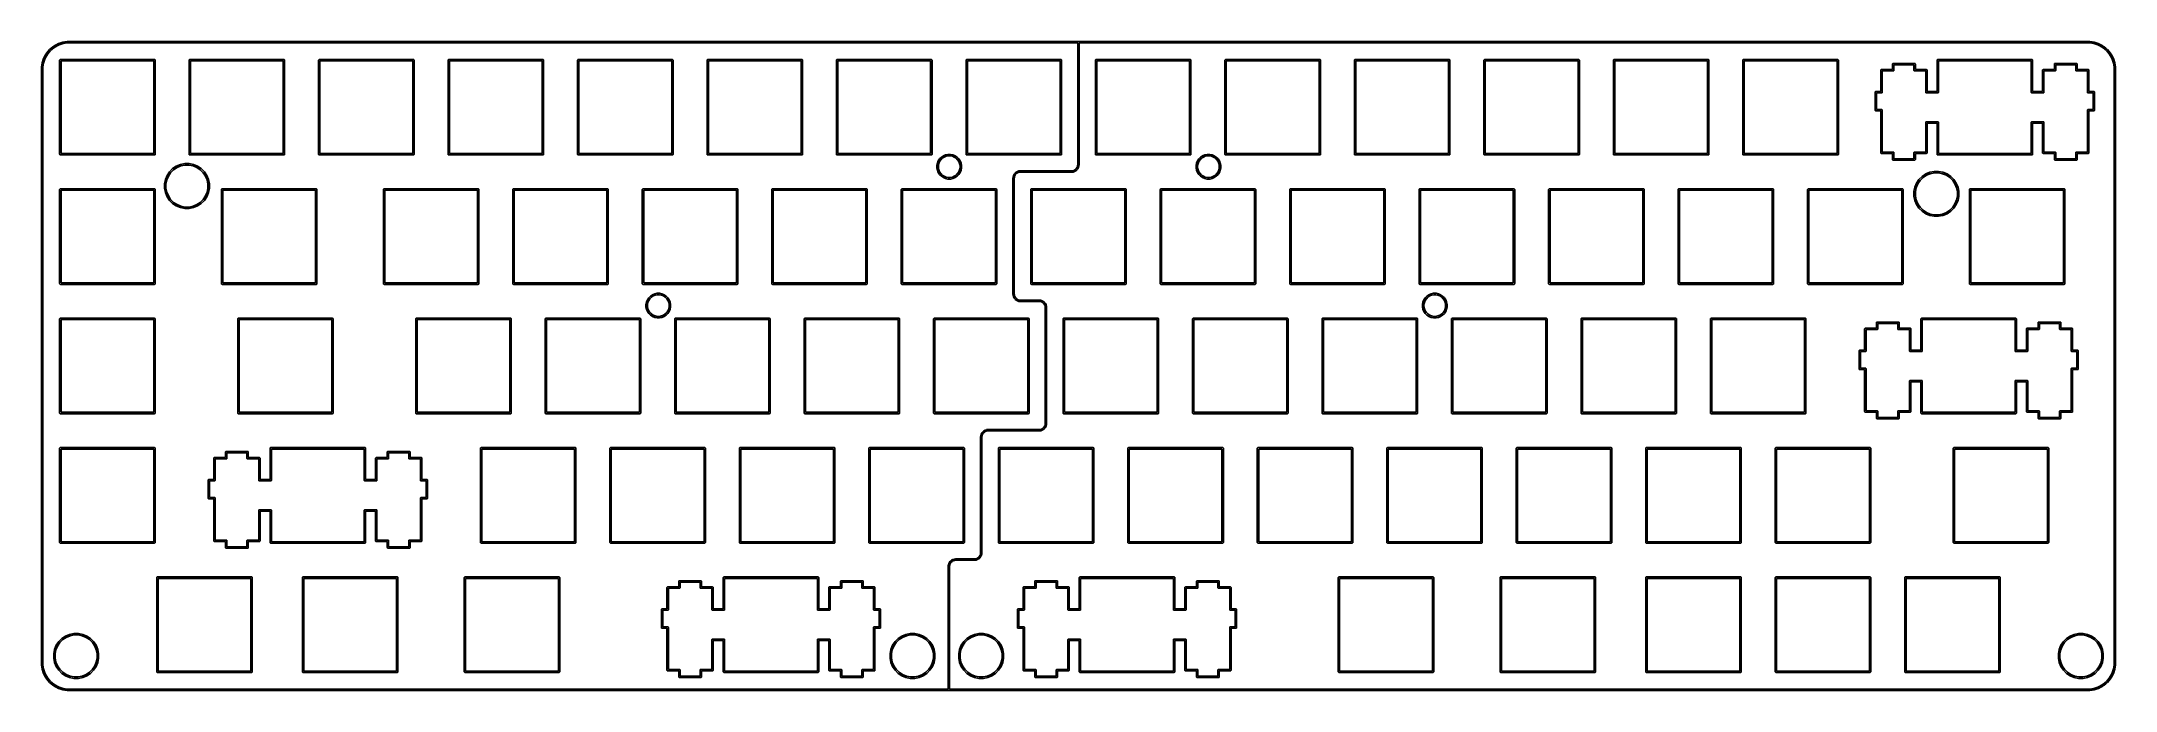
# Model space of a CAD drawing. Header units: centimetres. Extents: x -0.1 to 30.4, y -9.4 to 0.1.
import ezdxf

# ---------------------------------------------------------------- set-up
doc = ezdxf.new("R2010")
doc.units = ezdxf.units.CM
doc.header["$MEASUREMENT"] = 0
doc.layers.add('KeyboardPlate v1_BLACK', color=7, linetype='Continuous')

msp = doc.modelspace()

# ---------------------------------------------------------------- linework, layer by layer
at = {"layer": 'KeyboardPlate v1_BLACK'}
for p, q in [((-0.028631, -0.016274), (-0.007405, 0.006721)), ((-0.007405, 0.006721), (-0.007145, 0.007014)), ((-0.007145, 0.007014), (-0.007078, 0.007075)), ((-0.007078, 0.007075), (-0.007016, 0.007143)), ((-0.007016, 0.007143), (-0.006718, 0.007408)), ((-0.006718, 0.007408), (0.016293, 0.028658)), ((0.029656, 0.013775), (0.007078, -0.007075)), ((0.016293, 0.028658), (0.016563, 0.028919)), ((0.016563, 0.028919), (0.016647, 0.028985)), ((0.016647, 0.028985), (0.016727, 0.029059)), ((0.016727, 0.029059), (0.017031, 0.029289)), ((0.017031, 0.029289), (0.041425, 0.048582)), ((0.053559, 0.03268), (0.029656, 0.013775)), ((0.041425, 0.048582), (0.041739, 0.048839)), ((0.041739, 0.048839), (0.041801, 0.04888)), ((0.041801, 0.04888), (0.041861, 0.048927)), ((0.041861, 0.048927), (0.042207, 0.04915)), ((0.042207, 0.04915), (0.068235, 0.066437)), ((0.079088, 0.049636), (0.053559, 0.03268)), ((0.068235, 0.066437), (0.068533, 0.066646)), ((0.068533, 0.066646), (0.068637, 0.066704)), ((0.068637, 0.066704), (0.068738, 0.066771)), ((0.068738, 0.066771), (0.069065, 0.066945)), ((0.069065, 0.066945), (0.096322, 0.082271)), ((0.10583, 0.064673), (0.079088, 0.049636)), ((0.096322, 0.082271), (0.09667, 0.082474)), ((0.09667, 0.082474), (0.096742, 0.082507)), ((0.096742, 0.082507), (0.096812, 0.082547)), ((0.096812, 0.082547), (0.097185, 0.082711)), ((0.097185, 0.082711), (0.125541, 0.095723)), ((0.133644, 0.077436), (0.10583, 0.064673)), ((0.125541, 0.095723), (0.12587, 0.095884)), ((0.12587, 0.095884), (0.125978, 0.095924)), ((0.125978, 0.095924), (0.126086, 0.095973)), ((0.126086, 0.095973), (0.126441, 0.096096)), ((0.126441, 0.096096), (0.155608, 0.106927)), ((0.162266, 0.088065), (0.133644, 0.077436)), ((0.155608, 0.106927), (0.15598, 0.107072)), ((0.15598, 0.107072), (0.156061, 0.107095)), ((0.156061, 0.107095), (0.156141, 0.107125)), ((0.156141, 0.107125), (0.15653, 0.107227)), ((0.15653, 0.107227), (0.186691, 0.115724)), ((0.191802, 0.096385), (0.162266, 0.088065)), ((0.186691, 0.115724), (0.187072, 0.115838)), ((0.187072, 0.115838), (0.187157, 0.115855)), ((0.187157, 0.115855), (0.18724, 0.115878)), ((0.18724, 0.115878), (0.187634, 0.115948)), ((0.187634, 0.115948), (0.218314, 0.121971)), ((0.221905, 0.102295), (0.191802, 0.096385)), ((0.218314, 0.121971), (0.218678, 0.122052)), ((0.218678, 0.122052), (0.218791, 0.122065)), ((0.218791, 0.122065), (0.218903, 0.122087)), ((0.218903, 0.122087), (0.219274, 0.122123)), ((0.219274, 0.122123), (0.250221, 0.125809)), ((0.252282, 0.105913), (0.221905, 0.102295)), ((0.250221, 0.125809), (0.250612, 0.125863)), ((0.250612, 0.125863), (0.250705, 0.125867)), ((0.250705, 0.125867), (0.250797, 0.125878)), ((0.250797, 0.125878), (0.251189, 0.125886)), ((0.251189, 0.125886), (0.282227, 0.127101)), ((0.283106, 0.10712), (0.252282, 0.105913)), ((0.282227, 0.127101), (0.282422, 0.12712)), ((0.282422, 0.12712), (0.282717, 0.12712)), ((0.282717, 0.12712), (0.283011, 0.127131)), ((0.283011, 0.127131), (0.283205, 0.12712)), ((15.1183, 0.10712), (0.283106, 0.10712)), ((0.283205, 0.12712), (15.1278, 0.12712)), ((15.1183, -1.68782), (15.1183, 0.10712)), ((15.1278, 0.12712), (15.1283, 0.127168)), ((15.1283, 0.127168), (15.1288, 0.12712)), ((15.1288, 0.12712), (29.9777, 0.12712)), ((29.9778, 0.10712), (15.1383, 0.10712)), ((15.1383, 0.10712), (15.1383, -1.6888)), ((29.9777, 0.12712), (29.9779, 0.127131)), ((30.0085, 0.105913), (29.9778, 0.10712)), ((29.9779, 0.127131), (29.9782, 0.12712)), ((29.9782, 0.12712), (29.9784, 0.12712)), ((29.9784, 0.12712), (29.9786, 0.127101)), ((29.9786, 0.127101), (30.0096, 0.125886)), ((30.039, 0.102295), (30.0085, 0.105913)), ((30.0096, 0.125886), (30.0099, 0.125878)), ((30.0099, 0.125878), (30.01, 0.125867)), ((30.01, 0.125867), (30.0101, 0.125863)), ((30.0101, 0.125863), (30.0105, 0.125809)), ((30.0105, 0.125809), (30.0416, 0.122123)), ((30.0689, 0.096386), (30.039, 0.102295)), ((30.0416, 0.122123), (30.042, 0.122086)), ((30.042, 0.122086), (30.0421, 0.122065)), ((30.0421, 0.122065), (30.0422, 0.122053)), ((30.0422, 0.122053), (30.0426, 0.121971)), ((30.0426, 0.121971), (30.0731, 0.115948)), ((30.0985, 0.088064), (30.0689, 0.096386)), ((30.0731, 0.115948), (30.0735, 0.115878)), ((30.0735, 0.115878), (30.0736, 0.115853)), ((30.0736, 0.115853), (30.0737, 0.115836)), ((30.0737, 0.115836), (30.0741, 0.115721)), ((30.0741, 0.115721), (30.1042, 0.107228)), ((30.1271, 0.077435), (30.0985, 0.088064)), ((30.1042, 0.107228), (30.1046, 0.107127)), ((30.1046, 0.107127), (30.1047, 0.107096)), ((30.1047, 0.107096), (30.1047, 0.107072)), ((30.1047, 0.107072), (30.1051, 0.106927)), ((30.1051, 0.106927), (30.1343, 0.096092)), ((30.1549, 0.064674), (30.1271, 0.077435)), ((30.1343, 0.096092), (30.1347, 0.095972)), ((30.1347, 0.095972), (30.1348, 0.095926)), ((30.1348, 0.095926), (30.1349, 0.095886)), ((30.1349, 0.095886), (30.1352, 0.095719)), ((30.1352, 0.095719), (30.1636, 0.082706)), ((30.1816, 0.049634), (30.1549, 0.064674)), ((30.1636, 0.082706), (30.1639, 0.082545)), ((30.1639, 0.082545), (30.164, 0.082506)), ((30.164, 0.082506), (30.1641, 0.082473)), ((30.1641, 0.082473), (30.1644, 0.082265)), ((30.1644, 0.082265), (30.1917, 0.066942)), ((30.2072, 0.032669), (30.1816, 0.049634)), ((30.1917, 0.066942), (30.192, 0.066773)), ((30.192, 0.066773), (30.1921, 0.066705)), ((30.1921, 0.066705), (30.1922, 0.066644)), ((30.1922, 0.066644), (30.1925, 0.066433)), ((30.1925, 0.066433), (30.2185, 0.049156)), ((30.2313, 0.013772), (30.2072, 0.032669)), ((30.2185, 0.049156), (30.2188, 0.048947)), ((30.2188, 0.048947), (30.2189, 0.048892)), ((30.2189, 0.048892), (30.219, 0.048841)), ((30.219, 0.048841), (30.2193, 0.048588)), ((30.2193, 0.048588), (30.2439, 0.029286)), ((30.2537, -0.00706), (30.2313, 0.013772)), ((30.2439, 0.029286), (30.2442, 0.029038)), ((30.2442, 0.029038), (30.2443, 0.028987)), ((30.2443, 0.028987), (30.2443, 0.028941)), ((30.2443, 0.028941), (30.2446, 0.028657)), ((30.2446, 0.028657), (30.2675, 0.007388)), ((30.2675, 0.007388), (30.2678, 0.007133)), ((30.2678, 0.007133), (30.2679, 0.00706)), ((30.2679, 0.00706), (30.2679, 0.006991)), ((30.2679, 0.006991), (30.2682, 0.006699)), ((30.2682, 0.006699), (30.2893, -0.016276)), ((-0.127145, -0.282985), (-0.127133, -0.282692)), ((-0.127133, -0.283182), (-0.127145, -0.282985)), ((-0.127134, -9.02255), (-0.127133, -0.283182)), ((-0.127133, -0.2824), (-0.127114, -0.282204)), ((-0.127133, -0.282692), (-0.127133, -0.2824)), ((-0.127114, -0.282204), (-0.125889, -0.251184)), ((-0.125889, -0.251184), (-0.125881, -0.250791)), ((-0.125881, -0.250791), (-0.12587, -0.250699)), ((-0.12587, -0.250699), (-0.125866, -0.250605)), ((-0.125866, -0.250605), (-0.125812, -0.250215)), ((-0.125812, -0.250215), (-0.122115, -0.219266)), ((-0.122115, -0.219266), (-0.122079, -0.218893)), ((-0.122079, -0.218893), (-0.122057, -0.21878)), ((-0.122057, -0.21878), (-0.122044, -0.218667)), ((-0.122044, -0.218667), (-0.121964, -0.218305)), ((-0.121964, -0.218305), (-0.115938, -0.187633)), ((-0.115938, -0.187633), (-0.115867, -0.187239)), ((-0.115867, -0.187239), (-0.115844, -0.187156)), ((-0.115844, -0.187156), (-0.115827, -0.187071)), ((-0.115827, -0.187071), (-0.115712, -0.186689)), ((-0.115712, -0.186689), (-0.107213, -0.156539)), ((-0.107213, -0.156539), (-0.107112, -0.156152)), ((-0.105917, -0.252281), (-0.107134, -0.283086)), ((-0.107134, -0.283086), (-0.107134, -9.02264)), ((-0.107112, -0.156152), (-0.107081, -0.156069)), ((-0.107081, -0.156069), (-0.107057, -0.155985)), ((-0.107057, -0.155985), (-0.106913, -0.155617)), ((-0.106913, -0.155617), (-0.096092, -0.126442)), ((-0.102288, -0.221899), (-0.105917, -0.252281)), ((-0.096375, -0.191804), (-0.102288, -0.221899)), ((-0.08805, -0.16227), (-0.096375, -0.191804)), ((-0.096092, -0.126442), (-0.095973, -0.126096)), ((-0.095973, -0.126096), (-0.095925, -0.125993)), ((-0.095925, -0.125993), (-0.095884, -0.125883)), ((-0.095884, -0.125883), (-0.095719, -0.125543)), ((-0.095719, -0.125543), (-0.082703, -0.097168)), ((-0.077433, -0.133648), (-0.08805, -0.16227)), ((-0.082703, -0.097168), (-0.082542, -0.096801)), ((-0.082542, -0.096801), (-0.082505, -0.096736)), ((-0.082505, -0.096736), (-0.082472, -0.096665)), ((-0.082472, -0.096665), (-0.082263, -0.096305)), ((-0.082263, -0.096305), (-0.066927, -0.06907)), ((-0.064671, -0.105825), (-0.077433, -0.133648)), ((-0.066927, -0.06907), (-0.066761, -0.068756)), ((-0.066761, -0.068756), (-0.06669, -0.06865)), ((-0.06669, -0.06865), (-0.066627, -0.068536)), ((-0.066627, -0.068536), (-0.066419, -0.06824)), ((-0.066419, -0.06824), (-0.049153, -0.042177)), ((-0.049617, -0.07909), (-0.064671, -0.105825)), ((-0.032688, -0.053537), (-0.049617, -0.07909)), ((-0.049153, -0.042177), (-0.048932, -0.041834)), ((-0.048932, -0.041834), (-0.048893, -0.041784)), ((-0.048893, -0.041784), (-0.048856, -0.041729)), ((-0.048856, -0.041729), (-0.048586, -0.041397)), ((-0.048586, -0.041397), (-0.029263, -0.017012)), ((-0.013756, -0.029645), (-0.032688, -0.053537)), ((-0.029263, -0.017012), (-0.029041, -0.016717)), ((-0.029041, -0.016717), (-0.028964, -0.016635)), ((-0.028964, -0.016635), (-0.028893, -0.016545)), ((-0.028893, -0.016545), (-0.028631, -0.016274)), ((0.007078, -0.007075), (-0.013756, -0.029645)), ((0.140341, -0.15035), (0.140534, -0.14839)), ((0.14039, -0.150841), (0.140341, -0.15035)), ((0.140389, -1.53476), (0.14039, -0.150841)), ((0.140534, -0.14839), (0.141106, -0.146505)), ((0.141106, -0.146505), (0.142035, -0.144768)), ((0.142035, -0.144768), (0.143284, -0.143245)), ((0.143284, -0.143245), (0.144807, -0.141995)), ((0.144807, -0.141995), (0.146544, -0.141067)), ((0.146544, -0.141067), (0.148429, -0.140495)), ((0.148429, -0.140495), (0.149899, -0.14035)), ((0.149899, -0.14035), (0.150389, -0.140302)), ((0.150389, -0.140302), (0.15088, -0.14035)), ((0.15088, -0.14035), (1.53483, -0.14035)), ((0.160389, -0.16035), (0.160389, -1.52525)), ((1.52532, -0.16035), (0.160389, -0.16035)), ((1.52532, -1.52525), (1.52532, -0.16035)), ((1.53483, -0.14035), (1.53532, -0.140302)), ((1.53532, -0.140302), (1.53581, -0.14035)), ((1.53581, -0.14035), (1.53728, -0.140495)), ((1.53728, -0.140495), (1.53917, -0.141067)), ((1.53917, -0.141067), (1.54091, -0.141995)), ((1.54091, -0.141995), (1.54243, -0.143245)), ((1.54243, -0.143245), (1.54368, -0.144768)), ((1.54368, -0.144768), (1.54461, -0.146505)), ((1.54461, -0.146505), (1.54518, -0.14839)), ((1.54518, -0.14839), (1.54537, -0.15035)), ((1.54537, -0.15035), (1.54532, -0.15084)), ((1.54532, -0.15084), (1.54532, -1.53476)), ((2.04535, -0.15035), (2.04554, -0.14839)), ((2.04539, -0.150841), (2.04535, -0.15035)), ((2.04539, -1.53476), (2.04539, -0.150841)), ((2.04554, -0.14839), (2.04611, -0.146505)), ((2.04611, -0.146505), (2.04704, -0.144768)), ((2.04704, -0.144768), (2.04829, -0.143245)), ((2.04829, -0.143245), (2.04981, -0.141995)), ((2.04981, -0.141995), (2.05155, -0.141067)), ((2.05155, -0.141067), (2.05343, -0.140495)), ((2.05343, -0.140495), (2.0549, -0.14035)), ((2.0549, -0.14035), (2.05539, -0.140302)), ((2.05539, -0.140302), (2.05588, -0.14035)), ((2.05588, -0.14035), (3.43981, -0.14035)), ((2.06539, -0.16035), (2.06539, -1.52525)), ((3.4303, -0.16035), (2.06539, -0.16035)), ((3.4303, -1.52525), (3.4303, -0.16035)), ((3.43981, -0.14035), (3.4403, -0.140302)), ((3.4403, -0.140302), (3.44079, -0.14035)), ((3.44079, -0.14035), (3.44226, -0.140495)), ((3.44226, -0.140495), (3.44415, -0.141067)), ((3.44415, -0.141067), (3.44589, -0.141995)), ((3.44589, -0.141995), (3.44741, -0.143245)), ((3.44741, -0.143245), (3.44866, -0.144768)), ((3.44866, -0.144768), (3.44959, -0.146505)), ((3.44959, -0.146505), (3.45016, -0.14839)), ((3.45016, -0.14839), (3.45035, -0.15035)), ((3.45035, -0.15035), (3.4503, -0.15084)), ((3.4503, -0.15084), (3.4503, -1.53476)), ((3.95036, -0.15035), (3.95055, -0.14839)), ((3.9504, -0.150841), (3.95036, -0.15035)), ((3.9504, -1.53476), (3.9504, -0.150841)), ((3.95055, -0.14839), (3.95112, -0.146505)), ((3.95112, -0.146505), (3.95205, -0.144768)), ((3.95205, -0.144768), (3.9533, -0.143245)), ((3.9533, -0.143245), (3.95482, -0.141995)), ((3.95482, -0.141995), (3.95656, -0.141067)), ((3.95656, -0.141067), (3.95844, -0.140495)), ((3.95844, -0.140495), (3.95991, -0.14035)), ((3.95991, -0.14035), (3.9604, -0.140302)), ((3.9604, -0.140302), (3.96089, -0.14035)), ((3.96089, -0.14035), (5.34481, -0.14035)), ((3.9704, -0.16035), (3.9704, -1.52525)), ((5.3353, -0.16035), (3.9704, -0.16035)), ((5.3353, -1.52525), (5.3353, -0.16035)), ((5.34481, -0.14035), (5.3453, -0.140302)), ((5.3453, -0.140302), (5.34579, -0.14035)), ((5.34579, -0.14035), (5.34726, -0.140495)), ((5.34726, -0.140495), (5.34915, -0.141067)), ((5.34915, -0.141067), (5.35089, -0.141995)), ((5.35089, -0.141995), (5.35241, -0.143245)), ((5.35241, -0.143245), (5.35366, -0.144768)), ((5.35366, -0.144768), (5.35459, -0.146505)), ((5.35459, -0.146505), (5.35516, -0.14839)), ((5.35516, -0.14839), (5.35535, -0.15035)), ((5.35535, -0.15035), (5.3553, -0.15084)), ((5.3553, -0.15084), (5.3553, -1.53476)), ((5.85536, -0.15035), (5.85555, -0.14839)), ((5.8554, -0.150841), (5.85536, -0.15035)), ((5.8554, -1.53476), (5.8554, -0.150841)), ((5.85555, -0.14839), (5.85612, -0.146505)), ((5.85612, -0.146505), (5.85705, -0.144768)), ((5.85705, -0.144768), (5.8583, -0.143245)), ((5.8583, -0.143245), (5.85982, -0.141995)), ((5.85982, -0.141995), (5.86156, -0.141067)), ((5.86156, -0.141067), (5.86344, -0.140495)), ((5.86344, -0.140495), (5.86491, -0.14035)), ((5.86491, -0.14035), (5.8654, -0.140302)), ((5.8654, -0.140302), (5.86589, -0.14035)), ((5.86589, -0.14035), (7.24981, -0.14035)), ((7.2403, -0.16035), (5.8754, -0.16035)), ((5.8754, -0.16035), (5.8754, -1.52525)), ((7.2403, -1.52525), (7.2403, -0.16035)), ((7.24981, -0.14035), (7.2503, -0.140302)), ((7.2503, -0.140302), (7.25079, -0.14035)), ((7.25079, -0.14035), (7.25226, -0.140495)), ((7.25226, -0.140495), (7.25415, -0.141067)), ((7.25415, -0.141067), (7.25589, -0.141995)), ((7.25589, -0.141995), (7.25741, -0.143245)), ((7.25741, -0.143245), (7.25866, -0.144768)), ((7.25866, -0.144768), (7.25959, -0.146505)), ((7.25959, -0.146505), (7.26016, -0.14839)), ((7.26016, -0.14839), (7.26035, -0.15035)), ((7.26035, -0.15035), (7.2603, -0.15084)), ((7.2603, -0.15084), (7.2603, -1.53476)), ((7.76036, -0.15035), (7.76055, -0.14839)), ((7.7604, -0.150841), (7.76036, -0.15035)), ((7.7604, -1.53476), (7.7604, -0.150841)), ((7.76055, -0.14839), (7.76112, -0.146505)), ((7.76112, -0.146505), (7.76205, -0.144768)), ((7.76205, -0.144768), (7.7633, -0.143245)), ((7.7633, -0.143245), (7.76482, -0.141995)), ((7.76482, -0.141995), (7.76656, -0.141067)), ((7.76656, -0.141067), (7.76844, -0.140495)), ((7.76844, -0.140495), (7.76991, -0.14035)), ((7.76991, -0.14035), (7.7704, -0.140302)), ((7.7704, -0.140302), (7.77089, -0.14035)), ((7.77089, -0.14035), (9.15481, -0.14035)), ((9.1453, -0.16035), (7.7804, -0.16035)), ((7.7804, -0.16035), (7.7804, -1.52525)), ((9.1453, -1.52525), (9.1453, -0.16035)), ((9.15481, -0.14035), (9.1553, -0.140302)), ((9.1553, -0.140302), (9.15579, -0.14035)), ((9.15579, -0.14035), (9.15726, -0.140495)), ((9.15726, -0.140495), (9.15915, -0.141067)), ((9.15915, -0.141067), (9.16089, -0.141995)), ((9.16089, -0.141995), (9.16241, -0.143245)), ((9.16241, -0.143245), (9.16366, -0.144768)), ((9.16366, -0.144768), (9.16459, -0.146505)), ((9.16459, -0.146505), (9.16516, -0.14839)), ((9.16516, -0.14839), (9.16535, -0.15035)), ((9.16535, -0.15035), (9.1653, -0.15084)), ((9.1653, -0.15084), (9.1653, -1.53476)), ((9.66536, -0.15035), (9.66555, -0.14839)), ((9.6654, -0.150841), (9.66536, -0.15035)), ((9.6654, -1.53476), (9.6654, -0.150841)), ((9.66555, -0.14839), (9.66612, -0.146505)), ((9.66612, -0.146505), (9.66705, -0.144768)), ((9.66705, -0.144768), (9.6683, -0.143245)), ((9.6683, -0.143245), (9.66982, -0.141995)), ((9.66982, -0.141995), (9.67156, -0.141067)), ((9.67156, -0.141067), (9.67344, -0.140495)), ((9.67344, -0.140495), (9.67491, -0.14035)), ((9.67491, -0.14035), (9.6754, -0.140302)), ((9.6754, -0.140302), (9.67589, -0.14035)), ((9.67589, -0.14035), (11.0598, -0.14035)), ((11.0503, -0.16035), (9.6854, -0.16035)), ((9.6854, -0.16035), (9.6854, -1.52525)), ((11.0503, -1.52525), (11.0503, -0.16035)), ((11.0598, -0.14035), (11.0603, -0.140302)), ((11.0603, -0.140302), (11.0608, -0.14035)), ((11.0608, -0.14035), (11.0623, -0.140495)), ((11.0623, -0.140495), (11.0641, -0.141067)), ((11.0641, -0.141067), (11.0659, -0.141995)), ((11.0659, -0.141995), (11.0674, -0.143245)), ((11.0674, -0.143245), (11.0687, -0.144768)), ((11.0687, -0.144768), (11.0696, -0.146505)), ((11.0696, -0.146505), (11.0702, -0.14839)), ((11.0702, -0.14839), (11.0704, -0.15035)), ((11.0704, -0.15035), (11.0703, -0.15084)), ((11.0703, -0.15084), (11.0703, -1.53476)), ((11.5704, -0.15035), (11.5705, -0.14839)), ((11.5704, -0.150841), (11.5704, -0.15035)), ((11.5704, -1.53476), (11.5704, -0.150841)), ((11.5705, -0.14839), (11.5711, -0.146505)), ((11.5711, -0.146505), (11.572, -0.144768)), ((11.572, -0.144768), (11.5733, -0.143245)), ((11.5733, -0.143245), (11.5748, -0.141995)), ((11.5748, -0.141995), (11.5766, -0.141067)), ((11.5766, -0.141067), (11.5784, -0.140495)), ((11.5784, -0.140495), (11.5799, -0.14035)), ((11.5799, -0.14035), (11.5804, -0.140302)), ((11.5804, -0.140302), (11.5809, -0.14035)), ((11.5809, -0.14035), (12.9648, -0.14035)), ((12.9553, -0.16035), (11.5904, -0.16035)), ((11.5904, -0.16035), (11.5904, -1.52525)), ((12.9553, -1.52525), (12.9553, -0.16035)), ((12.9648, -0.14035), (12.9653, -0.140302)), ((12.9653, -0.140302), (12.9658, -0.14035)), ((12.9658, -0.14035), (12.9673, -0.140495)), ((12.9673, -0.140495), (12.9691, -0.141067)), ((12.9691, -0.141067), (12.9709, -0.141995)), ((12.9709, -0.141995), (12.9724, -0.143245)), ((12.9724, -0.143245), (12.9737, -0.144768)), ((12.9737, -0.144768), (12.9746, -0.146505)), ((12.9746, -0.146505), (12.9752, -0.14839)), ((12.9752, -0.14839), (12.9754, -0.15035)), ((12.9754, -0.15035), (12.9753, -0.15084)), ((12.9753, -0.15084), (12.9753, -1.53476)), ((13.4754, -0.15035), (13.4755, -0.14839)), ((13.4754, -0.150841), (13.4754, -0.15035)), ((13.4754, -1.53476), (13.4754, -0.150841)), ((13.4755, -0.14839), (13.4761, -0.146505)), ((13.4761, -0.146505), (13.477, -0.144768)), ((13.477, -0.144768), (13.4783, -0.143245)), ((13.4783, -0.143245), (13.4798, -0.141995)), ((13.4798, -0.141995), (13.4816, -0.141067)), ((13.4816, -0.141067), (13.4834, -0.140495)), ((13.4834, -0.140495), (13.4849, -0.14035)), ((13.4849, -0.14035), (13.4854, -0.140302)), ((13.4854, -0.140302), (13.4859, -0.14035)), ((13.4859, -0.14035), (14.8698, -0.14035)), ((13.4954, -0.16035), (13.4954, -1.52525)), ((14.8603, -0.16035), (13.4954, -0.16035)), ((14.8603, -1.52525), (14.8603, -0.16035)), ((14.8698, -0.14035), (14.8703, -0.140302)), ((14.8703, -0.140302), (14.8708, -0.14035)), ((14.8708, -0.14035), (14.8723, -0.140495)), ((14.8723, -0.140495), (14.8741, -0.141067)), ((14.8741, -0.141067), (14.8759, -0.141995)), ((14.8759, -0.141995), (14.8774, -0.143245)), ((14.8774, -0.143245), (14.8787, -0.144768)), ((14.8787, -0.144768), (14.8796, -0.146505)), ((14.8796, -0.146505), (14.8802, -0.14839)), ((14.8802, -0.14839), (14.8804, -0.15035)), ((14.8804, -0.15035), (14.8803, -0.15084)), ((14.8803, -0.15084), (14.8803, -1.53476)), ((15.3804, -0.15035), (15.3805, -0.14839)), ((15.3804, -0.150841), (15.3804, -0.15035)), ((15.3804, -1.53476), (15.3804, -0.150841)), ((15.3805, -0.14839), (15.3811, -0.146505)), ((15.3811, -0.146505), (15.382, -0.144768)), ((15.382, -0.144768), (15.3833, -0.143245)), ((15.3833, -0.143245), (15.3848, -0.141995)), ((15.3848, -0.141995), (15.3866, -0.141067)), ((15.3866, -0.141067), (15.3884, -0.140495)), ((15.3884, -0.140495), (15.3899, -0.14035)), ((15.3899, -0.14035), (15.3904, -0.140302)), ((15.3904, -0.140302), (15.3909, -0.14035)), ((15.3909, -0.14035), (16.7748, -0.14035)), ((15.4004, -0.16035), (15.4004, -1.52525)), ((16.7653, -0.16035), (15.4004, -0.16035)), ((16.7653, -1.52525), (16.7653, -0.16035)), ((16.7748, -0.14035), (16.7753, -0.140302)), ((16.7753, -0.140302), (16.7758, -0.14035)), ((16.7758, -0.14035), (16.7773, -0.140495)), ((16.7773, -0.140495), (16.7791, -0.141067)), ((16.7791, -0.141067), (16.7809, -0.141995)), ((16.7809, -0.141995), (16.7824, -0.143245)), ((16.7824, -0.143245), (16.7837, -0.144768)), ((16.7837, -0.144768), (16.7846, -0.146505)), ((16.7846, -0.146505), (16.7852, -0.14839)), ((16.7852, -0.14839), (16.7854, -0.15035)), ((16.7854, -0.15035), (16.7853, -0.15084)), ((16.7853, -0.15084), (16.7853, -1.53476)), ((17.2854, -0.15035), (17.2855, -0.14839)), ((17.2854, -0.150841), (17.2854, -0.15035)), ((17.2854, -1.53476), (17.2854, -0.150841)), ((17.2855, -0.14839), (17.2861, -0.146505)), ((17.2861, -0.146505), (17.287, -0.144768)), ((17.287, -0.144768), (17.2883, -0.143245)), ((17.2883, -0.143245), (17.2898, -0.141995)), ((17.2898, -0.141995), (17.2916, -0.141067)), ((17.2916, -0.141067), (17.2934, -0.140495)), ((17.2934, -0.140495), (17.2949, -0.14035)), ((17.2949, -0.14035), (17.2954, -0.140302)), ((17.2954, -0.140302), (17.2959, -0.14035)), ((17.2959, -0.14035), (18.6798, -0.14035)), ((17.3054, -0.16035), (17.3054, -1.52525)), ((18.6703, -0.16035), (17.3054, -0.16035)), ((18.6703, -1.52525), (18.6703, -0.16035)), ((18.6798, -0.14035), (18.6803, -0.140302)), ((18.6803, -0.140302), (18.6808, -0.14035)), ((18.6808, -0.14035), (18.6823, -0.140495)), ((18.6823, -0.140495), (18.6841, -0.141067)), ((18.6841, -0.141067), (18.6859, -0.141995)), ((18.6859, -0.141995), (18.6874, -0.143245)), ((18.6874, -0.143245), (18.6887, -0.144768)), ((18.6887, -0.144768), (18.6896, -0.146505)), ((18.6896, -0.146505), (18.6902, -0.14839)), ((18.6902, -0.14839), (18.6904, -0.15035)), ((18.6904, -0.15035), (18.6903, -0.15084)), ((18.6903, -0.15084), (18.6903, -1.53476)), ((19.1904, -0.15035), (19.1905, -0.14839)), ((19.1904, -0.150841), (19.1904, -0.15035)), ((19.1904, -1.53476), (19.1904, -0.150841)), ((19.1905, -0.14839), (19.1911, -0.146505)), ((19.1911, -0.146505), (19.192, -0.144768)), ((19.192, -0.144768), (19.1933, -0.143245)), ((19.1933, -0.143245), (19.1948, -0.141995)), ((19.1948, -0.141995), (19.1966, -0.141067)), ((19.1966, -0.141067), (19.1984, -0.140495)), ((19.1984, -0.140495), (19.1999, -0.14035)), ((19.1999, -0.14035), (19.2004, -0.140302)), ((19.2004, -0.140302), (19.2009, -0.14035)), ((19.2009, -0.14035), (20.5848, -0.14035)), ((20.5753, -0.16035), (19.2104, -0.16035)), ((19.2104, -0.16035), (19.2104, -1.52525)), ((20.5753, -1.52525), (20.5753, -0.16035)), ((20.5848, -0.14035), (20.5853, -0.140302)), ((20.5853, -0.140302), (20.5858, -0.14035)), ((20.5858, -0.14035), (20.5873, -0.140495)), ((20.5873, -0.140495), (20.5891, -0.141067)), ((20.5891, -0.141067), (20.5909, -0.141995)), ((20.5909, -0.141995), (20.5924, -0.143245)), ((20.5924, -0.143245), (20.5937, -0.144768)), ((20.5937, -0.144768), (20.5946, -0.146505)), ((20.5946, -0.146505), (20.5952, -0.14839)), ((20.5952, -0.14839), (20.5954, -0.15035)), ((20.5954, -0.15035), (20.5953, -0.15084)), ((20.5953, -0.15084), (20.5953, -1.53476)), ((21.0954, -0.15035), (21.0955, -0.14839)), ((21.0954, -0.150841), (21.0954, -0.15035)), ((21.0954, -1.53476), (21.0954, -0.150841)), ((21.0955, -0.14839), (21.0961, -0.146505)), ((21.0961, -0.146505), (21.097, -0.144768)), ((21.097, -0.144768), (21.0983, -0.143245)), ((21.0983, -0.143245), (21.0998, -0.141995)), ((21.0998, -0.141995), (21.1016, -0.141067)), ((21.1016, -0.141067), (21.1034, -0.140495)), ((21.1034, -0.140495), (21.1049, -0.14035)), ((21.1049, -0.14035), (21.1054, -0.140302)), ((21.1054, -0.140302), (21.1059, -0.14035)), ((21.1059, -0.14035), (22.4898, -0.14035)), ((21.1154, -0.16035), (21.1154, -1.52525)), ((22.4803, -0.16035), (21.1154, -0.16035)), ((22.4803, -1.52525), (22.4803, -0.16035)), ((22.4898, -0.14035), (22.4903, -0.140302)), ((22.4903, -0.140302), (22.4908, -0.14035)), ((22.4908, -0.14035), (22.4923, -0.140495)), ((22.4923, -0.140495), (22.4941, -0.141067)), ((22.4941, -0.141067), (22.4959, -0.141995)), ((22.4959, -0.141995), (22.4974, -0.143245)), ((22.4974, -0.143245), (22.4987, -0.144768)), ((22.4987, -0.144768), (22.4996, -0.146505)), ((22.4996, -0.146505), (22.5002, -0.14839)), ((22.5002, -0.14839), (22.5004, -0.15035)), ((22.5004, -0.15035), (22.5003, -0.15084)), ((22.5003, -0.15084), (22.5003, -1.53476)), ((23.0004, -0.15035), (23.0005, -0.14839)), ((23.0004, -0.150841), (23.0004, -0.15035)), ((23.0004, -1.53476), (23.0004, -0.150841)), ((23.0005, -0.14839), (23.0011, -0.146505)), ((23.0011, -0.146505), (23.002, -0.144768)), ((23.002, -0.144768), (23.0033, -0.143245)), ((23.0033, -0.143245), (23.0048, -0.141995)), ((23.0048, -0.141995), (23.0066, -0.141067)), ((23.0066, -0.141067), (23.0084, -0.140495)), ((23.0084, -0.140495), (23.0099, -0.14035)), ((23.0099, -0.14035), (23.0104, -0.140302)), ((23.0104, -0.140302), (23.0109, -0.14035)), ((23.0109, -0.14035), (24.3948, -0.14035)), ((23.0204, -0.16035), (23.0204, -1.52525)), ((24.3853, -0.16035), (23.0204, -0.16035)), ((24.3853, -1.52525), (24.3853, -0.16035)), ((24.3948, -0.14035), (24.3953, -0.140302)), ((24.3953, -0.140302), (24.3958, -0.14035)), ((24.3958, -0.14035), (24.3973, -0.140495)), ((24.3973, -0.140495), (24.3991, -0.141067)), ((24.3991, -0.141067), (24.4009, -0.141995)), ((24.4009, -0.141995), (24.4024, -0.143245)), ((24.4024, -0.143245), (24.4037, -0.144768)), ((24.4037, -0.144768), (24.4046, -0.146505)), ((24.4046, -0.146505), (24.4052, -0.14839)), ((24.4052, -0.14839), (24.4054, -0.15035)), ((24.4054, -0.15035), (24.4053, -0.15084)), ((24.4053, -0.15084), (24.4053, -1.53476)), ((24.9054, -0.15035), (24.9055, -0.14839)), ((24.9054, -0.150841), (24.9054, -0.15035)), ((24.9054, -1.53476), (24.9054, -0.150841)), ((24.9055, -0.14839), (24.9061, -0.146505)), ((24.9061, -0.146505), (24.907, -0.144768)), ((24.907, -0.144768), (24.9083, -0.143245)), ((24.9083, -0.143245), (24.9098, -0.141995)), ((24.9098, -0.141995), (24.9116, -0.141067)), ((24.9116, -0.141067), (24.9134, -0.140495)), ((24.9134, -0.140495), (24.9149, -0.14035)), ((24.9149, -0.14035), (24.9154, -0.140302)), ((24.9154, -0.140302), (24.9159, -0.14035)), ((24.9159, -0.14035), (26.2998, -0.14035)), ((26.2903, -0.16035), (24.9254, -0.16035)), ((24.9254, -0.16035), (24.9254, -1.52525)), ((26.2903, -1.52525), (26.2903, -0.16035)), ((26.2998, -0.14035), (26.3003, -0.140302)), ((26.3003, -0.140302), (26.3008, -0.14035)), ((26.3008, -0.14035), (26.3023, -0.140495)), ((26.3023, -0.140495), (26.3041, -0.141067)), ((26.3041, -0.141067), (26.3059, -0.141995)), ((26.3059, -0.141995), (26.3074, -0.143245)), ((26.3074, -0.143245), (26.3087, -0.144768)), ((26.3087, -0.144768), (26.3096, -0.146505)), ((26.3096, -0.146505), (26.3102, -0.14839)), ((26.3102, -0.14839), (26.3104, -0.15035)), ((26.3104, -0.15035), (26.3103, -0.15084)), ((26.3103, -0.15084), (26.3103, -1.53476)), ((26.9354, -0.29725), (26.9355, -0.29529)), ((26.9354, -0.29774), (26.9354, -0.29725)), ((26.9354, -0.61025), (26.9354, -0.29774)), ((26.9355, -0.29529), (26.9361, -0.293405)), ((26.9361, -0.293405), (26.937, -0.291667)), ((26.937, -0.291667), (26.9383, -0.290145)), ((26.9383, -0.290145), (26.9398, -0.288895)), ((26.9398, -0.288895), (26.9416, -0.287967)), ((26.9416, -0.287967), (26.9434, -0.287395)), ((26.9434, -0.287395), (26.9449, -0.28725)), ((26.9449, -0.28725), (26.9454, -0.287202)), ((26.9454, -0.287202), (26.9459, -0.28725)), ((26.9459, -0.28725), (27.1079, -0.28725)), ((27.1079, -0.20532), (27.108, -0.20336)), ((27.1079, -0.20581), (27.1079, -0.20532)), ((27.1079, -0.28725), (27.1079, -0.20581)), ((27.108, -0.20336), (27.1086, -0.201475)), ((27.1086, -0.201475), (27.1095, -0.199737)), ((27.1095, -0.199737), (27.1108, -0.198215)), ((27.1108, -0.198215), (27.1123, -0.196965)), ((27.1123, -0.196965), (27.1141, -0.196037)), ((27.1141, -0.196037), (27.1159, -0.195465)), ((27.1159, -0.195465), (27.1174, -0.19532)), ((27.1174, -0.19532), (27.1179, -0.195272)), ((27.1179, -0.195272), (27.1184, -0.19532)), ((27.1184, -0.19532), (27.4323, -0.19532)), ((27.125, -0.304355), (27.1235, -0.305605)), ((27.1263, -0.302832), (27.125, -0.304355)), ((27.1272, -0.301095), (27.1263, -0.302832)), ((27.1278, -0.29921), (27.1272, -0.301095)), ((27.128, -0.29725), (27.1278, -0.29921)), ((27.4228, -0.21532), (27.1279, -0.21532)), ((27.1279, -0.21532), (27.1279, -0.29676)), ((27.1279, -0.29676), (27.128, -0.29725)), ((27.4228, -0.29676), (27.4228, -0.21532)), ((27.4228, -0.29725), (27.4228, -0.29676)), ((27.4229, -0.29921), (27.4228, -0.29725)), ((27.4235, -0.301095), (27.4229, -0.29921)), ((27.4244, -0.302832), (27.4235, -0.301095)), ((27.4257, -0.304355), (27.4244, -0.302832)), ((27.4272, -0.305605), (27.4257, -0.304355)), ((27.4323, -0.19532), (27.4328, -0.195272)), ((27.4328, -0.195272), (27.4333, -0.19532)), ((27.4333, -0.19532), (27.4348, -0.195465)), ((27.4348, -0.195465), (27.4366, -0.196037)), ((27.4366, -0.196037), (27.4384, -0.196965)), ((27.4384, -0.196965), (27.4399, -0.198215)), ((27.4399, -0.198215), (27.4412, -0.199737)), ((27.4412, -0.199737), (27.4421, -0.201475)), ((27.4421, -0.201475), (27.4427, -0.20336)), ((27.4427, -0.20336), (27.4429, -0.20532)), ((27.4429, -0.20532), (27.4428, -0.20581)), ((27.4428, -0.20581), (27.4428, -0.28725)), ((27.4428, -0.28725), (27.6048, -0.28725)), ((27.6048, -0.28725), (27.6053, -0.287202)), ((27.6053, -0.287202), (27.6058, -0.28725)), ((27.6058, -0.28725), (27.6073, -0.287395)), ((27.6073, -0.287395), (27.6091, -0.287967)), ((27.6091, -0.287967), (27.6109, -0.288895)), ((27.6109, -0.288895), (27.6124, -0.290145)), ((27.6124, -0.290145), (27.6137, -0.291667)), ((27.6137, -0.291667), (27.6146, -0.293405)), ((27.6146, -0.293405), (27.6152, -0.29529)), ((27.6152, -0.29529), (27.6154, -0.29725)), ((27.6154, -0.29725), (27.6153, -0.29774)), ((27.6153, -0.29774), (27.6153, -0.61025)), ((27.7629, -0.15035), (27.763, -0.14839)), ((27.7629, -0.15084), (27.7629, -0.15035)), ((27.7629, -0.61025), (27.7629, -0.15084)), ((27.763, -0.14839), (27.7636, -0.146505)), ((27.7636, -0.146505), (27.7645, -0.144768)), ((27.7645, -0.144768), (27.7658, -0.143245)), ((27.7658, -0.143245), (27.7673, -0.141995)), ((27.7673, -0.141995), (27.7691, -0.141067)), ((27.7691, -0.141067), (27.7709, -0.140495)), ((27.7709, -0.140495), (27.7724, -0.14035)), ((27.7724, -0.14035), (27.7729, -0.140302)), ((27.7729, -0.140302), (27.7734, -0.14035)), ((27.7734, -0.14035), (29.1573, -0.14035)), ((27.7829, -0.16035), (27.7829, -0.61976)), ((29.1478, -0.16035), (27.7829, -0.16035)), ((29.1478, -0.61976), (29.1478, -0.16035)), ((29.1573, -0.14035), (29.1578, -0.140302)), ((29.1578, -0.140302), (29.1583, -0.14035)), ((29.1583, -0.14035), (29.1598, -0.140495)), ((29.1598, -0.140495), (29.1616, -0.141067)), ((29.1616, -0.141067), (29.1634, -0.141995)), ((29.1634, -0.141995), (29.1649, -0.143245)), ((29.1649, -0.143245), (29.1662, -0.144768)), ((29.1662, -0.144768), (29.1671, -0.146505)), ((29.1671, -0.146505), (29.1677, -0.14839)), ((29.1677, -0.14839), (29.1679, -0.15035)), ((29.1679, -0.15035), (29.1678, -0.15084)), ((29.1678, -0.15084), (29.1678, -0.61025)), ((29.3154, -0.29725), (29.3155, -0.29529)), ((29.3154, -0.29774), (29.3154, -0.29725)), ((29.3154, -0.61025), (29.3154, -0.29774)), ((29.3155, -0.29529), (29.3161, -0.293405)), ((29.3161, -0.293405), (29.317, -0.291667)), ((29.317, -0.291667), (29.3183, -0.290145)), ((29.3183, -0.290145), (29.3198, -0.288895)), ((29.3198, -0.288895), (29.3216, -0.287967)), ((29.3216, -0.287967), (29.3234, -0.287395)), ((29.3234, -0.287395), (29.3249, -0.28725)), ((29.3249, -0.28725), (29.3254, -0.287202)), ((29.3254, -0.287202), (29.3259, -0.28725)), ((29.3259, -0.28725), (29.4879, -0.28725)), ((29.4879, -0.20532), (29.488, -0.20336)), ((29.4879, -0.20581), (29.4879, -0.20532)), ((29.4879, -0.28725), (29.4879, -0.20581)), ((29.488, -0.20336), (29.4886, -0.201475)), ((29.4886, -0.201475), (29.4895, -0.199737)), ((29.4895, -0.199737), (29.4908, -0.198215)), ((29.4908, -0.198215), (29.4923, -0.196965)), ((29.4923, -0.196965), (29.4941, -0.196037)), ((29.4941, -0.196037), (29.4959, -0.195465)), ((29.4959, -0.195465), (29.4974, -0.19532)), ((29.4974, -0.19532), (29.4979, -0.195272)), ((29.4979, -0.195272), (29.4984, -0.19532)), ((29.4984, -0.19532), (29.8123, -0.19532)), ((29.505, -0.304355), (29.5035, -0.305605)), ((29.5063, -0.302832), (29.505, -0.304355)), ((29.5072, -0.301095), (29.5063, -0.302832)), ((29.5078, -0.29921), (29.5072, -0.301095)), ((29.508, -0.29725), (29.5078, -0.29921)), ((29.8028, -0.21532), (29.5079, -0.21532)), ((29.5079, -0.21532), (29.5079, -0.29676)), ((29.5079, -0.29676), (29.508, -0.29725)), ((29.8028, -0.29676), (29.8028, -0.21532)), ((29.8028, -0.29725), (29.8028, -0.29676)), ((29.8029, -0.29921), (29.8028, -0.29725)), ((29.8035, -0.301095), (29.8029, -0.29921)), ((29.8044, -0.302832), (29.8035, -0.301095)), ((29.8057, -0.304355), (29.8044, -0.302832)), ((29.8072, -0.305605), (29.8057, -0.304355)), ((29.8123, -0.19532), (29.8128, -0.195272)), ((29.8128, -0.195272), (29.8133, -0.19532)), ((29.8133, -0.19532), (29.8148, -0.195465)), ((29.8148, -0.195465), (29.8166, -0.196037)), ((29.8166, -0.196037), (29.8184, -0.196965)), ((29.8184, -0.196965), (29.8199, -0.198215)), ((29.8199, -0.198215), (29.8212, -0.199737)), ((29.8212, -0.199737), (29.8221, -0.201475)), ((29.8221, -0.201475), (29.8227, -0.20336)), ((29.8227, -0.20336), (29.8229, -0.20532)), ((29.8229, -0.20532), (29.8228, -0.20581)), ((29.8228, -0.20581), (29.8228, -0.28725)), ((29.8228, -0.28725), (29.9848, -0.28725)), ((29.9848, -0.28725), (29.9853, -0.287202)), ((29.9853, -0.287202), (29.9858, -0.28725)), ((29.9858, -0.28725), (29.9873, -0.287395)), ((29.9873, -0.287395), (29.9891, -0.287967)), ((29.9891, -0.287967), (29.9909, -0.288895)), ((29.9909, -0.288895), (29.9924, -0.290145)), ((29.9924, -0.290145), (29.9937, -0.291667)), ((29.9937, -0.291667), (29.9946, -0.293405)), ((29.9946, -0.293405), (29.9952, -0.29529)), ((29.9952, -0.29529), (29.9954, -0.29725)), ((29.9954, -0.29725), (29.9953, -0.29774)), ((29.9953, -0.29774), (29.9953, -0.61025)), ((30.2745, -0.029648), (30.2537, -0.00706)), ((30.2935, -0.05356), (30.2745, -0.029648)), ((30.2893, -0.016276), (30.2896, -0.016532)), ((30.2896, -0.016532), (30.2897, -0.016633)), ((30.2897, -0.016633), (30.2897, -0.016728)), ((30.2897, -0.016728), (30.29, -0.017016)), ((30.29, -0.017016), (30.3093, -0.041385)), ((30.3105, -0.079093), (30.2935, -0.05356)), ((30.3093, -0.041385), (30.3096, -0.041699)), ((30.3096, -0.041699), (30.3096, -0.041761)), ((30.3096, -0.041761), (30.3097, -0.041819)), ((30.3097, -0.041819), (30.3099, -0.042167)), ((30.3099, -0.042167), (30.3273, -0.068243)), ((30.3254, -0.105823), (30.3105, -0.079093)), ((30.3383, -0.133667), (30.3254, -0.105823)), ((30.3273, -0.068243), (30.3276, -0.068568)), ((30.3276, -0.068568), (30.3276, -0.068649)), ((30.3276, -0.068649), (30.3276, -0.068725)), ((30.3276, -0.068725), (30.3278, -0.069071)), ((30.3278, -0.069071), (30.343, -0.096313)), ((30.3489, -0.162252), (30.3383, -0.133667)), ((30.343, -0.096313), (30.3432, -0.096637)), ((30.3432, -0.096637), (30.3433, -0.096738)), ((30.3433, -0.096738), (30.3433, -0.096834)), ((30.3433, -0.096834), (30.3435, -0.097179)), ((30.3435, -0.097179), (30.3566, -0.125534)), ((30.3571, -0.191803), (30.3489, -0.162252)), ((30.3566, -0.125534), (30.3568, -0.125879)), ((30.3568, -0.125879), (30.3568, -0.125974)), ((30.3568, -0.125974), (30.3568, -0.126067)), ((30.3568, -0.126067), (30.357, -0.126431)), ((30.357, -0.126431), (30.3678, -0.155642)), ((30.3632, -0.221902), (30.3571, -0.191803)), ((30.3667, -0.252286), (30.3632, -0.221902)), ((30.3681, -0.283112), (30.3667, -0.252286)), ((30.3678, -0.155642), (30.368, -0.156027)), ((30.368, -0.156027), (30.368, -0.156088)), ((30.368, -0.156088), (30.368, -0.156148)), ((30.368, -0.156148), (30.3681, -0.156558)), ((30.3681, -0.156558), (30.3765, -0.186688)), ((30.3681, -9.02275), (30.3681, -0.283112)), ((30.3765, -0.186688), (30.3766, -0.18703)), ((30.3766, -0.18703), (30.3766, -0.187156)), ((30.3766, -0.187156), (30.3766, -0.187282)), ((30.3766, -0.187282), (30.3767, -0.187635)), ((30.3767, -0.187635), (30.3828, -0.218305)), ((30.3828, -0.218305), (30.3829, -0.218705)), ((30.3829, -0.218705), (30.3829, -0.218778)), ((30.3829, -0.218778), (30.383, -0.218851)), ((30.383, -0.218851), (30.383, -0.219261)), ((30.383, -0.219261), (30.3866, -0.250207)), ((30.3866, -0.250207), (30.3866, -0.250555)), ((30.3866, -0.250555), (30.3866, -0.250692)), ((30.3866, -0.250692), (30.3866, -0.250829)), ((30.3866, -0.250829), (30.3867, -0.251178)), ((30.3867, -0.251178), (30.388, -0.282178)), ((30.388, -0.282178), (30.3881, -0.2824)), ((30.3881, -0.2824), (30.3881, -0.282667)), ((30.3881, -0.282667), (30.3881, -0.282934)), ((30.3881, -0.282934), (30.3881, -0.283156)), ((30.3881, -0.283156), (30.3881, -9.02271)), ((26.8608, -0.610395), (26.8623, -0.61025)), ((26.8623, -0.61025), (26.8628, -0.610202)), ((26.8628, -0.610202), (26.8633, -0.61025)), ((26.8633, -0.61025), (26.9354, -0.61025)), ((27.1174, -0.30725), (26.9554, -0.30725)), ((26.9554, -0.30725), (26.9554, -0.61976)), ((27.1179, -0.307298), (27.1174, -0.30725)), ((27.1184, -0.30725), (27.1179, -0.307298)), ((27.1199, -0.307105), (27.1184, -0.30725)), ((27.1217, -0.306533), (27.1199, -0.307105)), ((27.1235, -0.305605), (27.1217, -0.306533)), ((27.429, -0.306533), (27.4272, -0.305605)), ((27.4308, -0.307105), (27.429, -0.306533)), ((27.4328, -0.307298), (27.4308, -0.307105)), ((27.4333, -0.30725), (27.4328, -0.307298)), ((27.5953, -0.30725), (27.4333, -0.30725)), ((27.5953, -0.61976), (27.5953, -0.30725)), ((27.6153, -0.61025), (27.7629, -0.61025)), ((29.1678, -0.61025), (29.3154, -0.61025)), ((29.3354, -0.30725), (29.3354, -0.61976)), ((29.4974, -0.30725), (29.3354, -0.30725)), ((29.4979, -0.307298), (29.4974, -0.30725)), ((29.4984, -0.30725), (29.4979, -0.307298)), ((29.4999, -0.307105), (29.4984, -0.30725)), ((29.5017, -0.306533), (29.4999, -0.307105)), ((29.5035, -0.305605), (29.5017, -0.306533)), ((29.809, -0.306533), (29.8072, -0.305605)), ((29.8108, -0.307105), (29.809, -0.306533)), ((29.8128, -0.307298), (29.8108, -0.307105)), ((29.8133, -0.30725), (29.8128, -0.307298)), ((29.9753, -0.30725), (29.8133, -0.30725)), ((29.9753, -0.61976), (29.9753, -0.30725)), ((29.9953, -0.61025), (30.0674, -0.61025)), ((30.0674, -0.61025), (30.0679, -0.610202)), ((30.0679, -0.610202), (30.0684, -0.61025)), ((30.0684, -0.61025), (30.0699, -0.610395)), ((26.8528, -0.62025), (26.8529, -0.61829)), ((26.8528, -0.62074), (26.8528, -0.62025)), ((26.8528, -0.884769), (26.8528, -0.62074)), ((26.8528, -0.88526), (26.8528, -0.884769)), ((26.8529, -0.88722), (26.8528, -0.88526)), ((26.8529, -0.61829), (26.8535, -0.616405)), ((26.8535, -0.889105), (26.8529, -0.88722)), ((26.8535, -0.616405), (26.8544, -0.614668)), ((26.8544, -0.890842), (26.8535, -0.889105)), ((26.8544, -0.614668), (26.8557, -0.613145)), ((26.8557, -0.892365), (26.8544, -0.890842)), ((26.8557, -0.613145), (26.8572, -0.611895)), ((26.8572, -0.893615), (26.8557, -0.892365)), ((26.8572, -0.611895), (26.859, -0.610967)), ((26.859, -0.894543), (26.8572, -0.893615)), ((26.859, -0.610967), (26.8608, -0.610395)), ((26.8608, -0.895115), (26.859, -0.894543)), ((26.8623, -0.89526), (26.8608, -0.895115)), ((26.8628, -0.895308), (26.8623, -0.89526)), ((26.8633, -0.89526), (26.8628, -0.895308)), ((26.9354, -0.89526), (26.8633, -0.89526)), ((26.8728, -0.63025), (26.8728, -0.87526)), ((26.9449, -0.63025), (26.8728, -0.63025)), ((26.8728, -0.87526), (26.9449, -0.87526)), ((26.9354, -1.51176), (26.9354, -0.89526)), ((26.9454, -0.630298), (26.9449, -0.63025)), ((26.9449, -0.87526), (26.9454, -0.875212)), ((26.9459, -0.63025), (26.9454, -0.630298)), ((26.9454, -0.875212), (26.9459, -0.87526)), ((26.9474, -0.630105), (26.9459, -0.63025)), ((26.9459, -0.87526), (26.9474, -0.875405)), ((26.9492, -0.629533), (26.9474, -0.630105)), ((26.9474, -0.875405), (26.9492, -0.875977)), ((26.951, -0.628605), (26.9492, -0.629533)), ((26.9492, -0.875977), (26.951, -0.876905)), ((26.9525, -0.627355), (26.951, -0.628605)), ((26.951, -0.876905), (26.9525, -0.878155)), ((26.9538, -0.625833), (26.9525, -0.627355)), ((26.9525, -0.878155), (26.9538, -0.879678)), ((26.9547, -0.624095), (26.9538, -0.625833)), ((26.9538, -0.879678), (26.9547, -0.881415)), ((26.9553, -0.62221), (26.9547, -0.624095)), ((26.9547, -0.881415), (26.9553, -0.8833)), ((26.9555, -0.62025), (26.9553, -0.62221)), ((26.9553, -0.8833), (26.9555, -0.88526)), ((26.9554, -0.61976), (26.9555, -0.62025)), ((26.9555, -0.88526), (26.9554, -0.88575)), ((26.9554, -0.88575), (26.9554, -1.50225)), ((27.5953, -0.62025), (27.5953, -0.61976)), ((27.5954, -0.62221), (27.5953, -0.62025)), ((27.596, -0.624095), (27.5954, -0.62221)), ((27.5969, -0.625833), (27.596, -0.624095)), ((27.5982, -0.627355), (27.5969, -0.625833)), ((27.5997, -0.628605), (27.5982, -0.627355)), ((27.6015, -0.629533), (27.5997, -0.628605)), ((27.6033, -0.630105), (27.6015, -0.629533)), ((27.6053, -0.630298), (27.6033, -0.630105)), ((27.6058, -0.63025), (27.6053, -0.630298)), ((27.7724, -0.63025), (27.6058, -0.63025)), ((27.7729, -0.630298), (27.7724, -0.63025)), ((27.7734, -0.63025), (27.7729, -0.630298)), ((27.7749, -0.630105), (27.7734, -0.63025)), ((27.7767, -0.629533), (27.7749, -0.630105)), ((27.7785, -0.628605), (27.7767, -0.629533)), ((27.78, -0.627355), (27.7785, -0.628605)), ((27.7813, -0.625833), (27.78, -0.627355)), ((27.7822, -0.624095), (27.7813, -0.625833)), ((27.7828, -0.62221), (27.7822, -0.624095)), ((27.783, -0.62025), (27.7828, -0.62221)), ((27.7829, -0.61976), (27.783, -0.62025)), ((29.1478, -0.62025), (29.1478, -0.61976)), ((29.1479, -0.62221), (29.1478, -0.62025)), ((29.1485, -0.624095), (29.1479, -0.62221)), ((29.1494, -0.625833), (29.1485, -0.624095)), ((29.1507, -0.627355), (29.1494, -0.625833)), ((29.1522, -0.628605), (29.1507, -0.627355)), ((29.154, -0.629533), (29.1522, -0.628605)), ((29.1558, -0.630105), (29.154, -0.629533)), ((29.1578, -0.630298), (29.1558, -0.630105)), ((29.1583, -0.63025), (29.1578, -0.630298)), ((29.3249, -0.63025), (29.1583, -0.63025)), ((29.3254, -0.630298), (29.3249, -0.63025)), ((29.3259, -0.63025), (29.3254, -0.630298)), ((29.3274, -0.630105), (29.3259, -0.63025)), ((29.3292, -0.629533), (29.3274, -0.630105)), ((29.331, -0.628605), (29.3292, -0.629533)), ((29.3325, -0.627355), (29.331, -0.628605)), ((29.3338, -0.625833), (29.3325, -0.627355)), ((29.3347, -0.624095), (29.3338, -0.625833)), ((29.3353, -0.62221), (29.3347, -0.624095)), ((29.3355, -0.62025), (29.3353, -0.62221)), ((29.3354, -0.61976), (29.3355, -0.62025)), ((29.9753, -0.62025), (29.9753, -0.61976)), ((29.9754, -0.62221), (29.9753, -0.62025)), ((29.9753, -0.88526), (29.9754, -0.8833)), ((29.9753, -0.885751), (29.9753, -0.88526)), ((29.9753, -1.50225), (29.9753, -0.885751)), ((29.976, -0.624095), (29.9754, -0.62221)), ((29.9754, -0.8833), (29.976, -0.881415)), ((29.9769, -0.625833), (29.976, -0.624095)), ((29.976, -0.881415), (29.9769, -0.879678)), ((29.9782, -0.627355), (29.9769, -0.625833)), ((29.9769, -0.879678), (29.9782, -0.878155)), ((29.9797, -0.628605), (29.9782, -0.627355)), ((29.9782, -0.878155), (29.9797, -0.876905)), ((29.9815, -0.629533), (29.9797, -0.628605)), ((29.9797, -0.876905), (29.9815, -0.875977)), ((29.9833, -0.630105), (29.9815, -0.629533)), ((29.9815, -0.875977), (29.9833, -0.875405)), ((29.9853, -0.630298), (29.9833, -0.630105)), ((29.9833, -0.875405), (29.9848, -0.87526)), ((29.9848, -0.87526), (29.9853, -0.875212)), ((29.9858, -0.63025), (29.9853, -0.630298)), ((29.9853, -0.875212), (29.9858, -0.87526)), ((30.0579, -0.63025), (29.9858, -0.63025)), ((29.9858, -0.87526), (30.0579, -0.87526)), ((29.9953, -0.89526), (29.9953, -1.51176)), ((30.0674, -0.89526), (29.9953, -0.89526)), ((30.0579, -0.87526), (30.0579, -0.63025)), ((30.0679, -0.895308), (30.0674, -0.89526)), ((30.0684, -0.89526), (30.0679, -0.895308)), ((30.0699, -0.895115), (30.0684, -0.89526)), ((30.0699, -0.610395), (30.0717, -0.610967)), ((30.0717, -0.894543), (30.0699, -0.895115)), ((30.0717, -0.610967), (30.0735, -0.611895)), ((30.0735, -0.893615), (30.0717, -0.894543)), ((30.0735, -0.611895), (30.075, -0.613145)), ((30.075, -0.892365), (30.0735, -0.893615)), ((30.075, -0.613145), (30.0763, -0.614668)), ((30.0763, -0.890842), (30.075, -0.892365)), ((30.0763, -0.614668), (30.0772, -0.616405)), ((30.0772, -0.889105), (30.0763, -0.890842)), ((30.0772, -0.616405), (30.0778, -0.61829)), ((30.0778, -0.88722), (30.0772, -0.889105)), ((30.0778, -0.61829), (30.078, -0.62025)), ((30.078, -0.88526), (30.0778, -0.88722)), ((30.078, -0.62025), (30.0779, -0.62074)), ((30.0779, -0.62074), (30.0779, -0.88477)), ((30.0779, -0.88477), (30.078, -0.88526)), ((27.5953, -1.06535), (27.5954, -1.06339)), ((27.5953, -1.06584), (27.5953, -1.06535)), ((27.5953, -1.50225), (27.5953, -1.06584)), ((27.5954, -1.06339), (27.596, -1.0615)), ((27.596, -1.0615), (27.5969, -1.05977)), ((27.5969, -1.05977), (27.5982, -1.05824)), ((27.5982, -1.05824), (27.5997, -1.057)), ((27.5997, -1.057), (27.6015, -1.05607)), ((27.6015, -1.05607), (27.6033, -1.05549)), ((27.6033, -1.05549), (27.6048, -1.05535)), ((27.6048, -1.05535), (27.6053, -1.0553)), ((27.6053, -1.0553), (27.6058, -1.05535)), ((27.6058, -1.05535), (27.7724, -1.05535)), ((27.7629, -1.07535), (27.6153, -1.07535)), ((27.6153, -1.07535), (27.6153, -1.51176)), ((27.7629, -1.53476), (27.7629, -1.07535)), ((27.7724, -1.05535), (27.7729, -1.0553)), ((27.7729, -1.0553), (27.7734, -1.05535)), ((27.7734, -1.05535), (27.7749, -1.05549)), ((27.7749, -1.05549), (27.7767, -1.05607)), ((27.7767, -1.05607), (27.7785, -1.057)), ((27.7785, -1.057), (27.78, -1.05824)), ((27.78, -1.05824), (27.7813, -1.05977)), ((27.7813, -1.05977), (27.7822, -1.0615)), ((27.7822, -1.0615), (27.7828, -1.06339)), ((27.7828, -1.06339), (27.783, -1.06535)), ((27.783, -1.06535), (27.7829, -1.06584)), ((27.7829, -1.06584), (27.7829, -1.52525)), ((29.1478, -1.06535), (29.1479, -1.06339)), ((29.1478, -1.06584), (29.1478, -1.06535)), ((29.1478, -1.52525), (29.1478, -1.06584)), ((29.1479, -1.06339), (29.1485, -1.0615)), ((29.1485, -1.0615), (29.1494, -1.05977)), ((29.1494, -1.05977), (29.1507, -1.05824)), ((29.1507, -1.05824), (29.1522, -1.057)), ((29.1522, -1.057), (29.154, -1.05607)), ((29.154, -1.05607), (29.1558, -1.05549)), ((29.1558, -1.05549), (29.1573, -1.05535)), ((29.1573, -1.05535), (29.1578, -1.0553)), ((29.1578, -1.0553), (29.1583, -1.05535)), ((29.1583, -1.05535), (29.3249, -1.05535)), ((29.1678, -1.07535), (29.1678, -1.53476)), ((29.3154, -1.07535), (29.1678, -1.07535)), ((29.3154, -1.51176), (29.3154, -1.07535)), ((29.3249, -1.05535), (29.3254, -1.0553)), ((29.3254, -1.0553), (29.3259, -1.05535)), ((29.3259, -1.05535), (29.3274, -1.05549)), ((29.3274, -1.05549), (29.3292, -1.05607)), ((29.3292, -1.05607), (29.331, -1.057)), ((29.331, -1.057), (29.3325, -1.05824)), ((29.3325, -1.05824), (29.3338, -1.05977)), ((29.3338, -1.05977), (29.3347, -1.0615)), ((29.3347, -1.0615), (29.3353, -1.06339)), ((29.3353, -1.06339), (29.3355, -1.06535)), ((29.3355, -1.06535), (29.3354, -1.06584)), ((29.3354, -1.06584), (29.3354, -1.50225)), ((0.160389, -1.52525), (1.52532, -1.52525)), ((2.06539, -1.52525), (3.4303, -1.52525)), ((3.9704, -1.52525), (5.3353, -1.52525)), ((5.8754, -1.52525), (7.2403, -1.52525)), ((7.7804, -1.52525), (9.1453, -1.52525)), ((9.6854, -1.52525), (11.0503, -1.52525)), ((11.5904, -1.52525), (12.9553, -1.52525)), ((13.4954, -1.52525), (14.8603, -1.52525)), ((15.4004, -1.52525), (16.7653, -1.52525)), ((17.3054, -1.52525), (18.6703, -1.52525)), ((19.2104, -1.52525), (20.5753, -1.52525)), ((21.1154, -1.52525), (22.4803, -1.52525)), ((23.0204, -1.52525), (24.3853, -1.52525)), ((24.9254, -1.52525), (26.2903, -1.52525)), ((26.9354, -1.51225), (26.9354, -1.51176)), ((26.9355, -1.51421), (26.9354, -1.51225)), ((26.9361, -1.5161), (26.9355, -1.51421)), ((26.937, -1.51783), (26.9361, -1.5161)), ((26.9383, -1.51936), (26.937, -1.51783)), ((26.9398, -1.5206), (26.9383, -1.51936)), ((26.9416, -1.52153), (26.9398, -1.5206)), ((26.9434, -1.52211), (26.9416, -1.52153)), ((26.9449, -1.52225), (26.9434, -1.52211)), ((26.9454, -1.5223), (26.9449, -1.52225)), ((26.9459, -1.52225), (26.9454, -1.5223)), ((27.1079, -1.52225), (26.9459, -1.52225)), ((26.9554, -1.50225), (27.1174, -1.50225)), ((27.1079, -1.60987), (27.1079, -1.52225)), ((27.1174, -1.50225), (27.1179, -1.5022)), ((27.1179, -1.5022), (27.1184, -1.50225)), ((27.1184, -1.50225), (27.1199, -1.50239)), ((27.1199, -1.50239), (27.1217, -1.50297)), ((27.1217, -1.50297), (27.1235, -1.5039)), ((27.1235, -1.5039), (27.125, -1.50514)), ((27.125, -1.50514), (27.1263, -1.50667)), ((27.1263, -1.50667), (27.1272, -1.5084)), ((27.1272, -1.5084), (27.1278, -1.51029)), ((27.1278, -1.51029), (27.128, -1.51225)), ((27.128, -1.51225), (27.1279, -1.51274)), ((27.1279, -1.51274), (27.1279, -1.60036)), ((27.4228, -1.51225), (27.4229, -1.51029)), ((27.4228, -1.51274), (27.4228, -1.51225)), ((27.4228, -1.60036), (27.4228, -1.51274)), ((27.4229, -1.51029), (27.4235, -1.5084)), ((27.4235, -1.5084), (27.4244, -1.50667)), ((27.4244, -1.50667), (27.4257, -1.50514)), ((27.4257, -1.50514), (27.4272, -1.5039)), ((27.4272, -1.5039), (27.429, -1.50297)), ((27.429, -1.50297), (27.4308, -1.50239)), ((27.4308, -1.50239), (27.4323, -1.50225)), ((27.4323, -1.50225), (27.4328, -1.5022)), ((27.4328, -1.5022), (27.4333, -1.50225)), ((27.4333, -1.50225), (27.5953, -1.50225)), ((27.4428, -1.52225), (27.4428, -1.60987)), ((27.6048, -1.52225), (27.4428, -1.52225)), ((27.6053, -1.5223), (27.6048, -1.52225)), ((27.6058, -1.52225), (27.6053, -1.5223)), ((27.6073, -1.52211), (27.6058, -1.52225)), ((27.6091, -1.52153), (27.6073, -1.52211)), ((27.6109, -1.5206), (27.6091, -1.52153)), ((27.6124, -1.51936), (27.6109, -1.5206)), ((27.6137, -1.51783), (27.6124, -1.51936)), ((27.6146, -1.5161), (27.6137, -1.51783)), ((27.6152, -1.51421), (27.6146, -1.5161)), ((27.6154, -1.51225), (27.6152, -1.51421)), ((27.6153, -1.51176), (27.6154, -1.51225)), ((27.7829, -1.52525), (29.1478, -1.52525)), ((29.3154, -1.51225), (29.3154, -1.51176)), ((29.3155, -1.51421), (29.3154, -1.51225)), ((29.3161, -1.5161), (29.3155, -1.51421)), ((29.317, -1.51783), (29.3161, -1.5161)), ((29.3183, -1.51936), (29.317, -1.51783)), ((29.3198, -1.5206), (29.3183, -1.51936)), ((29.3216, -1.52153), (29.3198, -1.5206)), ((29.3234, -1.52211), (29.3216, -1.52153)), ((29.3249, -1.52225), (29.3234, -1.52211)), ((29.3254, -1.5223), (29.3249, -1.52225)), ((29.3259, -1.52225), (29.3254, -1.5223)), ((29.4879, -1.52225), (29.3259, -1.52225)), ((29.3354, -1.50225), (29.4974, -1.50225)), ((29.4879, -1.60987), (29.4879, -1.52225)), ((29.4974, -1.50225), (29.4979, -1.5022)), ((29.4979, -1.5022), (29.4984, -1.50225)), ((29.4984, -1.50225), (29.4999, -1.50239)), ((29.4999, -1.50239), (29.5017, -1.50297)), ((29.5017, -1.50297), (29.5035, -1.5039)), ((29.5035, -1.5039), (29.505, -1.50514)), ((29.505, -1.50514), (29.5063, -1.50667)), ((29.5063, -1.50667), (29.5072, -1.5084)), ((29.5072, -1.5084), (29.5078, -1.51029)), ((29.5078, -1.51029), (29.508, -1.51225)), ((29.508, -1.51225), (29.5079, -1.51274)), ((29.5079, -1.51274), (29.5079, -1.60036)), ((29.8028, -1.51225), (29.8029, -1.51029)), ((29.8028, -1.51274), (29.8028, -1.51225)), ((29.8028, -1.60036), (29.8028, -1.51274)), ((29.8029, -1.51029), (29.8035, -1.5084)), ((29.8035, -1.5084), (29.8044, -1.50667)), ((29.8044, -1.50667), (29.8057, -1.50514)), ((29.8057, -1.50514), (29.8072, -1.5039)), ((29.8072, -1.5039), (29.809, -1.50297)), ((29.809, -1.50297), (29.8108, -1.50239)), ((29.8108, -1.50239), (29.8123, -1.50225)), ((29.8123, -1.50225), (29.8128, -1.5022)), ((29.8128, -1.5022), (29.8133, -1.50225)), ((29.8133, -1.50225), (29.9753, -1.50225)), ((29.9848, -1.52225), (29.8228, -1.52225)), ((29.8228, -1.52225), (29.8228, -1.60987)), ((29.9853, -1.5223), (29.9848, -1.52225)), ((29.9858, -1.52225), (29.9853, -1.5223)), ((29.9873, -1.52211), (29.9858, -1.52225)), ((29.9891, -1.52153), (29.9873, -1.52211)), ((29.9909, -1.5206), (29.9891, -1.52153)), ((29.9924, -1.51936), (29.9909, -1.5206)), ((29.9937, -1.51783), (29.9924, -1.51936)), ((29.9946, -1.5161), (29.9937, -1.51783)), ((29.9952, -1.51421), (29.9946, -1.5161)), ((29.9954, -1.51225), (29.9952, -1.51421)), ((29.9953, -1.51176), (29.9954, -1.51225)), ((0.140341, -1.53525), (0.140389, -1.53476)), ((0.140534, -1.53721), (0.140341, -1.53525)), ((0.141106, -1.5391), (0.140534, -1.53721)), ((0.142035, -1.54083), (0.141106, -1.5391)), ((0.143284, -1.54236), (0.142035, -1.54083)), ((0.144807, -1.5436), (0.143284, -1.54236)), ((0.146544, -1.54453), (0.144807, -1.5436)), ((0.148429, -1.54511), (0.146544, -1.54453)), ((0.150389, -1.5453), (0.148429, -1.54511)), ((0.15088, -1.54525), (0.150389, -1.5453)), ((1.53483, -1.54525), (0.15088, -1.54525)), ((1.53532, -1.5453), (1.53483, -1.54525)), ((1.53581, -1.54525), (1.53532, -1.5453)), ((1.53728, -1.54511), (1.53581, -1.54525)), ((1.53917, -1.54453), (1.53728, -1.54511)), ((1.54091, -1.5436), (1.53917, -1.54453)), ((1.54243, -1.54236), (1.54091, -1.5436)), ((1.54368, -1.54083), (1.54243, -1.54236)), ((1.54461, -1.5391), (1.54368, -1.54083)), ((1.54518, -1.53721), (1.54461, -1.5391)), ((1.54537, -1.53525), (1.54518, -1.53721)), ((1.54532, -1.53476), (1.54537, -1.53525)), ((1.72011, -1.84638), (1.75627, -1.79226)), ((1.77328, -1.80622), (1.73952, -1.85675)), ((1.75627, -1.79226), (1.80229, -1.74624)), ((1.81625, -1.76325), (1.77328, -1.80622)), ((1.80229, -1.74624), (1.85641, -1.71008)), ((1.86678, -1.72948), (1.81625, -1.76325)), ((1.85641, -1.71008), (1.91654, -1.68518)), ((1.92292, -1.70623), (1.86678, -1.72948)), ((1.91654, -1.68518), (1.98037, -1.67248)), ((1.98253, -1.69437), (1.92292, -1.70623)), ((1.98037, -1.67248), (2.04545, -1.67248)), ((2.0433, -1.69437), (1.98253, -1.69437)), ((2.1029, -1.70623), (2.0433, -1.69437)), ((2.04535, -1.53525), (2.04539, -1.53476)), ((2.04554, -1.53721), (2.04535, -1.53525)), ((2.04545, -1.67248), (2.10929, -1.68518)), ((2.04611, -1.5391), (2.04554, -1.53721)), ((2.04704, -1.54083), (2.04611, -1.5391)), ((2.04829, -1.54236), (2.04704, -1.54083)), ((2.04981, -1.5436), (2.04829, -1.54236)), ((2.05155, -1.54453), (2.04981, -1.5436)), ((2.05343, -1.54511), (2.05155, -1.54453)), ((2.05539, -1.5453), (2.05343, -1.54511)), ((2.05588, -1.54525), (2.05539, -1.5453)), ((3.43981, -1.54525), (2.05588, -1.54525)), ((2.15904, -1.72948), (2.1029, -1.70623)), ((2.10929, -1.68518), (2.16942, -1.71008)), ((2.20957, -1.76325), (2.15904, -1.72948)), ((2.16942, -1.71008), (2.22353, -1.74624)), ((2.25255, -1.80622), (2.20957, -1.76325)), ((2.22353, -1.74624), (2.26955, -1.79226)), ((2.28631, -1.85675), (2.25255, -1.80622)), ((2.26955, -1.79226), (2.30571, -1.84638)), ((3.4403, -1.5453), (3.43981, -1.54525)), ((3.44079, -1.54525), (3.4403, -1.5453)), ((3.44226, -1.54511), (3.44079, -1.54525)), ((3.44415, -1.54453), (3.44226, -1.54511)), ((3.44589, -1.5436), (3.44415, -1.54453)), ((3.44741, -1.54236), (3.44589, -1.5436)), ((3.44866, -1.54083), (3.44741, -1.54236)), ((3.44959, -1.5391), (3.44866, -1.54083)), ((3.45016, -1.53721), (3.44959, -1.5391)), ((3.45035, -1.53525), (3.45016, -1.53721)), ((3.4503, -1.53476), (3.45035, -1.53525)), ((3.95036, -1.53525), (3.9504, -1.53476)), ((3.95055, -1.53721), (3.95036, -1.53525)), ((3.95112, -1.5391), (3.95055, -1.53721)), ((3.95205, -1.54083), (3.95112, -1.5391)), ((3.9533, -1.54236), (3.95205, -1.54083)), ((3.95482, -1.5436), (3.9533, -1.54236)), ((3.95656, -1.54453), (3.95482, -1.5436)), ((3.95844, -1.54511), (3.95656, -1.54453)), ((3.9604, -1.5453), (3.95844, -1.54511)), ((3.96089, -1.54525), (3.9604, -1.5453)), ((5.34481, -1.54525), (3.96089, -1.54525)), ((5.3453, -1.5453), (5.34481, -1.54525)), ((5.34579, -1.54525), (5.3453, -1.5453)), ((5.34726, -1.54511), (5.34579, -1.54525)), ((5.34915, -1.54453), (5.34726, -1.54511)), ((5.35089, -1.5436), (5.34915, -1.54453)), ((5.35241, -1.54236), (5.35089, -1.5436)), ((5.35366, -1.54083), (5.35241, -1.54236)), ((5.35459, -1.5391), (5.35366, -1.54083)), ((5.35516, -1.53721), (5.35459, -1.5391)), ((5.35535, -1.53525), (5.35516, -1.53721)), ((5.3553, -1.53476), (5.35535, -1.53525)), ((5.85536, -1.53525), (5.8554, -1.53476)), ((5.85555, -1.53721), (5.85536, -1.53525)), ((5.85612, -1.5391), (5.85555, -1.53721)), ((5.85705, -1.54083), (5.85612, -1.5391)), ((5.8583, -1.54236), (5.85705, -1.54083)), ((5.85982, -1.5436), (5.8583, -1.54236)), ((5.86156, -1.54453), (5.85982, -1.5436)), ((5.86344, -1.54511), (5.86156, -1.54453)), ((5.8654, -1.5453), (5.86344, -1.54511)), ((5.86589, -1.54525), (5.8654, -1.5453)), ((7.24981, -1.54525), (5.86589, -1.54525)), ((7.2503, -1.5453), (7.24981, -1.54525)), ((7.25079, -1.54525), (7.2503, -1.5453)), ((7.25226, -1.54511), (7.25079, -1.54525)), ((7.25415, -1.54453), (7.25226, -1.54511)), ((7.25589, -1.5436), (7.25415, -1.54453)), ((7.25741, -1.54236), (7.25589, -1.5436)), ((7.25866, -1.54083), (7.25741, -1.54236)), ((7.25959, -1.5391), (7.25866, -1.54083)), ((7.26016, -1.53721), (7.25959, -1.5391)), ((7.26035, -1.53525), (7.26016, -1.53721)), ((7.2603, -1.53476), (7.26035, -1.53525)), ((7.76036, -1.53525), (7.7604, -1.53476)), ((7.76055, -1.53721), (7.76036, -1.53525)), ((7.76112, -1.5391), (7.76055, -1.53721)), ((7.76205, -1.54083), (7.76112, -1.5391)), ((7.7633, -1.54236), (7.76205, -1.54083)), ((7.76482, -1.5436), (7.7633, -1.54236)), ((7.76656, -1.54453), (7.76482, -1.5436)), ((7.76844, -1.54511), (7.76656, -1.54453)), ((7.7704, -1.5453), (7.76844, -1.54511)), ((7.77089, -1.54525), (7.7704, -1.5453)), ((9.15481, -1.54525), (7.77089, -1.54525)), ((9.1553, -1.5453), (9.15481, -1.54525)), ((9.15579, -1.54525), (9.1553, -1.5453)), ((9.15726, -1.54511), (9.15579, -1.54525)), ((9.15915, -1.54453), (9.15726, -1.54511)), ((9.16089, -1.5436), (9.15915, -1.54453)), ((9.16241, -1.54236), (9.16089, -1.5436)), ((9.16366, -1.54083), (9.16241, -1.54236)), ((9.16459, -1.5391), (9.16366, -1.54083)), ((9.16516, -1.53721), (9.16459, -1.5391)), ((9.16535, -1.53525), (9.16516, -1.53721)), ((9.1653, -1.53476), (9.16535, -1.53525)), ((9.66536, -1.53525), (9.6654, -1.53476)), ((9.66555, -1.53721), (9.66536, -1.53525)), ((9.66612, -1.5391), (9.66555, -1.53721)), ((9.66705, -1.54083), (9.66612, -1.5391)), ((9.6683, -1.54236), (9.66705, -1.54083)), ((9.66982, -1.5436), (9.6683, -1.54236)), ((9.67156, -1.54453), (9.66982, -1.5436)), ((9.67344, -1.54511), (9.67156, -1.54453)), ((9.6754, -1.5453), (9.67344, -1.54511)), ((9.67589, -1.54525), (9.6754, -1.5453)), ((11.0598, -1.54525), (9.67589, -1.54525)), ((11.0603, -1.5453), (11.0598, -1.54525)), ((11.0608, -1.54525), (11.0603, -1.5453)), ((11.0623, -1.54511), (11.0608, -1.54525)), ((11.0641, -1.54453), (11.0623, -1.54511)), ((11.0659, -1.5436), (11.0641, -1.54453)), ((11.0674, -1.54236), (11.0659, -1.5436)), ((11.0687, -1.54083), (11.0674, -1.54236)), ((11.0696, -1.5391), (11.0687, -1.54083)), ((11.0702, -1.53721), (11.0696, -1.5391)), ((11.0704, -1.53525), (11.0702, -1.53721)), ((11.0703, -1.53476), (11.0704, -1.53525)), ((11.5704, -1.53525), (11.5704, -1.53476)), ((11.5705, -1.53721), (11.5704, -1.53525)), ((11.5711, -1.5391), (11.5705, -1.53721)), ((11.572, -1.54083), (11.5711, -1.5391)), ((11.5733, -1.54236), (11.572, -1.54083)), ((11.5748, -1.5436), (11.5733, -1.54236)), ((11.5766, -1.54453), (11.5748, -1.5436)), ((11.5784, -1.54511), (11.5766, -1.54453)), ((11.5804, -1.5453), (11.5784, -1.54511)), ((11.5809, -1.54525), (11.5804, -1.5453)), ((12.9648, -1.54525), (11.5809, -1.54525)), ((12.9653, -1.5453), (12.9648, -1.54525)), ((12.9658, -1.54525), (12.9653, -1.5453)), ((12.9673, -1.54511), (12.9658, -1.54525)), ((12.9691, -1.54453), (12.9673, -1.54511)), ((12.9709, -1.5436), (12.9691, -1.54453)), ((12.9724, -1.54236), (12.9709, -1.5436)), ((12.9737, -1.54083), (12.9724, -1.54236)), ((12.9746, -1.5391), (12.9737, -1.54083)), ((12.9752, -1.53721), (12.9746, -1.5391)), ((12.9754, -1.53525), (12.9752, -1.53721)), ((12.9753, -1.53476), (12.9754, -1.53525)), ((13.0468, -1.70004), (13.0537, -1.66505)), ((13.0468, -1.73572), (13.0468, -1.70004)), ((13.0537, -1.77071), (13.0468, -1.73572)), ((13.0537, -1.66505), (13.0674, -1.63209)), ((13.0674, -1.80367), (13.0537, -1.77071)), ((13.0674, -1.63209), (13.0872, -1.60242)), ((13.0872, -1.83334), (13.0674, -1.80367)), ((13.0748, -1.67143), (13.0687, -1.7022)), ((13.0687, -1.7022), (13.0687, -1.73356)), ((13.0687, -1.73356), (13.0748, -1.76433)), ((13.0868, -1.64246), (13.0748, -1.67143)), ((13.0748, -1.76433), (13.0868, -1.7933)), ((13.1042, -1.61638), (13.0868, -1.64246)), ((13.0868, -1.7933), (13.1042, -1.81938)), ((13.0872, -1.60242), (13.1125, -1.57719)), ((13.1264, -1.5942), (13.1042, -1.61638)), ((13.1042, -1.81938), (13.1264, -1.84156)), ((13.1125, -1.57719), (13.1421, -1.55737)), ((13.1525, -1.57677), (13.1264, -1.5942)), ((13.1421, -1.55737), (13.1751, -1.54372)), ((13.1815, -1.56477), (13.1525, -1.57677)), ((13.1751, -1.54372), (13.2101, -1.53676)), ((13.2122, -1.55865), (13.1815, -1.56477)), ((13.2101, -1.53676), (13.2458, -1.53676)), ((13.2436, -1.55865), (13.2122, -1.55865)), ((13.2744, -1.56477), (13.2436, -1.55865)), ((13.2458, -1.53676), (13.2807, -1.54372)), ((13.3033, -1.57677), (13.2744, -1.56477)), ((13.2807, -1.54372), (13.3137, -1.55737)), ((13.3294, -1.5942), (13.3033, -1.57677)), ((13.3137, -1.55737), (13.3434, -1.57719)), ((13.3516, -1.61638), (13.3294, -1.5942)), ((13.3294, -1.84156), (13.3516, -1.81938)), ((13.3434, -1.57719), (13.3686, -1.60242)), ((13.369, -1.64246), (13.3516, -1.61638)), ((13.3516, -1.81938), (13.369, -1.7933)), ((13.3686, -1.60242), (13.3884, -1.63209)), ((13.3884, -1.80367), (13.3686, -1.83334)), ((13.381, -1.67143), (13.369, -1.64246)), ((13.369, -1.7933), (13.381, -1.76433)), ((13.3871, -1.7022), (13.381, -1.67143)), ((13.381, -1.76433), (13.3871, -1.73356)), ((13.3871, -1.73356), (13.3871, -1.7022)), ((13.3884, -1.63209), (13.4021, -1.66505)), ((13.4021, -1.77071), (13.3884, -1.80367)), ((13.4021, -1.66505), (13.409, -1.70004)), ((13.409, -1.73572), (13.4021, -1.77071)), ((13.409, -1.70004), (13.409, -1.73572)), ((13.4754, -1.53525), (13.4754, -1.53476)), ((13.4755, -1.53721), (13.4754, -1.53525)), ((13.4761, -1.5391), (13.4755, -1.53721)), ((13.477, -1.54083), (13.4761, -1.5391)), ((13.4783, -1.54236), (13.477, -1.54083)), ((13.4798, -1.5436), (13.4783, -1.54236)), ((13.4816, -1.54453), (13.4798, -1.5436)), ((13.4834, -1.54511), (13.4816, -1.54453)), ((13.4854, -1.5453), (13.4834, -1.54511)), ((13.4859, -1.54525), (13.4854, -1.5453)), ((14.8698, -1.54525), (13.4859, -1.54525)), ((14.1745, -1.84551), (14.1837, -1.82828)), ((14.1837, -1.82828), (14.1838, -1.82815)), ((14.1837, -1.82828), (14.1837, -1.82828)), ((14.1837, -1.82828), (14.1837, -1.82828)), ((14.1838, -1.82815), (14.1843, -1.82741)), ((14.1843, -1.82741), (14.1848, -1.82665)), ((14.1848, -1.82665), (14.1971, -1.81153)), ((14.1971, -1.81153), (14.1972, -1.81142)), ((14.1971, -1.81153), (14.1971, -1.81153)), ((14.1971, -1.81153), (14.1971, -1.81153)), ((14.1972, -1.81142), (14.1979, -1.81079)), ((14.1979, -1.81079), (14.1985, -1.81014)), ((14.1985, -1.81014), (14.2135, -1.7977)), ((14.212, -1.82493), (14.2009, -1.83853)), ((14.2255, -1.81374), (14.212, -1.82493)), ((14.2135, -1.7977), (14.2136, -1.79761)), ((14.2136, -1.79761), (14.2144, -1.79712)), ((14.2144, -1.79712), (14.2152, -1.79661)), ((14.2152, -1.79661), (14.2323, -1.78733)), ((14.241, -1.80539), (14.2255, -1.81374)), ((14.2323, -1.78733), (14.2324, -1.78726)), ((14.2324, -1.78726), (14.2333, -1.78692)), ((14.2333, -1.78692), (14.2341, -1.78657)), ((14.2341, -1.78657), (14.2528, -1.7808)), ((14.2577, -1.8002), (14.241, -1.80539)), ((14.2528, -1.7808), (14.2529, -1.78076)), ((14.2529, -1.78076), (14.2538, -1.78059)), ((14.2538, -1.78059), (14.2547, -1.78041)), ((14.2547, -1.78041), (14.2741, -1.77837)), ((14.2757, -1.79831), (14.2577, -1.8002)), ((14.2741, -1.77837), (14.2742, -1.77835)), ((14.2742, -1.77835), (14.2747, -1.77836)), ((14.2747, -1.77836), (14.2751, -1.77831)), ((14.2751, -1.77831), (14.2753, -1.77831)), ((14.2753, -1.77831), (15.0283, -1.77831)), ((14.2753, -1.77831), (14.2753, -1.77831)), ((14.2758, -1.79831), (14.2757, -1.79831)), ((15.0288, -1.79831), (14.2758, -1.79831)), ((14.8703, -1.5453), (14.8698, -1.54525)), ((14.8708, -1.54525), (14.8703, -1.5453)), ((14.8723, -1.54511), (14.8708, -1.54525)), ((14.8741, -1.54453), (14.8723, -1.54511)), ((14.8759, -1.5436), (14.8741, -1.54453)), ((14.8774, -1.54236), (14.8759, -1.5436)), ((14.8787, -1.54083), (14.8774, -1.54236)), ((14.8796, -1.5391), (14.8787, -1.54083)), ((14.8802, -1.53721), (14.8796, -1.5391)), ((14.8804, -1.53525), (14.8802, -1.53721)), ((14.8803, -1.53476), (14.8804, -1.53525)), ((15.0283, -1.77831), (15.0285, -1.77831)), ((15.0285, -1.77831), (15.0464, -1.77642)), ((15.0291, -1.79831), (15.0288, -1.79831)), ((15.0288, -1.79831), (15.0288, -1.79831)), ((15.0295, -1.79826), (15.0291, -1.79831)), ((15.0299, -1.79827), (15.0295, -1.79826)), ((15.0301, -1.79825), (15.0299, -1.79827)), ((15.0495, -1.79621), (15.0301, -1.79825)), ((15.0464, -1.77642), (15.0632, -1.77123)), ((15.0504, -1.79603), (15.0495, -1.79621)), ((15.0513, -1.79586), (15.0504, -1.79603)), ((15.0514, -1.79582), (15.0513, -1.79586)), ((15.07, -1.79005), (15.0514, -1.79582)), ((15.0632, -1.77123), (15.0786, -1.76288)), ((15.0709, -1.7897), (15.07, -1.79005)), ((15.0717, -1.78936), (15.0709, -1.7897)), ((15.0718, -1.78929), (15.0717, -1.78936)), ((15.089, -1.78001), (15.0718, -1.78929)), ((15.0718, -1.78929), (15.0718, -1.78929)), ((15.0718, -1.78929), (15.0718, -1.78929)), ((15.0786, -1.76288), (15.0922, -1.75169)), ((15.0898, -1.7795), (15.089, -1.78001)), ((15.0905, -1.77901), (15.0898, -1.7795)), ((15.0906, -1.77892), (15.0905, -1.77901)), ((15.1057, -1.76648), (15.0906, -1.77892)), ((15.0922, -1.75169), (15.1032, -1.73809)), ((15.1032, -1.73809), (15.1115, -1.72259)), ((15.1063, -1.76583), (15.1057, -1.76648)), ((15.1069, -1.7652), (15.1063, -1.76583)), ((15.107, -1.76509), (15.1069, -1.7652)), ((15.1194, -1.74997), (15.107, -1.76509)), ((15.107, -1.76509), (15.107, -1.76509)), ((15.107, -1.76509), (15.107, -1.76509)), ((15.1115, -1.72259), (15.1166, -1.70578)), ((15.1166, -1.70578), (15.1183, -1.68782)), ((15.1199, -1.74922), (15.1194, -1.74997)), ((15.1204, -1.74847), (15.1199, -1.74922)), ((15.1296, -1.73111), (15.1204, -1.74834)), ((15.1204, -1.74834), (15.1204, -1.74834)), ((15.1204, -1.74834), (15.1204, -1.74834)), ((15.1204, -1.74834), (15.1204, -1.74847)), ((15.13, -1.73027), (15.1296, -1.73111)), ((15.1303, -1.72944), (15.13, -1.73027)), ((15.1304, -1.72931), (15.1303, -1.72944)), ((15.136, -1.71062), (15.1304, -1.72931)), ((15.1362, -1.70973), (15.136, -1.71062)), ((15.1364, -1.70885), (15.1362, -1.70973)), ((15.1383, -1.68929), (15.1364, -1.70871)), ((15.1364, -1.70871), (15.1364, -1.70885)), ((15.1383, -1.6888), (15.1383, -1.68928)), ((15.1383, -1.68928), (15.1383, -1.68929)), ((15.3804, -1.53525), (15.3804, -1.53476)), ((15.3805, -1.53721), (15.3804, -1.53525)), ((15.3811, -1.5391), (15.3805, -1.53721)), ((15.382, -1.54083), (15.3811, -1.5391)), ((15.3833, -1.54236), (15.382, -1.54083)), ((15.3848, -1.5436), (15.3833, -1.54236)), ((15.3866, -1.54453), (15.3848, -1.5436)), ((15.3884, -1.54511), (15.3866, -1.54453)), ((15.3904, -1.5453), (15.3884, -1.54511)), ((15.3909, -1.54525), (15.3904, -1.5453)), ((16.7748, -1.54525), (15.3909, -1.54525)), ((16.7753, -1.5453), (16.7748, -1.54525)), ((16.7758, -1.54525), (16.7753, -1.5453)), ((16.7773, -1.54511), (16.7758, -1.54525)), ((16.7791, -1.54453), (16.7773, -1.54511)), ((16.7809, -1.5436), (16.7791, -1.54453)), ((16.7824, -1.54236), (16.7809, -1.5436)), ((16.7837, -1.54083), (16.7824, -1.54236)), ((16.7846, -1.5391), (16.7837, -1.54083)), ((16.7852, -1.53721), (16.7846, -1.5391)), ((16.7854, -1.53525), (16.7852, -1.53721)), ((16.7853, -1.53476), (16.7854, -1.53525)), ((16.8618, -1.70004), (16.8687, -1.66505)), ((16.8618, -1.73572), (16.8618, -1.70004)), ((16.8687, -1.77071), (16.8618, -1.73572)), ((16.8687, -1.66505), (16.8824, -1.63209)), ((16.8824, -1.80367), (16.8687, -1.77071)), ((16.8824, -1.63209), (16.9022, -1.60242)), ((16.9022, -1.83334), (16.8824, -1.80367)), ((16.8898, -1.67143), (16.8837, -1.7022)), ((16.8837, -1.7022), (16.8837, -1.73356)), ((16.8837, -1.73356), (16.8898, -1.76433)), ((16.9018, -1.64246), (16.8898, -1.67143)), ((16.8898, -1.76433), (16.9018, -1.7933)), ((16.9192, -1.61638), (16.9018, -1.64246)), ((16.9018, -1.7933), (16.9192, -1.81938)), ((16.9022, -1.60242), (16.9275, -1.57719)), ((16.9414, -1.5942), (16.9192, -1.61638)), ((16.9192, -1.81938), (16.9414, -1.84156)), ((16.9275, -1.57719), (16.9571, -1.55737)), ((16.9675, -1.57677), (16.9414, -1.5942)), ((16.9571, -1.55737), (16.9901, -1.54372)), ((16.9965, -1.56477), (16.9675, -1.57677)), ((16.9901, -1.54372), (17.0251, -1.53676)), ((17.0272, -1.55865), (16.9965, -1.56477)), ((17.0251, -1.53676), (17.0608, -1.53676)), ((17.0586, -1.55865), (17.0272, -1.55865)), ((17.0894, -1.56477), (17.0586, -1.55865)), ((17.0608, -1.53676), (17.0957, -1.54372)), ((17.1183, -1.57677), (17.0894, -1.56477)), ((17.0957, -1.54372), (17.1287, -1.55737)), ((17.1444, -1.5942), (17.1183, -1.57677)), ((17.1287, -1.55737), (17.1584, -1.57719)), ((17.1666, -1.61638), (17.1444, -1.5942)), ((17.1444, -1.84156), (17.1666, -1.81938)), ((17.1584, -1.57719), (17.1836, -1.60242)), ((17.184, -1.64246), (17.1666, -1.61638)), ((17.1666, -1.81938), (17.184, -1.7933)), ((17.1836, -1.60242), (17.2034, -1.63209)), ((17.2034, -1.80367), (17.1836, -1.83334)), ((17.196, -1.67143), (17.184, -1.64246)), ((17.184, -1.7933), (17.196, -1.76433)), ((17.2021, -1.7022), (17.196, -1.67143)), ((17.196, -1.76433), (17.2021, -1.73356)), ((17.2021, -1.73356), (17.2021, -1.7022)), ((17.2034, -1.63209), (17.2171, -1.66505)), ((17.2171, -1.77071), (17.2034, -1.80367)), ((17.2171, -1.66505), (17.224, -1.70004)), ((17.224, -1.73572), (17.2171, -1.77071)), ((17.224, -1.70004), (17.224, -1.73572)), ((17.2854, -1.53525), (17.2854, -1.53476)), ((17.2855, -1.53721), (17.2854, -1.53525)), ((17.2861, -1.5391), (17.2855, -1.53721)), ((17.287, -1.54083), (17.2861, -1.5391)), ((17.2883, -1.54236), (17.287, -1.54083)), ((17.2898, -1.5436), (17.2883, -1.54236)), ((17.2916, -1.54453), (17.2898, -1.5436)), ((17.2934, -1.54511), (17.2916, -1.54453)), ((17.2954, -1.5453), (17.2934, -1.54511)), ((17.2959, -1.54525), (17.2954, -1.5453)), ((18.6798, -1.54525), (17.2959, -1.54525)), ((18.6803, -1.5453), (18.6798, -1.54525)), ((18.6808, -1.54525), (18.6803, -1.5453)), ((18.6823, -1.54511), (18.6808, -1.54525)), ((18.6841, -1.54453), (18.6823, -1.54511)), ((18.6859, -1.5436), (18.6841, -1.54453)), ((18.6874, -1.54236), (18.6859, -1.5436)), ((18.6887, -1.54083), (18.6874, -1.54236)), ((18.6896, -1.5391), (18.6887, -1.54083)), ((18.6902, -1.53721), (18.6896, -1.5391)), ((18.6904, -1.53525), (18.6902, -1.53721)), ((18.6903, -1.53476), (18.6904, -1.53525)), ((19.1904, -1.53525), (19.1904, -1.53476)), ((19.1905, -1.53721), (19.1904, -1.53525)), ((19.1911, -1.5391), (19.1905, -1.53721)), ((19.192, -1.54083), (19.1911, -1.5391)), ((19.1933, -1.54236), (19.192, -1.54083)), ((19.1948, -1.5436), (19.1933, -1.54236)), ((19.1966, -1.54453), (19.1948, -1.5436)), ((19.1984, -1.54511), (19.1966, -1.54453)), ((19.2004, -1.5453), (19.1984, -1.54511)), ((19.2009, -1.54525), (19.2004, -1.5453)), ((20.5848, -1.54525), (19.2009, -1.54525)), ((20.5853, -1.5453), (20.5848, -1.54525)), ((20.5858, -1.54525), (20.5853, -1.5453)), ((20.5873, -1.54511), (20.5858, -1.54525)), ((20.5891, -1.54453), (20.5873, -1.54511)), ((20.5909, -1.5436), (20.5891, -1.54453)), ((20.5924, -1.54236), (20.5909, -1.5436)), ((20.5937, -1.54083), (20.5924, -1.54236)), ((20.5946, -1.5391), (20.5937, -1.54083)), ((20.5952, -1.53721), (20.5946, -1.5391)), ((20.5954, -1.53525), (20.5952, -1.53721)), ((20.5953, -1.53476), (20.5954, -1.53525)), ((21.0954, -1.53525), (21.0954, -1.53476)), ((21.0955, -1.53721), (21.0954, -1.53525)), ((21.0961, -1.5391), (21.0955, -1.53721)), ((21.097, -1.54083), (21.0961, -1.5391)), ((21.0983, -1.54236), (21.097, -1.54083)), ((21.0998, -1.5436), (21.0983, -1.54236)), ((21.1016, -1.54453), (21.0998, -1.5436)), ((21.1034, -1.54511), (21.1016, -1.54453)), ((21.1054, -1.5453), (21.1034, -1.54511)), ((21.1059, -1.54525), (21.1054, -1.5453)), ((22.4898, -1.54525), (21.1059, -1.54525)), ((22.4903, -1.5453), (22.4898, -1.54525)), ((22.4908, -1.54525), (22.4903, -1.5453)), ((22.4923, -1.54511), (22.4908, -1.54525)), ((22.4941, -1.54453), (22.4923, -1.54511)), ((22.4959, -1.5436), (22.4941, -1.54453)), ((22.4974, -1.54236), (22.4959, -1.5436)), ((22.4987, -1.54083), (22.4974, -1.54236)), ((22.4996, -1.5391), (22.4987, -1.54083)), ((22.5002, -1.53721), (22.4996, -1.5391)), ((22.5004, -1.53525), (22.5002, -1.53721)), ((22.5003, -1.53476), (22.5004, -1.53525)), ((23.0004, -1.53525), (23.0004, -1.53476)), ((23.0005, -1.53721), (23.0004, -1.53525)), ((23.0011, -1.5391), (23.0005, -1.53721)), ((23.002, -1.54083), (23.0011, -1.5391)), ((23.0033, -1.54236), (23.002, -1.54083)), ((23.0048, -1.5436), (23.0033, -1.54236)), ((23.0066, -1.54453), (23.0048, -1.5436)), ((23.0084, -1.54511), (23.0066, -1.54453)), ((23.0104, -1.5453), (23.0084, -1.54511)), ((23.0109, -1.54525), (23.0104, -1.5453)), ((24.3948, -1.54525), (23.0109, -1.54525)), ((24.3953, -1.5453), (24.3948, -1.54525)), ((24.3958, -1.54525), (24.3953, -1.5453)), ((24.3973, -1.54511), (24.3958, -1.54525)), ((24.3991, -1.54453), (24.3973, -1.54511)), ((24.4009, -1.5436), (24.3991, -1.54453)), ((24.4024, -1.54236), (24.4009, -1.5436)), ((24.4037, -1.54083), (24.4024, -1.54236)), ((24.4046, -1.5391), (24.4037, -1.54083)), ((24.4052, -1.53721), (24.4046, -1.5391)), ((24.4054, -1.53525), (24.4052, -1.53721)), ((24.4053, -1.53476), (24.4054, -1.53525)), ((24.9054, -1.53525), (24.9054, -1.53476)), ((24.9055, -1.53721), (24.9054, -1.53525)), ((24.9061, -1.5391), (24.9055, -1.53721)), ((24.907, -1.54083), (24.9061, -1.5391)), ((24.9083, -1.54236), (24.907, -1.54083)), ((24.9098, -1.5436), (24.9083, -1.54236)), ((24.9116, -1.54453), (24.9098, -1.5436)), ((24.9134, -1.54511), (24.9116, -1.54453)), ((24.9154, -1.5453), (24.9134, -1.54511)), ((24.9159, -1.54525), (24.9154, -1.5453)), ((26.2998, -1.54525), (24.9159, -1.54525)), ((26.3003, -1.5453), (26.2998, -1.54525)), ((26.3008, -1.54525), (26.3003, -1.5453)), ((26.3023, -1.54511), (26.3008, -1.54525)), ((26.3041, -1.54453), (26.3023, -1.54511)), ((26.3059, -1.5436), (26.3041, -1.54453)), ((26.3074, -1.54236), (26.3059, -1.5436)), ((26.3087, -1.54083), (26.3074, -1.54236)), ((26.3096, -1.5391), (26.3087, -1.54083)), ((26.3102, -1.53721), (26.3096, -1.5391)), ((26.3104, -1.53525), (26.3102, -1.53721)), ((26.3103, -1.53476), (26.3104, -1.53525)), ((27.1079, -1.61036), (27.1079, -1.60987)), ((27.108, -1.61232), (27.1079, -1.61036)), ((27.1086, -1.61421), (27.108, -1.61232)), ((27.1095, -1.61594), (27.1086, -1.61421)), ((27.1108, -1.61747), (27.1095, -1.61594)), ((27.1123, -1.61871), (27.1108, -1.61747)), ((27.1141, -1.61964), (27.1123, -1.61871)), ((27.1159, -1.62022), (27.1141, -1.61964)), ((27.1174, -1.62036), (27.1159, -1.62022)), ((27.1179, -1.62041), (27.1174, -1.62036)), ((27.1184, -1.62036), (27.1179, -1.62041)), ((27.4323, -1.62036), (27.1184, -1.62036)), ((27.1279, -1.60036), (27.4228, -1.60036)), ((27.4328, -1.62041), (27.4323, -1.62036)), ((27.4333, -1.62036), (27.4328, -1.62041)), ((27.4348, -1.62022), (27.4333, -1.62036)), ((27.4366, -1.61964), (27.4348, -1.62022)), ((27.4384, -1.61871), (27.4366, -1.61964)), ((27.4399, -1.61747), (27.4384, -1.61871)), ((27.4412, -1.61594), (27.4399, -1.61747)), ((27.4421, -1.61421), (27.4412, -1.61594)), ((27.4427, -1.61232), (27.4421, -1.61421)), ((27.4429, -1.61036), (27.4427, -1.61232)), ((27.4428, -1.60987), (27.4429, -1.61036)), ((27.5423, -1.86124), (27.5964, -1.82508)), ((27.5964, -1.82508), (27.6565, -1.80018)), ((27.6629, -1.82123), (27.6068, -1.84448)), ((27.6565, -1.80018), (27.7204, -1.78748)), ((27.7225, -1.80937), (27.6629, -1.82123)), ((27.7204, -1.78748), (27.7855, -1.78748)), ((27.7833, -1.80937), (27.7225, -1.80937)), ((27.7629, -1.53525), (27.7629, -1.53476)), ((27.763, -1.53721), (27.7629, -1.53525)), ((27.7636, -1.5391), (27.763, -1.53721)), ((27.7645, -1.54083), (27.7636, -1.5391)), ((27.7658, -1.54236), (27.7645, -1.54083)), ((27.7673, -1.5436), (27.7658, -1.54236)), ((27.7691, -1.54453), (27.7673, -1.5436)), ((27.7709, -1.54511), (27.7691, -1.54453)), ((27.7724, -1.54525), (27.7709, -1.54511)), ((27.7729, -1.5453), (27.7724, -1.54525)), ((27.7734, -1.54525), (27.7729, -1.5453)), ((29.1573, -1.54525), (27.7734, -1.54525)), ((27.8429, -1.82123), (27.7833, -1.80937)), ((27.7855, -1.78748), (27.8493, -1.80018)), ((27.899, -1.84448), (27.8429, -1.82123)), ((27.8493, -1.80018), (27.9094, -1.82508)), ((27.9094, -1.82508), (27.9635, -1.86124)), ((29.1578, -1.5453), (29.1573, -1.54525)), ((29.1583, -1.54525), (29.1578, -1.5453)), ((29.1598, -1.54511), (29.1583, -1.54525)), ((29.1616, -1.54453), (29.1598, -1.54511)), ((29.1634, -1.5436), (29.1616, -1.54453)), ((29.1649, -1.54236), (29.1634, -1.5436)), ((29.1662, -1.54083), (29.1649, -1.54236)), ((29.1671, -1.5391), (29.1662, -1.54083)), ((29.1677, -1.53721), (29.1671, -1.5391)), ((29.1679, -1.53525), (29.1677, -1.53721)), ((29.1678, -1.53476), (29.1679, -1.53525)), ((29.4879, -1.61036), (29.4879, -1.60987)), ((29.488, -1.61232), (29.4879, -1.61036)), ((29.4886, -1.61421), (29.488, -1.61232)), ((29.4895, -1.61594), (29.4886, -1.61421)), ((29.4908, -1.61747), (29.4895, -1.61594)), ((29.4923, -1.61871), (29.4908, -1.61747)), ((29.4941, -1.61964), (29.4923, -1.61871)), ((29.4959, -1.62022), (29.4941, -1.61964)), ((29.4974, -1.62036), (29.4959, -1.62022)), ((29.4979, -1.62041), (29.4974, -1.62036)), ((29.4984, -1.62036), (29.4979, -1.62041)), ((29.8123, -1.62036), (29.4984, -1.62036)), ((29.5079, -1.60036), (29.8028, -1.60036)), ((29.8128, -1.62041), (29.8123, -1.62036)), ((29.8133, -1.62036), (29.8128, -1.62041)), ((29.8148, -1.62022), (29.8133, -1.62036)), ((29.8166, -1.61964), (29.8148, -1.62022)), ((29.8184, -1.61871), (29.8166, -1.61964)), ((29.8199, -1.61747), (29.8184, -1.61871)), ((29.8212, -1.61594), (29.8199, -1.61747)), ((29.8221, -1.61421), (29.8212, -1.61594)), ((29.8227, -1.61232), (29.8221, -1.61421)), ((29.8229, -1.61036), (29.8227, -1.61232)), ((29.8228, -1.60987), (29.8229, -1.61036)), ((0.140341, -2.05535), (0.140534, -2.05339)), ((0.14039, -2.05584), (0.140341, -2.05535)), ((0.140389, -3.43976), (0.14039, -2.05584)), ((0.140534, -2.05339), (0.141106, -2.0515)), ((0.141106, -2.0515), (0.142035, -2.04977)), ((0.142035, -2.04977), (0.143284, -2.04824)), ((0.143284, -2.04824), (0.144807, -2.047)), ((0.144807, -2.047), (0.146544, -2.04607)), ((0.146544, -2.04607), (0.148429, -2.04549)), ((0.148429, -2.04549), (0.149899, -2.04535)), ((0.149899, -2.04535), (0.150389, -2.0453)), ((0.150389, -2.0453), (0.15088, -2.04535)), ((0.15088, -2.04535), (1.53483, -2.04535)), ((1.52532, -2.06535), (0.160389, -2.06535)), ((0.160389, -2.06535), (0.160389, -3.43025)), ((1.52532, -3.43025), (1.52532, -2.06535)), ((1.53483, -2.04535), (1.53532, -2.0453)), ((1.53532, -2.0453), (1.53581, -2.04535)), ((1.53581, -2.04535), (1.53728, -2.04549)), ((1.53728, -2.04549), (1.53917, -2.04607)), ((1.53917, -2.04607), (1.54091, -2.047)), ((1.54091, -2.047), (1.54243, -2.04824)), ((1.54243, -2.04824), (1.54368, -2.04977)), ((1.54368, -2.04977), (1.54461, -2.0515)), ((1.54461, -2.0515), (1.54518, -2.05339)), ((1.54518, -2.05339), (1.54537, -2.05535)), ((1.54537, -2.05535), (1.54532, -2.05584)), ((1.54532, -2.05584), (1.54532, -3.43976)), ((1.68251, -1.97034), (1.69521, -1.90651)), ((1.68251, -2.03542), (1.68251, -1.97034)), ((1.69521, -2.09925), (1.68251, -2.03542)), ((1.69521, -1.90651), (1.72011, -1.84638)), ((1.72011, -2.15938), (1.69521, -2.09925)), ((1.71626, -1.91289), (1.7044, -1.97249)), ((1.7044, -1.97249), (1.7044, -2.03327)), ((1.7044, -2.03327), (1.71626, -2.09287)), ((1.73952, -1.85675), (1.71626, -1.91289)), ((1.71626, -2.09287), (1.73952, -2.14901)), ((2.30956, -1.91289), (2.28631, -1.85675)), ((2.28631, -2.14901), (2.30956, -2.09287)), ((2.30571, -1.84638), (2.33062, -1.90651)), ((2.33062, -2.09925), (2.30571, -2.15938)), ((2.32142, -1.97249), (2.30956, -1.91289)), ((2.30956, -2.09287), (2.32142, -2.03327)), ((2.32142, -2.03327), (2.32142, -1.97249)), ((2.33062, -1.90651), (2.34331, -1.97034)), ((2.34331, -2.03542), (2.33062, -2.09925)), ((2.34331, -1.97034), (2.34331, -2.03542)), ((2.52146, -2.05535), (2.52165, -2.05339)), ((2.5215, -2.05584), (2.52146, -2.05535)), ((2.5215, -3.43976), (2.5215, -2.05584)), ((2.52165, -2.05339), (2.52222, -2.0515)), ((2.52222, -2.0515), (2.52315, -2.04977)), ((2.52315, -2.04977), (2.5244, -2.04824)), ((2.5244, -2.04824), (2.52592, -2.047)), ((2.52592, -2.047), (2.52766, -2.04607)), ((2.52766, -2.04607), (2.52954, -2.04549)), ((2.52954, -2.04549), (2.53101, -2.04535)), ((2.53101, -2.04535), (2.5315, -2.0453)), ((2.5315, -2.0453), (2.53199, -2.04535)), ((2.53199, -2.04535), (3.91606, -2.04535)), ((3.90655, -2.06535), (2.5415, -2.06535)), ((2.5415, -2.06535), (2.5415, -3.43025)), ((3.90655, -3.43025), (3.90655, -2.06535)), ((3.91606, -2.04535), (3.91655, -2.0453)), ((3.91655, -2.0453), (3.91704, -2.04535)), ((3.91704, -2.04535), (3.91851, -2.04549)), ((3.91851, -2.04549), (3.9204, -2.04607)), ((3.9204, -2.04607), (3.92214, -2.047)), ((3.92214, -2.047), (3.92366, -2.04824)), ((3.92366, -2.04824), (3.92491, -2.04977)), ((3.92491, -2.04977), (3.92584, -2.0515)), ((3.92584, -2.0515), (3.92641, -2.05339)), ((3.92641, -2.05339), (3.9266, -2.05535)), ((3.9266, -2.05535), (3.92655, -2.05584)), ((3.92655, -2.05584), (3.92655, -3.43976)), ((4.90286, -2.05535), (4.90305, -2.05339)), ((4.9029, -2.05584), (4.90286, -2.05535)), ((4.9029, -3.43976), (4.9029, -2.05584)), ((4.90305, -2.05339), (4.90362, -2.0515)), ((4.90362, -2.0515), (4.90455, -2.04977)), ((4.90455, -2.04977), (4.9058, -2.04824)), ((4.9058, -2.04824), (4.90732, -2.047)), ((4.90732, -2.047), (4.90906, -2.04607)), ((4.90906, -2.04607), (4.91094, -2.04549)), ((4.91094, -2.04549), (4.91241, -2.04535)), ((4.91241, -2.04535), (4.9129, -2.0453)), ((4.9129, -2.0453), (4.91339, -2.04535)), ((4.91339, -2.04535), (6.29731, -2.04535)), ((6.2878, -2.06535), (4.9229, -2.06535)), ((4.9229, -2.06535), (4.9229, -3.43025)), ((6.2878, -3.43025), (6.2878, -2.06535)), ((6.29731, -2.04535), (6.2978, -2.0453)), ((6.2978, -2.0453), (6.29829, -2.04535)), ((6.29829, -2.04535), (6.29976, -2.04549)), ((6.29976, -2.04549), (6.30165, -2.04607)), ((6.30165, -2.04607), (6.30339, -2.047)), ((6.30339, -2.047), (6.30491, -2.04824)), ((6.30491, -2.04824), (6.30616, -2.04977)), ((6.30616, -2.04977), (6.30709, -2.0515)), ((6.30709, -2.0515), (6.30766, -2.05339)), ((6.30766, -2.05339), (6.30785, -2.05535)), ((6.30785, -2.05535), (6.3078, -2.05584)), ((6.3078, -2.05584), (6.3078, -3.43976)), ((6.80786, -2.05535), (6.80805, -2.05339)), ((6.8079, -2.05584), (6.80786, -2.05535)), ((6.8079, -3.43976), (6.8079, -2.05584)), ((6.80805, -2.05339), (6.80862, -2.0515)), ((6.80862, -2.0515), (6.80955, -2.04977)), ((6.80955, -2.04977), (6.8108, -2.04824)), ((6.8108, -2.04824), (6.81232, -2.047)), ((6.81232, -2.047), (6.81406, -2.04607)), ((6.81406, -2.04607), (6.81594, -2.04549)), ((6.81594, -2.04549), (6.81741, -2.04535)), ((6.81741, -2.04535), (6.8179, -2.0453)), ((6.8179, -2.0453), (6.81839, -2.04535)), ((6.81839, -2.04535), (8.20231, -2.04535)), ((8.1928, -2.06535), (6.8279, -2.06535)), ((6.8279, -2.06535), (6.8279, -3.43025)), ((8.1928, -3.43025), (8.1928, -2.06535)), ((8.20231, -2.04535), (8.2028, -2.0453)), ((8.2028, -2.0453), (8.20329, -2.04535)), ((8.20329, -2.04535), (8.20476, -2.04549)), ((8.20476, -2.04549), (8.20665, -2.04607)), ((8.20665, -2.04607), (8.20839, -2.047)), ((8.20839, -2.047), (8.20991, -2.04824)), ((8.20991, -2.04824), (8.21116, -2.04977)), ((8.21116, -2.04977), (8.21209, -2.0515)), ((8.21209, -2.0515), (8.21266, -2.05339)), ((8.21266, -2.05339), (8.21285, -2.05535)), ((8.21285, -2.05535), (8.2128, -2.05584)), ((8.2128, -2.05584), (8.2128, -3.43976)), ((8.71286, -2.05535), (8.71305, -2.05339)), ((8.7129, -2.05584), (8.71286, -2.05535)), ((8.7129, -3.43976), (8.7129, -2.05584)), ((8.71305, -2.05339), (8.71362, -2.0515)), ((8.71362, -2.0515), (8.71455, -2.04977)), ((8.71455, -2.04977), (8.7158, -2.04824)), ((8.7158, -2.04824), (8.71732, -2.047)), ((8.71732, -2.047), (8.71906, -2.04607)), ((8.71906, -2.04607), (8.72094, -2.04549)), ((8.72094, -2.04549), (8.72241, -2.04535)), ((8.72241, -2.04535), (8.7229, -2.0453)), ((8.7229, -2.0453), (8.72339, -2.04535)), ((8.72339, -2.04535), (10.1073, -2.04535)), ((8.7329, -2.06535), (8.7329, -3.43025)), ((10.0978, -2.06535), (8.7329, -2.06535)), ((10.0978, -3.43025), (10.0978, -2.06535)), ((10.1073, -2.04535), (10.1078, -2.0453)), ((10.1078, -2.0453), (10.1083, -2.04535)), ((10.1083, -2.04535), (10.1098, -2.04549)), ((10.1098, -2.04549), (10.1116, -2.04607)), ((10.1116, -2.04607), (10.1134, -2.047)), ((10.1134, -2.047), (10.1149, -2.04824)), ((10.1149, -2.04824), (10.1162, -2.04977)), ((10.1162, -2.04977), (10.1171, -2.0515)), ((10.1171, -2.0515), (10.1177, -2.05339)), ((10.1177, -2.05339), (10.1179, -2.05535)), ((10.1179, -2.05535), (10.1178, -2.05584)), ((10.1178, -2.05584), (10.1178, -3.43976)), ((10.6179, -2.05535), (10.618, -2.05339)), ((10.6179, -2.05584), (10.6179, -2.05535)), ((10.6179, -3.43976), (10.6179, -2.05584)), ((10.618, -2.05339), (10.6186, -2.0515)), ((10.6186, -2.0515), (10.6195, -2.04977)), ((10.6195, -2.04977), (10.6208, -2.04824)), ((10.6208, -2.04824), (10.6223, -2.047)), ((10.6223, -2.047), (10.6241, -2.04607)), ((10.6241, -2.04607), (10.6259, -2.04549)), ((10.6259, -2.04549), (10.6274, -2.04535)), ((10.6274, -2.04535), (10.6279, -2.0453)), ((10.6279, -2.0453), (10.6284, -2.04535)), ((10.6284, -2.04535), (12.0123, -2.04535)), ((12.0028, -2.06535), (10.6379, -2.06535)), ((10.6379, -2.06535), (10.6379, -3.43025)), ((12.0028, -3.43025), (12.0028, -2.06535)), ((12.0123, -2.04535), (12.0128, -2.0453)), ((12.0128, -2.0453), (12.0133, -2.04535)), ((12.0133, -2.04535), (12.0148, -2.04549)), ((12.0148, -2.04549), (12.0166, -2.04607)), ((12.0166, -2.04607), (12.0184, -2.047)), ((12.0184, -2.047), (12.0199, -2.04824)), ((12.0199, -2.04824), (12.0212, -2.04977)), ((12.0212, -2.04977), (12.0221, -2.0515)), ((12.0221, -2.0515), (12.0227, -2.05339)), ((12.0227, -2.05339), (12.0229, -2.05535)), ((12.0229, -2.05535), (12.0228, -2.05584)), ((12.0228, -2.05584), (12.0228, -3.43976)), ((12.5229, -2.05535), (12.523, -2.05339)), ((12.5229, -2.05584), (12.5229, -2.05535)), ((12.5229, -3.43976), (12.5229, -2.05584)), ((12.523, -2.05339), (12.5236, -2.0515)), ((12.5236, -2.0515), (12.5245, -2.04977)), ((12.5245, -2.04977), (12.5258, -2.04824)), ((12.5258, -2.04824), (12.5273, -2.047)), ((12.5273, -2.047), (12.5291, -2.04607)), ((12.5291, -2.04607), (12.5309, -2.04549)), ((12.5309, -2.04549), (12.5324, -2.04535)), ((12.5324, -2.04535), (12.5329, -2.0453)), ((12.5329, -2.0453), (12.5334, -2.04535)), ((12.5334, -2.04535), (13.9173, -2.04535)), ((12.5429, -2.06535), (12.5429, -3.43025)), ((13.9078, -2.06535), (12.5429, -2.06535)), ((13.1125, -1.85857), (13.0872, -1.83334)), ((13.1421, -1.87839), (13.1125, -1.85857)), ((13.1264, -1.84156), (13.1525, -1.85899)), ((13.1751, -1.89204), (13.1421, -1.87839)), ((13.1525, -1.85899), (13.1815, -1.87099)), ((13.2101, -1.899), (13.1751, -1.89204)), ((13.1815, -1.87099), (13.2122, -1.87711)), ((13.2458, -1.899), (13.2101, -1.899)), ((13.2122, -1.87711), (13.2436, -1.87711)), ((13.2436, -1.87711), (13.2744, -1.87099)), ((13.2807, -1.89204), (13.2458, -1.899)), ((13.2744, -1.87099), (13.3033, -1.85899)), ((13.3137, -1.87839), (13.2807, -1.89204)), ((13.3033, -1.85899), (13.3294, -1.84156)), ((13.3434, -1.85857), (13.3137, -1.87839)), ((13.3686, -1.83334), (13.3434, -1.85857)), ((13.9078, -3.43025), (13.9078, -2.06535)), ((13.9173, -2.04535), (13.9178, -2.0453)), ((13.9178, -2.0453), (13.9183, -2.04535)), ((13.9183, -2.04535), (13.9198, -2.04549)), ((13.9198, -2.04549), (13.9216, -2.04607)), ((13.9216, -2.04607), (13.9234, -2.047)), ((13.9234, -2.047), (13.9249, -2.04824)), ((13.9249, -2.04824), (13.9262, -2.04977)), ((13.9262, -2.04977), (13.9271, -2.0515)), ((13.9271, -2.0515), (13.9277, -2.05339)), ((13.9277, -2.05339), (13.9279, -2.05535)), ((13.9279, -2.05535), (13.9278, -2.05584)), ((13.9278, -2.05584), (13.9278, -3.43976)), ((14.1658, -1.88782), (14.1659, -1.88734)), ((14.1658, -3.59352), (14.1658, -1.88782)), ((14.1659, -1.88733), (14.1678, -1.86791)), ((14.1659, -1.88734), (14.1659, -1.88733)), ((14.1678, -1.86777), (14.168, -1.86689)), ((14.1678, -1.86791), (14.1678, -1.86777)), ((14.168, -1.86689), (14.1682, -1.866)), ((14.1682, -1.866), (14.1738, -1.84731)), ((14.1738, -1.84718), (14.1742, -1.84635)), ((14.1738, -1.84731), (14.1738, -1.84718)), ((14.1742, -1.84635), (14.1745, -1.84551)), ((14.1876, -1.87084), (14.1858, -1.8888)), ((14.1858, -1.8888), (14.1858, -3.59302)), ((14.1927, -1.85403), (14.1876, -1.87084)), ((14.2009, -1.83853), (14.1927, -1.85403)), ((14.4279, -2.05535), (14.428, -2.05339)), ((14.4279, -2.05584), (14.4279, -2.05535)), ((14.4279, -3.43976), (14.4279, -2.05584)), ((14.428, -2.05339), (14.4286, -2.0515)), ((14.4286, -2.0515), (14.4295, -2.04977)), ((14.4295, -2.04977), (14.4308, -2.04824)), ((14.4308, -2.04824), (14.4323, -2.047)), ((14.4323, -2.047), (14.4341, -2.04607)), ((14.4341, -2.04607), (14.4359, -2.04549)), ((14.4359, -2.04549), (14.4374, -2.04535)), ((14.4374, -2.04535), (14.4379, -2.0453)), ((14.4379, -2.0453), (14.4384, -2.04535)), ((14.4384, -2.04535), (15.8223, -2.04535)), ((15.8128, -2.06535), (14.4479, -2.06535)), ((14.4479, -2.06535), (14.4479, -3.43025)), ((15.8128, -3.43025), (15.8128, -2.06535)), ((15.8223, -2.04535), (15.8228, -2.0453)), ((15.8228, -2.0453), (15.8233, -2.04535)), ((15.8233, -2.04535), (15.8248, -2.04549)), ((15.8248, -2.04549), (15.8266, -2.04607)), ((15.8266, -2.04607), (15.8284, -2.047)), ((15.8284, -2.047), (15.8299, -2.04824)), ((15.8299, -2.04824), (15.8312, -2.04977)), ((15.8312, -2.04977), (15.8321, -2.0515)), ((15.8321, -2.0515), (15.8327, -2.05339)), ((15.8327, -2.05339), (15.8329, -2.05535)), ((15.8329, -2.05535), (15.8328, -2.05584)), ((15.8328, -2.05584), (15.8328, -3.43976)), ((16.3329, -2.05535), (16.333, -2.05339)), ((16.3329, -2.05584), (16.3329, -2.05535)), ((16.3329, -3.43976), (16.3329, -2.05584)), ((16.333, -2.05339), (16.3336, -2.0515)), ((16.3336, -2.0515), (16.3345, -2.04977)), ((16.3345, -2.04977), (16.3358, -2.04824)), ((16.3358, -2.04824), (16.3373, -2.047)), ((16.3373, -2.047), (16.3391, -2.04607)), ((16.3391, -2.04607), (16.3409, -2.04549)), ((16.3409, -2.04549), (16.3424, -2.04535)), ((16.3424, -2.04535), (16.3429, -2.0453)), ((16.3429, -2.0453), (16.3434, -2.04535)), ((16.3434, -2.04535), (17.7273, -2.04535)), ((17.7178, -2.06535), (16.3529, -2.06535)), ((16.3529, -2.06535), (16.3529, -3.43025)), ((16.9275, -1.85857), (16.9022, -1.83334)), ((16.9571, -1.87839), (16.9275, -1.85857)), ((16.9414, -1.84156), (16.9675, -1.85899)), ((16.9901, -1.89204), (16.9571, -1.87839)), ((16.9675, -1.85899), (16.9965, -1.87099)), ((17.0251, -1.899), (16.9901, -1.89204)), ((16.9965, -1.87099), (17.0272, -1.87711)), ((17.0608, -1.899), (17.0251, -1.899)), ((17.0272, -1.87711), (17.0586, -1.87711)), ((17.0586, -1.87711), (17.0894, -1.87099)), ((17.0957, -1.89204), (17.0608, -1.899)), ((17.0894, -1.87099), (17.1183, -1.85899)), ((17.1287, -1.87839), (17.0957, -1.89204)), ((17.1183, -1.85899), (17.1444, -1.84156)), ((17.1584, -1.85857), (17.1287, -1.87839)), ((17.1836, -1.83334), (17.1584, -1.85857)), ((17.7178, -3.43025), (17.7178, -2.06535)), ((17.7273, -2.04535), (17.7278, -2.0453)), ((17.7278, -2.0453), (17.7283, -2.04535)), ((17.7283, -2.04535), (17.7298, -2.04549)), ((17.7298, -2.04549), (17.7316, -2.04607)), ((17.7316, -2.04607), (17.7334, -2.047)), ((17.7334, -2.047), (17.7349, -2.04824)), ((17.7349, -2.04824), (17.7362, -2.04977)), ((17.7362, -2.04977), (17.7371, -2.0515)), ((17.7371, -2.0515), (17.7377, -2.05339)), ((17.7377, -2.05339), (17.7379, -2.05535)), ((17.7379, -2.05535), (17.7378, -2.05584)), ((17.7378, -2.05584), (17.7378, -3.43976)), ((18.2379, -2.05535), (18.238, -2.05339)), ((18.2379, -2.05584), (18.2379, -2.05535)), ((18.2379, -3.43976), (18.2379, -2.05584)), ((18.238, -2.05339), (18.2386, -2.0515)), ((18.2386, -2.0515), (18.2395, -2.04977)), ((18.2395, -2.04977), (18.2408, -2.04824)), ((18.2408, -2.04824), (18.2423, -2.047)), ((18.2423, -2.047), (18.2441, -2.04607)), ((18.2441, -2.04607), (18.2459, -2.04549)), ((18.2459, -2.04549), (18.2474, -2.04535)), ((18.2474, -2.04535), (18.2479, -2.0453)), ((18.2479, -2.0453), (18.2484, -2.04535)), ((18.2484, -2.04535), (19.6323, -2.04535)), ((18.2579, -2.06535), (18.2579, -3.43025)), ((19.6228, -2.06535), (18.2579, -2.06535)), ((19.6228, -3.43025), (19.6228, -2.06535)), ((19.6323, -2.04535), (19.6328, -2.0453)), ((19.6328, -2.0453), (19.6333, -2.04535)), ((19.6333, -2.04535), (19.6348, -2.04549)), ((19.6348, -2.04549), (19.6366, -2.04607)), ((19.6366, -2.04607), (19.6384, -2.047)), ((19.6384, -2.047), (19.6399, -2.04824)), ((19.6399, -2.04824), (19.6412, -2.04977)), ((19.6412, -2.04977), (19.6421, -2.0515)), ((19.6421, -2.0515), (19.6427, -2.05339)), ((19.6427, -2.05339), (19.6429, -2.05535)), ((19.6429, -2.05535), (19.6428, -2.05584)), ((19.6428, -2.05584), (19.6428, -3.43976)), ((20.1429, -2.05535), (20.143, -2.05339)), ((20.1429, -2.05584), (20.1429, -2.05535)), ((20.1429, -3.43976), (20.1429, -2.05584)), ((20.143, -2.05339), (20.1436, -2.0515)), ((20.1436, -2.0515), (20.1445, -2.04977)), ((20.1445, -2.04977), (20.1458, -2.04824)), ((20.1458, -2.04824), (20.1473, -2.047)), ((20.1473, -2.047), (20.1491, -2.04607)), ((20.1491, -2.04607), (20.1509, -2.04549)), ((20.1509, -2.04549), (20.1524, -2.04535)), ((20.1524, -2.04535), (20.1529, -2.0453)), ((20.1529, -2.0453), (20.1534, -2.04535)), ((20.1534, -2.04535), (21.5373, -2.04535)), ((21.5278, -2.06535), (20.1629, -2.06535)), ((20.1629, -2.06535), (20.1629, -3.43025)), ((21.5278, -3.43025), (21.5278, -2.06535)), ((21.5373, -2.04535), (21.5378, -2.0453)), ((21.5378, -2.0453), (21.5383, -2.04535)), ((21.5383, -2.04535), (21.5398, -2.04549)), ((21.5398, -2.04549), (21.5416, -2.04607)), ((21.5416, -2.04607), (21.5434, -2.047)), ((21.5434, -2.047), (21.5449, -2.04824)), ((21.5449, -2.04824), (21.5462, -2.04977)), ((21.5462, -2.04977), (21.5471, -2.0515)), ((21.5471, -2.0515), (21.5477, -2.05339)), ((21.5477, -2.05339), (21.5479, -2.05535)), ((21.5479, -2.05535), (21.5478, -2.05584)), ((21.5478, -2.05584), (21.5478, -3.43976)), ((22.0479, -2.05535), (22.048, -2.05339)), ((22.0479, -2.05584), (22.0479, -2.05535)), ((22.0479, -3.43976), (22.0479, -2.05584)), ((22.048, -2.05339), (22.0486, -2.0515)), ((22.0486, -2.0515), (22.0495, -2.04977)), ((22.0495, -2.04977), (22.0508, -2.04824)), ((22.0508, -2.04824), (22.0523, -2.047)), ((22.0523, -2.047), (22.0541, -2.04607)), ((22.0541, -2.04607), (22.0559, -2.04549)), ((22.0559, -2.04549), (22.0574, -2.04535)), ((22.0574, -2.04535), (22.0579, -2.0453)), ((22.0579, -2.0453), (22.0584, -2.04535)), ((22.0584, -2.04535), (23.4423, -2.04535)), ((22.0679, -2.06535), (22.0679, -3.43025)), ((23.4328, -2.06535), (22.0679, -2.06535)), ((23.4328, -3.43025), (23.4328, -2.06535)), ((23.4423, -2.04535), (23.4428, -2.0453)), ((23.4428, -2.0453), (23.4433, -2.04535)), ((23.4433, -2.04535), (23.4448, -2.04549)), ((23.4448, -2.04549), (23.4466, -2.04607)), ((23.4466, -2.04607), (23.4484, -2.047)), ((23.4484, -2.047), (23.4499, -2.04824)), ((23.4499, -2.04824), (23.4512, -2.04977)), ((23.4512, -2.04977), (23.4521, -2.0515)), ((23.4521, -2.0515), (23.4527, -2.05339)), ((23.4527, -2.05339), (23.4529, -2.05535)), ((23.4529, -2.05535), (23.4528, -2.05584)), ((23.4528, -2.05584), (23.4528, -3.43976)), ((23.9529, -2.05535), (23.953, -2.05339)), ((23.9529, -2.05584), (23.9529, -2.05535)), ((23.9529, -3.43976), (23.9529, -2.05584)), ((23.953, -2.05339), (23.9536, -2.0515)), ((23.9536, -2.0515), (23.9545, -2.04977)), ((23.9545, -2.04977), (23.9558, -2.04824)), ((23.9558, -2.04824), (23.9573, -2.047)), ((23.9573, -2.047), (23.9591, -2.04607)), ((23.9591, -2.04607), (23.9609, -2.04549)), ((23.9609, -2.04549), (23.9624, -2.04535)), ((23.9624, -2.04535), (23.9629, -2.0453)), ((23.9629, -2.0453), (23.9634, -2.04535)), ((23.9634, -2.04535), (25.3473, -2.04535)), ((25.3378, -2.06535), (23.9729, -2.06535)), ((23.9729, -2.06535), (23.9729, -3.43025)), ((25.3378, -3.43025), (25.3378, -2.06535)), ((25.3473, -2.04535), (25.3478, -2.0453)), ((25.3478, -2.0453), (25.3483, -2.04535)), ((25.3483, -2.04535), (25.3498, -2.04549)), ((25.3498, -2.04549), (25.3516, -2.04607)), ((25.3516, -2.04607), (25.3534, -2.047)), ((25.3534, -2.047), (25.3549, -2.04824)), ((25.3549, -2.04824), (25.3562, -2.04977)), ((25.3562, -2.04977), (25.3571, -2.0515)), ((25.3571, -2.0515), (25.3577, -2.05339)), ((25.3577, -2.05339), (25.3579, -2.05535)), ((25.3579, -2.05535), (25.3578, -2.05584)), ((25.3578, -2.05584), (25.3578, -3.43976)), ((25.8579, -2.05535), (25.858, -2.05339)), ((25.8579, -2.05584), (25.8579, -2.05535)), ((25.8579, -3.43976), (25.8579, -2.05584)), ((25.858, -2.05339), (25.8586, -2.0515)), ((25.8586, -2.0515), (25.8595, -2.04977)), ((25.8595, -2.04977), (25.8608, -2.04824)), ((25.8608, -2.04824), (25.8623, -2.047)), ((25.8623, -2.047), (25.8641, -2.04607)), ((25.8641, -2.04607), (25.8659, -2.04549)), ((25.8659, -2.04549), (25.8674, -2.04535)), ((25.8674, -2.04535), (25.8679, -2.0453)), ((25.8679, -2.0453), (25.8684, -2.04535)), ((25.8684, -2.04535), (27.2523, -2.04535)), ((27.2428, -2.06535), (25.8779, -2.06535)), ((25.8779, -2.06535), (25.8779, -3.43025)), ((27.2428, -3.43025), (27.2428, -2.06535)), ((27.2523, -2.04535), (27.2528, -2.0453)), ((27.2528, -2.0453), (27.2533, -2.04535)), ((27.2533, -2.04535), (27.2548, -2.04549)), ((27.2548, -2.04549), (27.2566, -2.04607)), ((27.2566, -2.04607), (27.2584, -2.047)), ((27.2584, -2.047), (27.2599, -2.04824)), ((27.2599, -2.04824), (27.2612, -2.04977)), ((27.2612, -2.04977), (27.2621, -2.0515)), ((27.2621, -2.0515), (27.2627, -2.05339)), ((27.2627, -2.05339), (27.2629, -2.05535)), ((27.2629, -2.05535), (27.2628, -2.05584)), ((27.2628, -2.05584), (27.2628, -3.43976)), ((27.4225, -2.08534), (27.4352, -2.02151)), ((27.4225, -2.15042), (27.4225, -2.08534)), ((27.4352, -2.02151), (27.4601, -1.96138)), ((27.4563, -2.02789), (27.4444, -2.08749)), ((27.4444, -2.08749), (27.4444, -2.14827)), ((27.4795, -1.97175), (27.4563, -2.02789)), ((27.4601, -1.96138), (27.4963, -1.90726)), ((27.5133, -1.92122), (27.4795, -1.97175)), ((27.4963, -1.90726), (27.5423, -1.86124)), ((27.5562, -1.87825), (27.5133, -1.92122)), ((27.6068, -1.84448), (27.5562, -1.87825)), ((27.9496, -1.87825), (27.899, -1.84448)), ((27.9925, -1.92122), (27.9496, -1.87825)), ((27.9635, -1.86124), (28.0096, -1.90726)), ((28.0263, -1.97175), (27.9925, -1.92122)), ((28.0096, -1.90726), (28.0457, -1.96138)), ((28.0496, -2.02789), (28.0263, -1.97175)), ((28.0457, -1.96138), (28.0706, -2.02151)), ((28.0614, -2.08749), (28.0496, -2.02789)), ((28.0614, -2.14827), (28.0614, -2.08749)), ((28.0706, -2.02151), (28.0833, -2.08534)), ((28.0833, -2.08534), (28.0833, -2.15042)), ((28.239, -2.05535), (28.2391, -2.05339)), ((28.239, -2.05584), (28.239, -2.05535)), ((28.239, -3.43976), (28.239, -2.05584)), ((28.2391, -2.05339), (28.2397, -2.0515)), ((28.2397, -2.0515), (28.2406, -2.04977)), ((28.2406, -2.04977), (28.2419, -2.04824)), ((28.2419, -2.04824), (28.2434, -2.047)), ((28.2434, -2.047), (28.2452, -2.04607)), ((28.2452, -2.04607), (28.247, -2.04549)), ((28.247, -2.04549), (28.2485, -2.04535)), ((28.2485, -2.04535), (28.249, -2.0453)), ((28.249, -2.0453), (28.2495, -2.04535)), ((28.2495, -2.04535), (29.6336, -2.04535)), ((29.6241, -2.06535), (28.259, -2.06535)), ((28.259, -2.06535), (28.259, -3.43025)), ((29.6241, -3.43025), (29.6241, -2.06535)), ((29.6336, -2.04535), (29.6341, -2.0453)), ((29.6341, -2.0453), (29.6346, -2.04535)), ((29.6346, -2.04535), (29.6361, -2.04549)), ((29.6361, -2.04549), (29.6379, -2.04607)), ((29.6379, -2.04607), (29.6397, -2.047)), ((29.6397, -2.047), (29.6412, -2.04824)), ((29.6412, -2.04824), (29.6425, -2.04977)), ((29.6425, -2.04977), (29.6434, -2.0515)), ((29.6434, -2.0515), (29.644, -2.05339)), ((29.644, -2.05339), (29.6442, -2.05535)), ((29.6442, -2.05535), (29.6441, -2.05584)), ((29.6441, -2.05584), (29.6441, -3.43976)), ((1.75627, -2.2135), (1.72011, -2.15938)), ((1.73952, -2.14901), (1.77328, -2.19954)), ((1.80229, -2.25952), (1.75627, -2.2135)), ((1.77328, -2.19954), (1.81625, -2.24251)), ((1.85641, -2.29568), (1.80229, -2.25952)), ((1.81625, -2.24251), (1.86678, -2.27628)), ((1.91654, -2.32058), (1.85641, -2.29568)), ((1.86678, -2.27628), (1.92292, -2.29953)), ((1.98037, -2.33328), (1.91654, -2.32058)), ((1.92292, -2.29953), (1.98253, -2.31139)), ((2.04545, -2.33328), (1.98037, -2.33328)), ((1.98253, -2.31139), (2.0433, -2.31139)), ((2.0433, -2.31139), (2.1029, -2.29953)), ((2.10929, -2.32058), (2.04545, -2.33328)), ((2.1029, -2.29953), (2.15904, -2.27628)), ((2.16942, -2.29568), (2.10929, -2.32058)), ((2.15904, -2.27628), (2.20957, -2.24251)), ((2.22353, -2.25952), (2.16942, -2.29568)), ((2.20957, -2.24251), (2.25255, -2.19954)), ((2.26955, -2.2135), (2.22353, -2.25952)), ((2.25255, -2.19954), (2.28631, -2.14901)), ((2.30571, -2.15938), (2.26955, -2.2135)), ((27.4352, -2.21425), (27.4225, -2.15042)), ((27.4601, -2.27438), (27.4352, -2.21425)), ((27.4444, -2.14827), (27.4563, -2.20787)), ((27.4563, -2.20787), (27.4795, -2.26401)), ((27.4963, -2.3285), (27.4601, -2.27438)), ((27.4795, -2.26401), (27.5133, -2.31454)), ((27.5423, -2.37452), (27.4963, -2.3285)), ((27.5133, -2.31454), (27.5562, -2.35751)), ((27.5964, -2.41068), (27.5423, -2.37452)), ((27.5562, -2.35751), (27.6068, -2.39128)), ((27.6565, -2.43558), (27.5964, -2.41068)), ((27.6068, -2.39128), (27.6629, -2.41453)), ((27.7204, -2.44828), (27.6565, -2.43558)), ((27.6629, -2.41453), (27.7225, -2.42639)), ((27.7225, -2.42639), (27.7833, -2.42639)), ((27.7833, -2.42639), (27.8429, -2.41453)), ((27.8493, -2.43558), (27.7855, -2.44828)), ((27.8429, -2.41453), (27.899, -2.39128)), ((27.9094, -2.41068), (27.8493, -2.43558)), ((27.899, -2.39128), (27.9496, -2.35751)), ((27.9635, -2.37452), (27.9094, -2.41068)), ((27.9496, -2.35751), (27.9925, -2.31454)), ((28.0096, -2.3285), (27.9635, -2.37452)), ((27.9925, -2.31454), (28.0263, -2.26401)), ((28.0457, -2.27438), (28.0096, -2.3285)), ((28.0263, -2.26401), (28.0496, -2.20787)), ((28.0706, -2.21425), (28.0457, -2.27438)), ((28.0496, -2.20787), (28.0614, -2.14827)), ((28.0833, -2.15042), (28.0706, -2.21425)), ((27.7855, -2.44828), (27.7204, -2.44828)), ((0.140341, -3.44025), (0.140389, -3.43976)), ((0.140534, -3.44221), (0.140341, -3.44025)), ((0.141106, -3.4441), (0.140534, -3.44221)), ((0.142035, -3.44583), (0.141106, -3.4441)), ((0.143284, -3.44736), (0.142035, -3.44583)), ((0.144807, -3.4486), (0.143284, -3.44736)), ((0.146544, -3.44953), (0.144807, -3.4486)), ((0.148429, -3.45011), (0.146544, -3.44953)), ((0.150389, -3.4503), (0.148429, -3.45011)), ((0.15088, -3.45025), (0.150389, -3.4503)), ((1.53483, -3.45025), (0.15088, -3.45025)), ((0.160389, -3.43025), (1.52532, -3.43025)), ((1.53532, -3.4503), (1.53483, -3.45025)), ((1.53581, -3.45025), (1.53532, -3.4503)), ((1.53728, -3.45011), (1.53581, -3.45025)), ((1.53917, -3.44953), (1.53728, -3.45011)), ((1.54091, -3.4486), (1.53917, -3.44953)), ((1.54243, -3.44736), (1.54091, -3.4486)), ((1.54368, -3.44583), (1.54243, -3.44736)), ((1.54461, -3.4441), (1.54368, -3.44583)), ((1.54518, -3.44221), (1.54461, -3.4441)), ((1.54537, -3.44025), (1.54518, -3.44221)), ((1.54532, -3.43976), (1.54537, -3.44025)), ((2.52146, -3.44025), (2.5215, -3.43976)), ((2.52165, -3.44221), (2.52146, -3.44025)), ((2.52222, -3.4441), (2.52165, -3.44221)), ((2.52315, -3.44583), (2.52222, -3.4441)), ((2.5244, -3.44736), (2.52315, -3.44583)), ((2.52592, -3.4486), (2.5244, -3.44736)), ((2.52766, -3.44953), (2.52592, -3.4486)), ((2.52954, -3.45011), (2.52766, -3.44953)), ((2.5315, -3.4503), (2.52954, -3.45011)), ((2.53199, -3.45025), (2.5315, -3.4503)), ((3.91606, -3.45025), (2.53199, -3.45025)), ((2.5415, -3.43025), (3.90655, -3.43025)), ((3.91655, -3.4503), (3.91606, -3.45025)), ((3.91704, -3.45025), (3.91655, -3.4503)), ((3.91851, -3.45011), (3.91704, -3.45025)), ((3.9204, -3.44953), (3.91851, -3.45011)), ((3.92214, -3.4486), (3.9204, -3.44953)), ((3.92366, -3.44736), (3.92214, -3.4486)), ((3.92491, -3.44583), (3.92366, -3.44736)), ((3.92584, -3.4441), (3.92491, -3.44583)), ((3.92641, -3.44221), (3.92584, -3.4441)), ((3.9266, -3.44025), (3.92641, -3.44221)), ((3.92655, -3.43976), (3.9266, -3.44025)), ((4.90286, -3.44025), (4.9029, -3.43976)), ((4.90305, -3.44221), (4.90286, -3.44025)), ((4.90362, -3.4441), (4.90305, -3.44221)), ((4.90455, -3.44583), (4.90362, -3.4441)), ((4.9058, -3.44736), (4.90455, -3.44583)), ((4.90732, -3.4486), (4.9058, -3.44736)), ((4.90906, -3.44953), (4.90732, -3.4486)), ((4.91094, -3.45011), (4.90906, -3.44953)), ((4.9129, -3.4503), (4.91094, -3.45011)), ((4.91339, -3.45025), (4.9129, -3.4503)), ((6.29731, -3.45025), (4.91339, -3.45025)), ((4.9229, -3.43025), (6.2878, -3.43025)), ((6.2978, -3.4503), (6.29731, -3.45025)), ((6.29829, -3.45025), (6.2978, -3.4503)), ((6.29976, -3.45011), (6.29829, -3.45025)), ((6.30165, -3.44953), (6.29976, -3.45011)), ((6.30339, -3.4486), (6.30165, -3.44953)), ((6.30491, -3.44736), (6.30339, -3.4486)), ((6.30616, -3.44583), (6.30491, -3.44736)), ((6.30709, -3.4441), (6.30616, -3.44583)), ((6.30766, -3.44221), (6.30709, -3.4441)), ((6.30785, -3.44025), (6.30766, -3.44221)), ((6.3078, -3.43976), (6.30785, -3.44025)), ((6.80786, -3.44025), (6.8079, -3.43976)), ((6.80805, -3.44221), (6.80786, -3.44025)), ((6.80862, -3.4441), (6.80805, -3.44221)), ((6.80955, -3.44583), (6.80862, -3.4441)), ((6.8108, -3.44736), (6.80955, -3.44583)), ((6.81232, -3.4486), (6.8108, -3.44736)), ((6.81406, -3.44953), (6.81232, -3.4486)), ((6.81594, -3.45011), (6.81406, -3.44953)), ((6.8179, -3.4503), (6.81594, -3.45011)), ((6.81839, -3.45025), (6.8179, -3.4503)), ((8.20231, -3.45025), (6.81839, -3.45025)), ((6.8279, -3.43025), (8.1928, -3.43025)), ((8.2028, -3.4503), (8.20231, -3.45025)), ((8.20329, -3.45025), (8.2028, -3.4503)), ((8.20476, -3.45011), (8.20329, -3.45025)), ((8.20665, -3.44953), (8.20476, -3.45011)), ((8.20839, -3.4486), (8.20665, -3.44953)), ((8.20991, -3.44736), (8.20839, -3.4486)), ((8.21116, -3.44583), (8.20991, -3.44736)), ((8.21209, -3.4441), (8.21116, -3.44583)), ((8.21266, -3.44221), (8.21209, -3.4441)), ((8.21285, -3.44025), (8.21266, -3.44221)), ((8.2128, -3.43976), (8.21285, -3.44025)), ((8.71286, -3.44025), (8.7129, -3.43976)), ((8.71305, -3.44221), (8.71286, -3.44025)), ((8.71362, -3.4441), (8.71305, -3.44221)), ((8.71455, -3.44583), (8.71362, -3.4441)), ((8.7158, -3.44736), (8.71455, -3.44583)), ((8.71732, -3.4486), (8.7158, -3.44736)), ((8.71906, -3.44953), (8.71732, -3.4486)), ((8.72094, -3.45011), (8.71906, -3.44953)), ((8.7229, -3.4503), (8.72094, -3.45011)), ((8.72339, -3.45025), (8.7229, -3.4503)), ((10.1073, -3.45025), (8.72339, -3.45025)), ((8.7329, -3.43025), (10.0978, -3.43025)), ((8.7874, -3.67709), (8.80722, -3.64742)), ((8.82423, -3.66138), (8.8068, -3.68746)), ((8.80722, -3.64742), (8.83245, -3.62219)), ((8.84641, -3.6392), (8.82423, -3.66138)), ((8.83245, -3.62219), (8.86212, -3.60237)), ((8.87249, -3.62177), (8.84641, -3.6392)), ((8.86212, -3.60237), (8.89508, -3.58872)), ((8.90147, -3.60977), (8.87249, -3.62177)), ((8.89508, -3.58872), (8.93007, -3.58176)), ((8.93223, -3.60365), (8.90147, -3.60977)), ((8.93007, -3.58176), (8.96575, -3.58176)), ((8.96359, -3.60365), (8.93223, -3.60365)), ((8.99436, -3.60977), (8.96359, -3.60365)), ((8.96575, -3.58176), (9.00074, -3.58872)), ((9.02334, -3.62177), (8.99436, -3.60977)), ((9.00074, -3.58872), (9.03371, -3.60237)), ((9.04941, -3.6392), (9.02334, -3.62177)), ((9.03371, -3.60237), (9.06337, -3.62219)), ((9.07159, -3.66138), (9.04941, -3.6392)), ((9.06337, -3.62219), (9.0886, -3.64742)), ((9.08902, -3.68746), (9.07159, -3.66138)), ((9.0886, -3.64742), (9.10842, -3.67709)), ((10.1078, -3.4503), (10.1073, -3.45025)), ((10.1083, -3.45025), (10.1078, -3.4503)), ((10.1098, -3.45011), (10.1083, -3.45025)), ((10.1116, -3.44953), (10.1098, -3.45011)), ((10.1134, -3.4486), (10.1116, -3.44953)), ((10.1149, -3.44736), (10.1134, -3.4486)), ((10.1162, -3.44583), (10.1149, -3.44736)), ((10.1171, -3.4441), (10.1162, -3.44583)), ((10.1177, -3.44221), (10.1171, -3.4441)), ((10.1179, -3.44025), (10.1177, -3.44221)), ((10.1178, -3.43976), (10.1179, -3.44025)), ((10.6179, -3.44025), (10.6179, -3.43976)), ((10.618, -3.44221), (10.6179, -3.44025)), ((10.6186, -3.4441), (10.618, -3.44221)), ((10.6195, -3.44583), (10.6186, -3.4441)), ((10.6208, -3.44736), (10.6195, -3.44583)), ((10.6223, -3.4486), (10.6208, -3.44736)), ((10.6241, -3.44953), (10.6223, -3.4486)), ((10.6259, -3.45011), (10.6241, -3.44953)), ((10.6279, -3.4503), (10.6259, -3.45011)), ((10.6284, -3.45025), (10.6279, -3.4503)), ((12.0123, -3.45025), (10.6284, -3.45025)), ((10.6379, -3.43025), (12.0028, -3.43025)), ((12.0128, -3.4503), (12.0123, -3.45025)), ((12.0133, -3.45025), (12.0128, -3.4503)), ((12.0148, -3.45011), (12.0133, -3.45025)), ((12.0166, -3.44953), (12.0148, -3.45011)), ((12.0184, -3.4486), (12.0166, -3.44953)), ((12.0199, -3.44736), (12.0184, -3.4486)), ((12.0212, -3.44583), (12.0199, -3.44736)), ((12.0221, -3.4441), (12.0212, -3.44583)), ((12.0227, -3.44221), (12.0221, -3.4441)), ((12.0229, -3.44025), (12.0227, -3.44221)), ((12.0228, -3.43976), (12.0229, -3.44025)), ((12.5229, -3.44025), (12.5229, -3.43976)), ((12.523, -3.44221), (12.5229, -3.44025)), ((12.5236, -3.4441), (12.523, -3.44221)), ((12.5245, -3.44583), (12.5236, -3.4441)), ((12.5258, -3.44736), (12.5245, -3.44583)), ((12.5273, -3.4486), (12.5258, -3.44736)), ((12.5291, -3.44953), (12.5273, -3.4486)), ((12.5309, -3.45011), (12.5291, -3.44953)), ((12.5329, -3.4503), (12.5309, -3.45011)), ((12.5334, -3.45025), (12.5329, -3.4503)), ((13.9173, -3.45025), (12.5334, -3.45025)), ((12.5429, -3.43025), (13.9078, -3.43025)), ((13.9178, -3.4503), (13.9173, -3.45025)), ((13.9183, -3.45025), (13.9178, -3.4503)), ((13.9198, -3.45011), (13.9183, -3.45025)), ((13.9216, -3.44953), (13.9198, -3.45011)), ((13.9234, -3.4486), (13.9216, -3.44953)), ((13.9249, -3.44736), (13.9234, -3.4486)), ((13.9262, -3.44583), (13.9249, -3.44736)), ((13.9271, -3.4441), (13.9262, -3.44583)), ((13.9277, -3.44221), (13.9271, -3.4441)), ((13.9279, -3.44025), (13.9277, -3.44221)), ((13.9278, -3.43976), (13.9279, -3.44025)), ((14.1658, -3.59354), (14.1658, -3.59352)), ((14.1658, -3.59376), (14.1658, -3.59354)), ((14.1659, -3.5942), (14.1658, -3.59376)), ((14.1659, -3.59463), (14.1659, -3.5942)), ((14.1659, -3.59477), (14.1659, -3.59463)), ((14.1679, -3.61418), (14.1659, -3.59477)), ((14.1681, -3.61507), (14.1679, -3.61418)), ((14.1683, -3.61596), (14.1681, -3.61507)), ((14.1683, -3.61609), (14.1683, -3.61596)), ((14.1741, -3.63474), (14.1683, -3.61609)), ((14.1744, -3.63558), (14.1741, -3.63474)), ((14.1748, -3.63641), (14.1744, -3.63558)), ((14.1748, -3.63654), (14.1748, -3.63641)), ((14.1748, -3.63654), (14.1748, -3.63654)), ((14.1841, -3.65371), (14.1748, -3.63654)), ((14.1748, -3.63654), (14.1748, -3.63654)), ((14.1846, -3.65446), (14.1841, -3.65371)), ((14.1851, -3.65522), (14.1846, -3.65446)), ((14.1852, -3.65532), (14.1851, -3.65522)), ((14.1977, -3.67036), (14.1852, -3.65532)), ((14.1858, -3.59302), (14.1858, -3.59319)), ((14.1858, -3.59319), (14.1877, -3.61112)), ((14.1877, -3.61112), (14.1929, -3.62789)), ((14.1929, -3.62789), (14.2013, -3.64333)), ((14.2013, -3.64333), (14.2124, -3.65686)), ((14.2124, -3.65686), (14.226, -3.66795)), ((14.4279, -3.44025), (14.4279, -3.43976)), ((14.428, -3.44221), (14.4279, -3.44025)), ((14.4286, -3.4441), (14.428, -3.44221)), ((14.4295, -3.44583), (14.4286, -3.4441)), ((14.4308, -3.44736), (14.4295, -3.44583)), ((14.4323, -3.4486), (14.4308, -3.44736)), ((14.4341, -3.44953), (14.4323, -3.4486)), ((14.4359, -3.45011), (14.4341, -3.44953)), ((14.4379, -3.4503), (14.4359, -3.45011)), ((14.4384, -3.45025), (14.4379, -3.4503)), ((15.8223, -3.45025), (14.4384, -3.45025)), ((14.4479, -3.43025), (15.8128, -3.43025)), ((15.8228, -3.4503), (15.8223, -3.45025)), ((15.8233, -3.45025), (15.8228, -3.4503)), ((15.8248, -3.45011), (15.8233, -3.45025)), ((15.8266, -3.44953), (15.8248, -3.45011)), ((15.8284, -3.4486), (15.8266, -3.44953)), ((15.8299, -3.44736), (15.8284, -3.4486)), ((15.8312, -3.44583), (15.8299, -3.44736)), ((15.8321, -3.4441), (15.8312, -3.44583)), ((15.8327, -3.44221), (15.8321, -3.4441)), ((15.8329, -3.44025), (15.8327, -3.44221)), ((15.8328, -3.43976), (15.8329, -3.44025)), ((16.3329, -3.44025), (16.3329, -3.43976)), ((16.333, -3.44221), (16.3329, -3.44025)), ((16.3336, -3.4441), (16.333, -3.44221)), ((16.3345, -3.44583), (16.3336, -3.4441)), ((16.3358, -3.44736), (16.3345, -3.44583)), ((16.3373, -3.4486), (16.3358, -3.44736)), ((16.3391, -3.44953), (16.3373, -3.4486)), ((16.3409, -3.45011), (16.3391, -3.44953)), ((16.3429, -3.4503), (16.3409, -3.45011)), ((16.3434, -3.45025), (16.3429, -3.4503)), ((17.7273, -3.45025), (16.3434, -3.45025)), ((16.3529, -3.43025), (17.7178, -3.43025)), ((17.7278, -3.4503), (17.7273, -3.45025)), ((17.7283, -3.45025), (17.7278, -3.4503)), ((17.7298, -3.45011), (17.7283, -3.45025)), ((17.7316, -3.44953), (17.7298, -3.45011)), ((17.7334, -3.4486), (17.7316, -3.44953)), ((17.7349, -3.44736), (17.7334, -3.4486)), ((17.7362, -3.44583), (17.7349, -3.44736)), ((17.7371, -3.4441), (17.7362, -3.44583)), ((17.7377, -3.44221), (17.7371, -3.4441)), ((17.7379, -3.44025), (17.7377, -3.44221)), ((17.7378, -3.43976), (17.7379, -3.44025)), ((18.2379, -3.44025), (18.2379, -3.43976)), ((18.238, -3.44221), (18.2379, -3.44025)), ((18.2386, -3.4441), (18.238, -3.44221)), ((18.2395, -3.44583), (18.2386, -3.4441)), ((18.2408, -3.44736), (18.2395, -3.44583)), ((18.2423, -3.4486), (18.2408, -3.44736)), ((18.2441, -3.44953), (18.2423, -3.4486)), ((18.2459, -3.45011), (18.2441, -3.44953)), ((18.2479, -3.4503), (18.2459, -3.45011)), ((18.2484, -3.45025), (18.2479, -3.4503)), ((19.6323, -3.45025), (18.2484, -3.45025)), ((18.2579, -3.43025), (19.6228, -3.43025)), ((19.6328, -3.4503), (19.6323, -3.45025)), ((19.6333, -3.45025), (19.6328, -3.4503)), ((19.6348, -3.45011), (19.6333, -3.45025)), ((19.6366, -3.44953), (19.6348, -3.45011)), ((19.6384, -3.4486), (19.6366, -3.44953)), ((19.6399, -3.44736), (19.6384, -3.4486)), ((19.6412, -3.44583), (19.6399, -3.44736)), ((19.6421, -3.4441), (19.6412, -3.44583)), ((19.6427, -3.44221), (19.6421, -3.4441)), ((19.6429, -3.44025), (19.6427, -3.44221)), ((19.6428, -3.43976), (19.6429, -3.44025)), ((20.1429, -3.44025), (20.1429, -3.43976)), ((20.143, -3.44221), (20.1429, -3.44025)), ((20.1436, -3.4441), (20.143, -3.44221)), ((20.1445, -3.44583), (20.1436, -3.4441)), ((20.1458, -3.44736), (20.1445, -3.44583)), ((20.1473, -3.4486), (20.1458, -3.44736)), ((20.1491, -3.44953), (20.1473, -3.4486)), ((20.1509, -3.45011), (20.1491, -3.44953)), ((20.1529, -3.4503), (20.1509, -3.45011)), ((20.1534, -3.45025), (20.1529, -3.4503)), ((21.5373, -3.45025), (20.1534, -3.45025)), ((20.1629, -3.43025), (21.5278, -3.43025)), ((20.2124, -3.67709), (20.2322, -3.64742)), ((20.2492, -3.66138), (20.2318, -3.68746)), ((20.2322, -3.64742), (20.2575, -3.62219)), ((20.2714, -3.6392), (20.2492, -3.66138)), ((20.2575, -3.62219), (20.2871, -3.60237)), ((20.2975, -3.62177), (20.2714, -3.6392)), ((20.2871, -3.60237), (20.3201, -3.58872)), ((20.3265, -3.60977), (20.2975, -3.62177)), ((20.3201, -3.58872), (20.3551, -3.58176)), ((20.3572, -3.60365), (20.3265, -3.60977)), ((20.3551, -3.58176), (20.3908, -3.58176)), ((20.3886, -3.60365), (20.3572, -3.60365)), ((20.4194, -3.60977), (20.3886, -3.60365)), ((20.3908, -3.58176), (20.4257, -3.58872)), ((20.4483, -3.62177), (20.4194, -3.60977)), ((20.4257, -3.58872), (20.4587, -3.60237)), ((20.4744, -3.6392), (20.4483, -3.62177)), ((20.4587, -3.60237), (20.4884, -3.62219)), ((20.4966, -3.66138), (20.4744, -3.6392)), ((20.4884, -3.62219), (20.5136, -3.64742)), ((20.514, -3.68746), (20.4966, -3.66138)), ((20.5136, -3.64742), (20.5334, -3.67709)), ((21.5378, -3.4503), (21.5373, -3.45025)), ((21.5383, -3.45025), (21.5378, -3.4503)), ((21.5398, -3.45011), (21.5383, -3.45025)), ((21.5416, -3.44953), (21.5398, -3.45011)), ((21.5434, -3.4486), (21.5416, -3.44953)), ((21.5449, -3.44736), (21.5434, -3.4486)), ((21.5462, -3.44583), (21.5449, -3.44736)), ((21.5471, -3.4441), (21.5462, -3.44583)), ((21.5477, -3.44221), (21.5471, -3.4441)), ((21.5479, -3.44025), (21.5477, -3.44221)), ((21.5478, -3.43976), (21.5479, -3.44025)), ((22.0479, -3.44025), (22.0479, -3.43976)), ((22.048, -3.44221), (22.0479, -3.44025)), ((22.0486, -3.4441), (22.048, -3.44221)), ((22.0495, -3.44583), (22.0486, -3.4441)), ((22.0508, -3.44736), (22.0495, -3.44583)), ((22.0523, -3.4486), (22.0508, -3.44736)), ((22.0541, -3.44953), (22.0523, -3.4486)), ((22.0559, -3.45011), (22.0541, -3.44953)), ((22.0579, -3.4503), (22.0559, -3.45011)), ((22.0584, -3.45025), (22.0579, -3.4503)), ((23.4423, -3.45025), (22.0584, -3.45025)), ((22.0679, -3.43025), (23.4328, -3.43025)), ((23.4428, -3.4503), (23.4423, -3.45025)), ((23.4433, -3.45025), (23.4428, -3.4503)), ((23.4448, -3.45011), (23.4433, -3.45025)), ((23.4466, -3.44953), (23.4448, -3.45011)), ((23.4484, -3.4486), (23.4466, -3.44953)), ((23.4499, -3.44736), (23.4484, -3.4486)), ((23.4512, -3.44583), (23.4499, -3.44736)), ((23.4521, -3.4441), (23.4512, -3.44583)), ((23.4527, -3.44221), (23.4521, -3.4441)), ((23.4529, -3.44025), (23.4527, -3.44221)), ((23.4528, -3.43976), (23.4529, -3.44025)), ((23.9529, -3.44025), (23.9529, -3.43976)), ((23.953, -3.44221), (23.9529, -3.44025)), ((23.9536, -3.4441), (23.953, -3.44221)), ((23.9545, -3.44583), (23.9536, -3.4441)), ((23.9558, -3.44736), (23.9545, -3.44583)), ((23.9573, -3.4486), (23.9558, -3.44736)), ((23.9591, -3.44953), (23.9573, -3.4486)), ((23.9609, -3.45011), (23.9591, -3.44953)), ((23.9629, -3.4503), (23.9609, -3.45011)), ((23.9634, -3.45025), (23.9629, -3.4503)), ((25.3473, -3.45025), (23.9634, -3.45025)), ((23.9729, -3.43025), (25.3378, -3.43025)), ((25.3478, -3.4503), (25.3473, -3.45025)), ((25.3483, -3.45025), (25.3478, -3.4503)), ((25.3498, -3.45011), (25.3483, -3.45025)), ((25.3516, -3.44953), (25.3498, -3.45011)), ((25.3534, -3.4486), (25.3516, -3.44953)), ((25.3549, -3.44736), (25.3534, -3.4486)), ((25.3562, -3.44583), (25.3549, -3.44736)), ((25.3571, -3.4441), (25.3562, -3.44583)), ((25.3577, -3.44221), (25.3571, -3.4441)), ((25.3579, -3.44025), (25.3577, -3.44221)), ((25.3578, -3.43976), (25.3579, -3.44025)), ((25.8579, -3.44025), (25.8579, -3.43976)), ((25.858, -3.44221), (25.8579, -3.44025)), ((25.8586, -3.4441), (25.858, -3.44221)), ((25.8595, -3.44583), (25.8586, -3.4441)), ((25.8608, -3.44736), (25.8595, -3.44583)), ((25.8623, -3.4486), (25.8608, -3.44736)), ((25.8641, -3.44953), (25.8623, -3.4486)), ((25.8659, -3.45011), (25.8641, -3.44953)), ((25.8679, -3.4503), (25.8659, -3.45011)), ((25.8684, -3.45025), (25.8679, -3.4503)), ((27.2523, -3.45025), (25.8684, -3.45025)), ((25.8779, -3.43025), (27.2428, -3.43025)), ((27.2528, -3.4503), (27.2523, -3.45025)), ((27.2533, -3.45025), (27.2528, -3.4503)), ((27.2548, -3.45011), (27.2533, -3.45025)), ((27.2566, -3.44953), (27.2548, -3.45011)), ((27.2584, -3.4486), (27.2566, -3.44953)), ((27.2599, -3.44736), (27.2584, -3.4486)), ((27.2612, -3.44583), (27.2599, -3.44736)), ((27.2621, -3.4441), (27.2612, -3.44583)), ((27.2627, -3.44221), (27.2621, -3.4441)), ((27.2629, -3.44025), (27.2627, -3.44221)), ((27.2628, -3.43976), (27.2629, -3.44025)), ((28.239, -3.44025), (28.239, -3.43976)), ((28.2391, -3.44221), (28.239, -3.44025)), ((28.2397, -3.4441), (28.2391, -3.44221)), ((28.2406, -3.44583), (28.2397, -3.4441)), ((28.2419, -3.44736), (28.2406, -3.44583)), ((28.2434, -3.4486), (28.2419, -3.44736)), ((28.2452, -3.44953), (28.2434, -3.4486)), ((28.247, -3.45011), (28.2452, -3.44953)), ((28.249, -3.4503), (28.247, -3.45011)), ((28.2495, -3.45025), (28.249, -3.4503)), ((29.6336, -3.45025), (28.2495, -3.45025)), ((28.259, -3.43025), (29.6241, -3.43025)), ((29.6341, -3.4503), (29.6336, -3.45025)), ((29.6346, -3.45025), (29.6341, -3.4503)), ((29.6361, -3.45011), (29.6346, -3.45025)), ((29.6379, -3.44953), (29.6361, -3.45011)), ((29.6397, -3.4486), (29.6379, -3.44953)), ((29.6412, -3.44736), (29.6397, -3.4486)), ((29.6425, -3.44583), (29.6412, -3.44736)), ((29.6434, -3.4441), (29.6425, -3.44583)), ((29.644, -3.44221), (29.6434, -3.4441)), ((29.6442, -3.44025), (29.644, -3.44221)), ((29.6441, -3.43976), (29.6442, -3.44025)), ((0.140341, -3.96035), (0.140534, -3.95839)), ((0.14039, -3.96084), (0.140341, -3.96035)), ((0.140389, -5.34476), (0.14039, -3.96084)), ((0.140534, -3.95839), (0.141106, -3.9565)), ((0.141106, -3.9565), (0.142035, -3.95477)), ((0.142035, -3.95477), (0.143284, -3.95324)), ((0.143284, -3.95324), (0.144807, -3.952)), ((0.144807, -3.952), (0.146544, -3.95107)), ((0.146544, -3.95107), (0.148429, -3.95049)), ((0.148429, -3.95049), (0.149899, -3.95035)), ((0.149899, -3.95035), (0.150389, -3.9503)), ((0.150389, -3.9503), (0.15088, -3.95035)), ((0.15088, -3.95035), (1.53483, -3.95035)), ((1.53483, -3.95035), (1.53532, -3.9503)), ((1.53532, -3.9503), (1.53581, -3.95035)), ((1.53581, -3.95035), (1.53728, -3.95049)), ((1.53728, -3.95049), (1.53917, -3.95107)), ((1.53917, -3.95107), (1.54091, -3.952)), ((1.54091, -3.952), (1.54243, -3.95324)), ((1.54243, -3.95324), (1.54368, -3.95477)), ((1.54368, -3.95477), (1.54461, -3.9565)), ((1.54461, -3.9565), (1.54518, -3.95839)), ((1.54518, -3.95839), (1.54537, -3.96035)), ((1.54537, -3.96035), (1.54532, -3.96084)), ((1.54532, -3.96084), (1.54532, -5.34476)), ((2.75958, -3.96035), (2.75977, -3.95839)), ((2.75962, -3.96084), (2.75958, -3.96035)), ((2.75962, -5.34476), (2.75962, -3.96084)), ((2.75977, -3.95839), (2.76034, -3.9565)), ((2.76034, -3.9565), (2.76127, -3.95477)), ((2.76127, -3.95477), (2.76252, -3.95324)), ((2.76252, -3.95324), (2.76404, -3.952)), ((2.76404, -3.952), (2.76578, -3.95107)), ((2.76578, -3.95107), (2.76766, -3.95049)), ((2.76766, -3.95049), (2.76913, -3.95035)), ((2.76913, -3.95035), (2.76962, -3.9503)), ((2.76962, -3.9503), (2.77011, -3.95035)), ((2.77011, -3.95035), (4.15419, -3.95035)), ((4.15419, -3.95035), (4.15468, -3.9503)), ((4.15468, -3.9503), (4.15517, -3.95035)), ((4.15517, -3.95035), (4.15664, -3.95049)), ((4.15664, -3.95049), (4.15853, -3.95107)), ((4.15853, -3.95107), (4.16027, -3.952)), ((4.16027, -3.952), (4.16179, -3.95324)), ((4.16179, -3.95324), (4.16304, -3.95477)), ((4.16304, -3.95477), (4.16397, -3.9565)), ((4.16397, -3.9565), (4.16454, -3.95839)), ((4.16454, -3.95839), (4.16473, -3.96035)), ((4.16473, -3.96035), (4.16468, -3.96084)), ((4.16468, -3.96084), (4.16468, -5.34476)), ((5.37897, -3.96035), (5.37916, -3.95839)), ((5.37901, -3.96084), (5.37897, -3.96035)), ((5.37901, -5.34476), (5.37901, -3.96084)), ((5.37916, -3.95839), (5.37973, -3.9565)), ((5.37973, -3.9565), (5.38066, -3.95477)), ((5.38066, -3.95477), (5.38191, -3.95324)), ((5.38191, -3.95324), (5.38343, -3.952)), ((5.38343, -3.952), (5.38517, -3.95107)), ((5.38517, -3.95107), (5.38705, -3.95049)), ((5.38705, -3.95049), (5.38852, -3.95035)), ((5.38852, -3.95035), (5.38901, -3.9503)), ((5.38901, -3.9503), (5.3895, -3.95035)), ((5.3895, -3.95035), (6.77356, -3.95035)), ((6.77356, -3.95035), (6.77405, -3.9503)), ((6.77405, -3.9503), (6.77454, -3.95035)), ((6.77454, -3.95035), (6.77601, -3.95049)), ((6.77601, -3.95049), (6.7779, -3.95107)), ((6.7779, -3.95107), (6.77964, -3.952)), ((6.77964, -3.952), (6.78116, -3.95324)), ((6.78116, -3.95324), (6.78241, -3.95477)), ((6.78241, -3.95477), (6.78334, -3.9565)), ((6.78334, -3.9565), (6.78391, -3.95839)), ((6.78391, -3.95839), (6.7841, -3.96035)), ((6.7841, -3.96035), (6.78405, -3.96084)), ((6.78405, -3.96084), (6.78405, -5.34476)), ((7.28397, -3.96035), (7.28416, -3.95839)), ((7.28401, -3.96084), (7.28397, -3.96035)), ((7.28401, -5.34476), (7.28401, -3.96084)), ((7.28416, -3.95839), (7.28473, -3.9565)), ((7.28473, -3.9565), (7.28566, -3.95477)), ((7.28566, -3.95477), (7.28691, -3.95324)), ((7.28691, -3.95324), (7.28843, -3.952)), ((7.28843, -3.952), (7.29017, -3.95107)), ((7.29017, -3.95107), (7.29205, -3.95049)), ((7.29205, -3.95049), (7.29352, -3.95035)), ((7.29352, -3.95035), (7.29401, -3.9503)), ((7.29401, -3.9503), (7.2945, -3.95035)), ((7.2945, -3.95035), (8.67856, -3.95035)), ((8.67856, -3.95035), (8.67905, -3.9503)), ((8.67905, -3.9503), (8.67954, -3.95035)), ((8.67954, -3.95035), (8.68101, -3.95049)), ((8.68101, -3.95049), (8.6829, -3.95107)), ((8.6829, -3.95107), (8.68464, -3.952)), ((8.68464, -3.952), (8.68616, -3.95324)), ((8.68616, -3.95324), (8.68741, -3.95477)), ((8.68741, -3.95477), (8.68834, -3.9565)), ((8.68834, -3.9565), (8.68891, -3.95839)), ((8.68891, -3.95839), (8.6891, -3.96035)), ((8.6891, -3.96035), (8.68905, -3.96084)), ((8.68905, -3.96084), (8.68905, -5.34476)), ((8.76679, -3.74504), (8.77375, -3.71005)), ((8.76679, -3.78072), (8.76679, -3.74504)), ((8.77375, -3.81571), (8.76679, -3.78072)), ((8.77375, -3.71005), (8.7874, -3.67709)), ((8.7874, -3.84867), (8.77375, -3.81571)), ((8.80722, -3.87834), (8.7874, -3.84867)), ((8.7948, -3.71643), (8.78868, -3.7472)), ((8.78868, -3.7472), (8.78868, -3.77856)), ((8.78868, -3.77856), (8.7948, -3.80933)), ((8.8068, -3.68746), (8.7948, -3.71643)), ((8.7948, -3.80933), (8.8068, -3.8383)), ((8.8068, -3.8383), (8.82423, -3.86438)), ((8.83245, -3.90357), (8.80722, -3.87834)), ((8.82423, -3.86438), (8.84641, -3.88656)), ((8.86212, -3.92339), (8.83245, -3.90357)), ((8.84641, -3.88656), (8.87249, -3.90399)), ((8.89508, -3.93704), (8.86212, -3.92339)), ((8.87249, -3.90399), (8.90147, -3.91599)), ((8.93007, -3.944), (8.89508, -3.93704)), ((8.90147, -3.91599), (8.93223, -3.92211)), ((8.96575, -3.944), (8.93007, -3.944)), ((8.93223, -3.92211), (8.96359, -3.92211)), ((8.96359, -3.92211), (8.99436, -3.91599)), ((9.00074, -3.93704), (8.96575, -3.944)), ((8.99436, -3.91599), (9.02334, -3.90399)), ((9.03371, -3.92339), (9.00074, -3.93704)), ((9.02334, -3.90399), (9.04941, -3.88656)), ((9.06337, -3.90357), (9.03371, -3.92339)), ((9.04941, -3.88656), (9.07159, -3.86438)), ((9.0886, -3.87834), (9.06337, -3.90357)), ((9.07159, -3.86438), (9.08902, -3.8383)), ((9.10842, -3.84867), (9.0886, -3.87834)), ((9.10102, -3.71643), (9.08902, -3.68746)), ((9.08902, -3.8383), (9.10102, -3.80933)), ((9.10714, -3.7472), (9.10102, -3.71643)), ((9.10102, -3.80933), (9.10714, -3.77856)), ((9.10714, -3.77856), (9.10714, -3.7472)), ((9.10842, -3.67709), (9.12207, -3.71005)), ((9.12207, -3.81571), (9.10842, -3.84867)), ((9.12207, -3.71005), (9.12904, -3.74504)), ((9.12904, -3.78072), (9.12207, -3.81571)), ((9.12904, -3.74504), (9.12904, -3.78072)), ((9.18897, -3.96035), (9.18916, -3.95839)), ((9.18901, -3.96084), (9.18897, -3.96035)), ((9.18901, -5.34476), (9.18901, -3.96084)), ((9.18916, -3.95839), (9.18973, -3.9565)), ((9.18973, -3.9565), (9.19066, -3.95477)), ((9.19066, -3.95477), (9.19191, -3.95324)), ((9.19191, -3.95324), (9.19343, -3.952)), ((9.19343, -3.952), (9.19517, -3.95107)), ((9.19517, -3.95107), (9.19705, -3.95049)), ((9.19705, -3.95049), (9.19852, -3.95035)), ((9.19852, -3.95035), (9.19901, -3.9503)), ((9.19901, -3.9503), (9.1995, -3.95035)), ((9.1995, -3.95035), (10.5836, -3.95035)), ((10.5836, -3.95035), (10.5841, -3.9503)), ((10.5841, -3.9503), (10.5846, -3.95035)), ((10.5846, -3.95035), (10.5861, -3.95049)), ((10.5861, -3.95049), (10.5879, -3.95107)), ((10.5879, -3.95107), (10.5897, -3.952)), ((10.5897, -3.952), (10.5912, -3.95324)), ((10.5912, -3.95324), (10.5925, -3.95477)), ((10.5925, -3.95477), (10.5934, -3.9565)), ((10.5934, -3.9565), (10.594, -3.95839)), ((10.594, -3.95839), (10.5942, -3.96035)), ((10.5942, -3.96035), (10.5941, -3.96084)), ((10.5941, -3.96084), (10.5941, -5.34476)), ((11.094, -3.96035), (11.0941, -3.95839)), ((11.094, -3.96084), (11.094, -3.96035)), ((11.094, -5.34476), (11.094, -3.96084)), ((11.0941, -3.95839), (11.0947, -3.9565)), ((11.0947, -3.9565), (11.0956, -3.95477)), ((11.0956, -3.95477), (11.0969, -3.95324)), ((11.0969, -3.95324), (11.0984, -3.952)), ((11.0984, -3.952), (11.1002, -3.95107)), ((11.1002, -3.95107), (11.102, -3.95049)), ((11.102, -3.95049), (11.1035, -3.95035)), ((11.1035, -3.95035), (11.104, -3.9503)), ((11.104, -3.9503), (11.1045, -3.95035)), ((11.1045, -3.95035), (12.4886, -3.95035)), ((12.4886, -3.95035), (12.4891, -3.9503)), ((12.4891, -3.9503), (12.4896, -3.95035)), ((12.4896, -3.95035), (12.4911, -3.95049)), ((12.4911, -3.95049), (12.4929, -3.95107)), ((12.4929, -3.95107), (12.4947, -3.952)), ((12.4947, -3.952), (12.4962, -3.95324)), ((12.4962, -3.95324), (12.4975, -3.95477)), ((12.4975, -3.95477), (12.4984, -3.9565)), ((12.4984, -3.9565), (12.499, -3.95839)), ((12.499, -3.95839), (12.4992, -3.96035)), ((12.4992, -3.96035), (12.4991, -3.96084)), ((12.4991, -3.96084), (12.4991, -5.34476)), ((12.999, -3.96035), (12.9991, -3.95839)), ((12.999, -3.96084), (12.999, -3.96035)), ((12.999, -5.34476), (12.999, -3.96084)), ((12.9991, -3.95839), (12.9997, -3.9565)), ((12.9997, -3.9565), (13.0006, -3.95477)), ((13.0006, -3.95477), (13.0019, -3.95324)), ((13.0019, -3.95324), (13.0034, -3.952)), ((13.0034, -3.952), (13.0052, -3.95107)), ((13.0052, -3.95107), (13.007, -3.95049)), ((13.007, -3.95049), (13.0085, -3.95035)), ((13.0085, -3.95035), (13.009, -3.9503)), ((13.009, -3.9503), (13.0095, -3.95035)), ((13.0095, -3.95035), (14.3936, -3.95035)), ((14.1983, -3.671), (14.1977, -3.67036)), ((14.1989, -3.67165), (14.1983, -3.671)), ((14.199, -3.67174), (14.1989, -3.67165)), ((14.199, -3.67174), (14.199, -3.67174)), ((14.199, -3.67174), (14.199, -3.67174)), ((14.2142, -3.68407), (14.199, -3.67174)), ((14.2149, -3.68457), (14.2142, -3.68407)), ((14.2157, -3.68509), (14.2149, -3.68457)), ((14.2158, -3.68515), (14.2157, -3.68509)), ((14.2158, -3.68515), (14.2158, -3.68515)), ((14.233, -3.69431), (14.2158, -3.68515)), ((14.2158, -3.68515), (14.2158, -3.68515)), ((14.226, -3.66795), (14.2415, -3.67619)), ((14.2339, -3.69466), (14.233, -3.69431)), ((14.2347, -3.69502), (14.2339, -3.69466)), ((14.2348, -3.69506), (14.2347, -3.69502)), ((14.2535, -3.7007), (14.2348, -3.69506)), ((14.2415, -3.67619), (14.2584, -3.68127)), ((14.2544, -3.70087), (14.2535, -3.7007)), ((14.2553, -3.70106), (14.2544, -3.70087)), ((14.2554, -3.70108), (14.2553, -3.70106)), ((14.2554, -3.70108), (14.2554, -3.70108)), ((14.2749, -3.70298), (14.2554, -3.70108)), ((14.2584, -3.68127), (14.2763, -3.68303)), ((14.2749, -3.70298), (14.2749, -3.70298)), ((14.2753, -3.70303), (14.2749, -3.70298)), ((14.5514, -3.70303), (14.2753, -3.70303)), ((14.2763, -3.68303), (14.5524, -3.68303)), ((14.3936, -3.95035), (14.3941, -3.9503)), ((14.3941, -3.9503), (14.3946, -3.95035)), ((14.3946, -3.95035), (14.3961, -3.95049)), ((14.3961, -3.95049), (14.3979, -3.95107)), ((14.3979, -3.95107), (14.3997, -3.952)), ((14.3997, -3.952), (14.4012, -3.95324)), ((14.4012, -3.95324), (14.4025, -3.95477)), ((14.4025, -3.95477), (14.4034, -3.9565)), ((14.4034, -3.9565), (14.404, -3.95839)), ((14.404, -3.95839), (14.4042, -3.96035)), ((14.4042, -3.96035), (14.4041, -3.96084)), ((14.4041, -3.96084), (14.4041, -5.34476)), ((14.5694, -3.70479), (14.5514, -3.70303)), ((14.5524, -3.68303), (14.5529, -3.68308)), ((14.5529, -3.68308), (14.5723, -3.68498)), ((14.5529, -3.68308), (14.5529, -3.68308)), ((14.5862, -3.70987), (14.5694, -3.70479)), ((14.5723, -3.68498), (14.5725, -3.685)), ((14.5723, -3.68498), (14.5723, -3.68498)), ((14.5725, -3.685), (14.5733, -3.68518)), ((14.5733, -3.68518), (14.5742, -3.68536)), ((14.5742, -3.68536), (14.5929, -3.691)), ((14.6017, -3.71811), (14.5862, -3.70987)), ((14.5929, -3.691), (14.5929, -3.691)), ((14.5929, -3.691), (14.5931, -3.69104)), ((14.5931, -3.69104), (14.5939, -3.6914)), ((14.5939, -3.6914), (14.5947, -3.69175)), ((14.5947, -3.69175), (14.612, -3.70091)), ((14.6153, -3.7292), (14.6017, -3.71811)), ((14.612, -3.70091), (14.6121, -3.70097)), ((14.612, -3.70091), (14.612, -3.70091)), ((14.612, -3.70091), (14.612, -3.70091)), ((14.6121, -3.70097), (14.6128, -3.70149)), ((14.6128, -3.70149), (14.6136, -3.70199)), ((14.6136, -3.70199), (14.6287, -3.71432)), ((14.6265, -3.74273), (14.6153, -3.7292)), ((14.6349, -3.75817), (14.6265, -3.74273)), ((14.6287, -3.71432), (14.6287, -3.71432)), ((14.6287, -3.71432), (14.6288, -3.71441)), ((14.6287, -3.71432), (14.6287, -3.71432)), ((14.6288, -3.71441), (14.6294, -3.71506)), ((14.6294, -3.71506), (14.6301, -3.7157)), ((14.6301, -3.7157), (14.6425, -3.73074)), ((14.64, -3.77494), (14.6349, -3.75817)), ((14.6419, -3.79287), (14.64, -3.77494)), ((14.6419, -3.79306), (14.6419, -3.79287)), ((14.6419, -5.49782), (14.6419, -3.79306)), ((14.6425, -3.73074), (14.6426, -3.73084)), ((14.6426, -3.73084), (14.6431, -3.7316)), ((14.6431, -3.7316), (14.6436, -3.73235)), ((14.6436, -3.73235), (14.6529, -3.74952)), ((14.6529, -3.74952), (14.653, -3.74965)), ((14.653, -3.74965), (14.6533, -3.75048)), ((14.6533, -3.75048), (14.6537, -3.75132)), ((14.6537, -3.75132), (14.6594, -3.76997)), ((14.6594, -3.76997), (14.6595, -3.7701)), ((14.6595, -3.7701), (14.6596, -3.77099)), ((14.6596, -3.77099), (14.6598, -3.77188)), ((14.6598, -3.77188), (14.6619, -3.79129)), ((14.6619, -3.79129), (14.6619, -3.79143)), ((14.6619, -3.79143), (14.6619, -3.79186)), ((14.6619, -3.79186), (14.6619, -3.7923)), ((14.6619, -3.7923), (14.6619, -3.79252)), ((14.6619, -3.79252), (14.6619, -3.79254)), ((14.6619, -3.79254), (14.6619, -5.4988)), ((14.904, -3.96035), (14.9041, -3.95839)), ((14.904, -3.96084), (14.904, -3.96035)), ((14.904, -5.34476), (14.904, -3.96084)), ((14.9041, -3.95839), (14.9047, -3.9565)), ((14.9047, -3.9565), (14.9056, -3.95477)), ((14.9056, -3.95477), (14.9069, -3.95324)), ((14.9069, -3.95324), (14.9084, -3.952)), ((14.9084, -3.952), (14.9102, -3.95107)), ((14.9102, -3.95107), (14.912, -3.95049)), ((14.912, -3.95049), (14.9135, -3.95035)), ((14.9135, -3.95035), (14.914, -3.9503)), ((14.914, -3.9503), (14.9145, -3.95035)), ((14.9145, -3.95035), (16.2986, -3.95035)), ((16.2986, -3.95035), (16.2991, -3.9503)), ((16.2991, -3.9503), (16.2996, -3.95035)), ((16.2996, -3.95035), (16.3011, -3.95049)), ((16.3011, -3.95049), (16.3029, -3.95107)), ((16.3029, -3.95107), (16.3047, -3.952)), ((16.3047, -3.952), (16.3062, -3.95324)), ((16.3062, -3.95324), (16.3075, -3.95477)), ((16.3075, -3.95477), (16.3084, -3.9565)), ((16.3084, -3.9565), (16.309, -3.95839)), ((16.309, -3.95839), (16.3092, -3.96035)), ((16.3092, -3.96035), (16.3091, -3.96084)), ((16.3091, -3.96084), (16.3091, -5.34476)), ((16.809, -3.96035), (16.8091, -3.95839)), ((16.809, -3.96084), (16.809, -3.96035)), ((16.809, -5.34476), (16.809, -3.96084)), ((16.8091, -3.95839), (16.8097, -3.9565)), ((16.8097, -3.9565), (16.8106, -3.95477)), ((16.8106, -3.95477), (16.8119, -3.95324)), ((16.8119, -3.95324), (16.8134, -3.952)), ((16.8134, -3.952), (16.8152, -3.95107)), ((16.8152, -3.95107), (16.817, -3.95049)), ((16.817, -3.95049), (16.8185, -3.95035)), ((16.8185, -3.95035), (16.819, -3.9503)), ((16.819, -3.9503), (16.8195, -3.95035)), ((16.8195, -3.95035), (18.2036, -3.95035)), ((18.2036, -3.95035), (18.2041, -3.9503)), ((18.2041, -3.9503), (18.2046, -3.95035)), ((18.2046, -3.95035), (18.2061, -3.95049)), ((18.2061, -3.95049), (18.2079, -3.95107)), ((18.2079, -3.95107), (18.2097, -3.952)), ((18.2097, -3.952), (18.2112, -3.95324)), ((18.2112, -3.95324), (18.2125, -3.95477)), ((18.2125, -3.95477), (18.2134, -3.9565)), ((18.2134, -3.9565), (18.214, -3.95839)), ((18.214, -3.95839), (18.2142, -3.96035)), ((18.2142, -3.96035), (18.2141, -3.96084)), ((18.2141, -3.96084), (18.2141, -5.34476)), ((18.714, -3.96035), (18.7141, -3.95839)), ((18.714, -3.96084), (18.714, -3.96035)), ((18.714, -5.34476), (18.714, -3.96084)), ((18.7141, -3.95839), (18.7147, -3.9565)), ((18.7147, -3.9565), (18.7156, -3.95477)), ((18.7156, -3.95477), (18.7169, -3.95324)), ((18.7169, -3.95324), (18.7184, -3.952)), ((18.7184, -3.952), (18.7202, -3.95107)), ((18.7202, -3.95107), (18.722, -3.95049)), ((18.722, -3.95049), (18.7235, -3.95035)), ((18.7235, -3.95035), (18.724, -3.9503)), ((18.724, -3.9503), (18.7245, -3.95035)), ((18.7245, -3.95035), (20.1086, -3.95035)), ((20.1086, -3.95035), (20.1091, -3.9503)), ((20.1091, -3.9503), (20.1096, -3.95035)), ((20.1096, -3.95035), (20.1111, -3.95049)), ((20.1111, -3.95049), (20.1129, -3.95107)), ((20.1129, -3.95107), (20.1147, -3.952)), ((20.1147, -3.952), (20.1162, -3.95324)), ((20.1162, -3.95324), (20.1175, -3.95477)), ((20.1175, -3.95477), (20.1184, -3.9565)), ((20.1184, -3.9565), (20.119, -3.95839)), ((20.119, -3.95839), (20.1192, -3.96035)), ((20.1192, -3.96035), (20.1191, -3.96084)), ((20.1191, -3.96084), (20.1191, -5.34476)), ((20.1918, -3.74504), (20.1987, -3.71005)), ((20.1918, -3.78072), (20.1918, -3.74504)), ((20.1987, -3.81571), (20.1918, -3.78072)), ((20.1987, -3.71005), (20.2124, -3.67709)), ((20.2124, -3.84867), (20.1987, -3.81571)), ((20.2322, -3.87834), (20.2124, -3.84867)), ((20.2198, -3.71643), (20.2137, -3.7472)), ((20.2137, -3.7472), (20.2137, -3.77856)), ((20.2137, -3.77856), (20.2198, -3.80933)), ((20.2318, -3.68746), (20.2198, -3.71643)), ((20.2198, -3.80933), (20.2318, -3.8383)), ((20.2318, -3.8383), (20.2492, -3.86438)), ((20.2575, -3.90357), (20.2322, -3.87834)), ((20.2492, -3.86438), (20.2714, -3.88656)), ((20.2871, -3.92339), (20.2575, -3.90357)), ((20.2714, -3.88656), (20.2975, -3.90399)), ((20.3201, -3.93704), (20.2871, -3.92339)), ((20.2975, -3.90399), (20.3265, -3.91599)), ((20.3551, -3.944), (20.3201, -3.93704)), ((20.3265, -3.91599), (20.3572, -3.92211)), ((20.3908, -3.944), (20.3551, -3.944)), ((20.3572, -3.92211), (20.3886, -3.92211)), ((20.3886, -3.92211), (20.4194, -3.91599)), ((20.4257, -3.93704), (20.3908, -3.944)), ((20.4194, -3.91599), (20.4483, -3.90399)), ((20.4587, -3.92339), (20.4257, -3.93704)), ((20.4483, -3.90399), (20.4744, -3.88656)), ((20.4884, -3.90357), (20.4587, -3.92339)), ((20.4744, -3.88656), (20.4966, -3.86438)), ((20.5136, -3.87834), (20.4884, -3.90357)), ((20.4966, -3.86438), (20.514, -3.8383)), ((20.5334, -3.84867), (20.5136, -3.87834)), ((20.526, -3.71643), (20.514, -3.68746)), ((20.514, -3.8383), (20.526, -3.80933)), ((20.5321, -3.7472), (20.526, -3.71643)), ((20.526, -3.80933), (20.5321, -3.77856)), ((20.5321, -3.77856), (20.5321, -3.7472)), ((20.5334, -3.67709), (20.5471, -3.71005)), ((20.5471, -3.81571), (20.5334, -3.84867)), ((20.5471, -3.71005), (20.554, -3.74504)), ((20.554, -3.78072), (20.5471, -3.81571)), ((20.554, -3.74504), (20.554, -3.78072)), ((20.619, -3.96035), (20.6191, -3.95839)), ((20.619, -3.96084), (20.619, -3.96035)), ((20.619, -5.34476), (20.619, -3.96084)), ((20.6191, -3.95839), (20.6197, -3.9565)), ((20.6197, -3.9565), (20.6206, -3.95477)), ((20.6206, -3.95477), (20.6219, -3.95324)), ((20.6219, -3.95324), (20.6234, -3.952)), ((20.6234, -3.952), (20.6252, -3.95107)), ((20.6252, -3.95107), (20.627, -3.95049)), ((20.627, -3.95049), (20.6285, -3.95035)), ((20.6285, -3.95035), (20.629, -3.9503)), ((20.629, -3.9503), (20.6295, -3.95035)), ((20.6295, -3.95035), (22.0136, -3.95035)), ((22.0136, -3.95035), (22.0141, -3.9503)), ((22.0141, -3.9503), (22.0146, -3.95035)), ((22.0146, -3.95035), (22.0161, -3.95049)), ((22.0161, -3.95049), (22.0179, -3.95107)), ((22.0179, -3.95107), (22.0197, -3.952)), ((22.0197, -3.952), (22.0212, -3.95324)), ((22.0212, -3.95324), (22.0225, -3.95477)), ((22.0225, -3.95477), (22.0234, -3.9565)), ((22.0234, -3.9565), (22.024, -3.95839)), ((22.024, -3.95839), (22.0242, -3.96035)), ((22.0242, -3.96035), (22.0241, -3.96084)), ((22.0241, -3.96084), (22.0241, -5.34476)), ((22.524, -3.96035), (22.5241, -3.95839)), ((22.524, -3.96084), (22.524, -3.96035)), ((22.524, -5.34476), (22.524, -3.96084)), ((22.5241, -3.95839), (22.5247, -3.9565)), ((22.5247, -3.9565), (22.5256, -3.95477)), ((22.5256, -3.95477), (22.5269, -3.95324)), ((22.5269, -3.95324), (22.5284, -3.952)), ((22.5284, -3.952), (22.5302, -3.95107)), ((22.5302, -3.95107), (22.532, -3.95049)), ((22.532, -3.95049), (22.5335, -3.95035)), ((22.5335, -3.95035), (22.534, -3.9503)), ((22.534, -3.9503), (22.5345, -3.95035)), ((22.5345, -3.95035), (23.9186, -3.95035)), ((23.9186, -3.95035), (23.9191, -3.9503)), ((23.9191, -3.9503), (23.9196, -3.95035)), ((23.9196, -3.95035), (23.9211, -3.95049)), ((23.9211, -3.95049), (23.9229, -3.95107)), ((23.9229, -3.95107), (23.9247, -3.952)), ((23.9247, -3.952), (23.9262, -3.95324)), ((23.9262, -3.95324), (23.9275, -3.95477)), ((23.9275, -3.95477), (23.9284, -3.9565)), ((23.9284, -3.9565), (23.929, -3.95839)), ((23.929, -3.95839), (23.9292, -3.96035)), ((23.9292, -3.96035), (23.9291, -3.96084)), ((23.9291, -3.96084), (23.9291, -5.34476)), ((24.429, -3.96035), (24.4291, -3.95839)), ((24.429, -3.96084), (24.429, -3.96035)), ((24.429, -5.34476), (24.429, -3.96084)), ((24.4291, -3.95839), (24.4297, -3.9565)), ((24.4297, -3.9565), (24.4306, -3.95477)), ((24.4306, -3.95477), (24.4319, -3.95324)), ((24.4319, -3.95324), (24.4334, -3.952)), ((24.4334, -3.952), (24.4352, -3.95107)), ((24.4352, -3.95107), (24.437, -3.95049)), ((24.437, -3.95049), (24.4385, -3.95035)), ((24.4385, -3.95035), (24.439, -3.9503)), ((24.439, -3.9503), (24.4395, -3.95035)), ((24.4395, -3.95035), (25.8236, -3.95035)), ((25.8236, -3.95035), (25.8241, -3.9503)), ((25.8241, -3.9503), (25.8246, -3.95035)), ((25.8246, -3.95035), (25.8261, -3.95049)), ((25.8261, -3.95049), (25.8279, -3.95107)), ((25.8279, -3.95107), (25.8297, -3.952)), ((25.8297, -3.952), (25.8312, -3.95324)), ((25.8312, -3.95324), (25.8325, -3.95477)), ((25.8325, -3.95477), (25.8334, -3.9565)), ((25.8334, -3.9565), (25.834, -3.95839)), ((25.834, -3.95839), (25.8342, -3.96035)), ((25.8342, -3.96035), (25.8341, -3.96084)), ((25.8341, -3.96084), (25.8341, -5.34476)), ((27.5246, -3.96035), (27.5247, -3.95839)), ((27.5246, -3.96084), (27.5246, -3.96035)), ((27.5246, -4.42025), (27.5246, -3.96084)), ((27.5247, -3.95839), (27.5253, -3.9565)), ((27.5253, -3.9565), (27.5262, -3.95477)), ((27.5262, -3.95477), (27.5275, -3.95324)), ((27.5275, -3.95324), (27.529, -3.952)), ((27.529, -3.952), (27.5308, -3.95107)), ((27.5308, -3.95107), (27.5326, -3.95049)), ((27.5326, -3.95049), (27.5341, -3.95035)), ((27.5341, -3.95035), (27.5346, -3.9503)), ((27.5346, -3.9503), (27.5351, -3.95035)), ((27.5351, -3.95035), (28.9192, -3.95035)), ((28.9192, -3.95035), (28.9197, -3.9503)), ((28.9197, -3.9503), (28.9202, -3.95035)), ((28.9202, -3.95035), (28.9217, -3.95049)), ((28.9217, -3.95049), (28.9235, -3.95107)), ((28.9235, -3.95107), (28.9253, -3.952)), ((28.9253, -3.952), (28.9268, -3.95324)), ((28.9268, -3.95324), (28.9281, -3.95477)), ((28.9281, -3.95477), (28.929, -3.9565)), ((28.929, -3.9565), (28.9296, -3.95839)), ((28.9296, -3.95839), (28.9298, -3.96035)), ((28.9298, -3.96035), (28.9297, -3.96084)), ((28.9297, -3.96084), (28.9297, -4.42025)), ((1.52532, -3.97035), (0.160389, -3.97035)), ((0.160389, -3.97035), (0.160389, -5.33525)), ((1.52532, -5.33525), (1.52532, -3.97035)), ((4.14468, -3.97035), (2.77962, -3.97035)), ((2.77962, -3.97035), (2.77962, -5.33525)), ((4.14468, -5.33525), (4.14468, -3.97035)), ((6.76405, -3.97035), (5.39901, -3.97035)), ((5.39901, -3.97035), (5.39901, -5.33525)), ((6.76405, -5.33525), (6.76405, -3.97035)), ((8.66905, -3.97035), (7.30401, -3.97035)), ((7.30401, -3.97035), (7.30401, -5.33525)), ((8.66905, -5.33525), (8.66905, -3.97035)), ((9.20901, -3.97035), (9.20901, -5.33525)), ((10.5741, -3.97035), (9.20901, -3.97035)), ((10.5741, -5.33525), (10.5741, -3.97035)), ((12.4791, -3.97035), (11.114, -3.97035)), ((11.114, -3.97035), (11.114, -5.33525)), ((12.4791, -5.33525), (12.4791, -3.97035)), ((14.3841, -3.97035), (13.019, -3.97035)), ((13.019, -3.97035), (13.019, -5.33525)), ((14.3841, -5.33525), (14.3841, -3.97035)), ((14.924, -3.97035), (14.924, -5.33525)), ((16.2891, -3.97035), (14.924, -3.97035)), ((16.2891, -5.33525), (16.2891, -3.97035)), ((16.829, -3.97035), (16.829, -5.33525)), ((18.1941, -3.97035), (16.829, -3.97035)), ((18.1941, -5.33525), (18.1941, -3.97035)), ((18.734, -3.97035), (18.734, -5.33525)), ((20.0991, -3.97035), (18.734, -3.97035)), ((20.0991, -5.33525), (20.0991, -3.97035)), ((20.639, -3.97035), (20.639, -5.33525)), ((22.0041, -3.97035), (20.639, -3.97035)), ((22.0041, -5.33525), (22.0041, -3.97035)), ((23.9091, -3.97035), (22.544, -3.97035)), ((22.544, -3.97035), (22.544, -5.33525)), ((23.9091, -5.33525), (23.9091, -3.97035)), ((25.8141, -3.97035), (24.449, -3.97035)), ((24.449, -3.97035), (24.449, -5.33525)), ((25.8141, -5.33525), (25.8141, -3.97035)), ((26.6971, -4.10725), (26.6972, -4.10529)), ((26.6971, -4.10774), (26.6971, -4.10725)), ((26.6971, -4.42025), (26.6971, -4.10774)), ((26.6972, -4.10529), (26.6978, -4.1034)), ((26.6978, -4.1034), (26.6987, -4.10167)), ((26.6987, -4.10167), (26.7, -4.10014)), ((26.7, -4.10014), (26.7015, -4.0989)), ((26.7015, -4.0989), (26.7033, -4.09797)), ((26.7033, -4.09797), (26.7051, -4.09739)), ((26.7051, -4.09739), (26.7066, -4.09725)), ((26.7066, -4.09725), (26.7071, -4.0972)), ((26.7071, -4.0972), (26.7076, -4.09725)), ((26.7076, -4.09725), (26.8696, -4.09725)), ((26.8791, -4.11725), (26.7171, -4.11725)), ((26.7171, -4.11725), (26.7171, -4.42976)), ((26.8696, -4.01532), (26.8697, -4.01336)), ((26.8696, -4.01581), (26.8696, -4.01532)), ((26.8696, -4.09725), (26.8696, -4.01581)), ((26.8697, -4.01336), (26.8703, -4.01147)), ((26.8703, -4.01147), (26.8712, -4.00974)), ((26.8712, -4.00974), (26.8725, -4.00821)), ((26.8725, -4.00821), (26.874, -4.00697)), ((26.874, -4.00697), (26.8758, -4.00604)), ((26.8758, -4.00604), (26.8776, -4.00546)), ((26.8776, -4.00546), (26.8791, -4.00532)), ((26.8791, -4.00532), (26.8796, -4.00527)), ((26.8796, -4.1173), (26.8791, -4.11725)), ((26.8796, -4.00527), (26.8801, -4.00532)), ((26.8801, -4.11725), (26.8796, -4.1173)), ((26.8801, -4.00532), (27.1942, -4.00532)), ((26.8816, -4.11711), (26.8801, -4.11725)), ((26.8834, -4.11653), (26.8816, -4.11711)), ((26.8852, -4.1156), (26.8834, -4.11653)), ((26.8867, -4.11436), (26.8852, -4.1156)), ((26.888, -4.11283), (26.8867, -4.11436)), ((26.8889, -4.1111), (26.888, -4.11283)), ((26.8895, -4.10921), (26.8889, -4.1111)), ((26.8897, -4.10725), (26.8895, -4.10921)), ((27.1847, -4.02532), (26.8896, -4.02532)), ((26.8896, -4.02532), (26.8896, -4.10676)), ((26.8896, -4.10676), (26.8897, -4.10725)), ((27.1847, -4.10676), (27.1847, -4.02532)), ((27.1847, -4.10725), (27.1847, -4.10676)), ((27.1848, -4.10921), (27.1847, -4.10725)), ((27.1854, -4.1111), (27.1848, -4.10921)), ((27.1863, -4.11283), (27.1854, -4.1111)), ((27.1876, -4.11436), (27.1863, -4.11283)), ((27.1891, -4.1156), (27.1876, -4.11436)), ((27.1909, -4.11653), (27.1891, -4.1156)), ((27.1927, -4.11711), (27.1909, -4.11653)), ((27.1947, -4.1173), (27.1927, -4.11711)), ((27.1942, -4.00532), (27.1947, -4.00527)), ((27.1947, -4.00527), (27.1952, -4.00532)), ((27.1952, -4.11725), (27.1947, -4.1173)), ((27.1952, -4.00532), (27.1967, -4.00546)), ((27.3572, -4.11725), (27.1952, -4.11725)), ((27.1967, -4.00546), (27.1985, -4.00604)), ((27.1985, -4.00604), (27.2003, -4.00697)), ((27.2003, -4.00697), (27.2018, -4.00821)), ((27.2018, -4.00821), (27.2031, -4.00974)), ((27.2031, -4.00974), (27.204, -4.01147)), ((27.204, -4.01147), (27.2046, -4.01336)), ((27.2046, -4.01336), (27.2048, -4.01532)), ((27.2048, -4.01532), (27.2047, -4.01581)), ((27.2047, -4.01581), (27.2047, -4.09725)), ((27.2047, -4.09725), (27.3667, -4.09725)), ((27.3572, -4.42976), (27.3572, -4.11725)), ((27.3667, -4.09725), (27.3672, -4.0972)), ((27.3672, -4.0972), (27.3677, -4.09725)), ((27.3677, -4.09725), (27.3692, -4.09739)), ((27.3692, -4.09739), (27.371, -4.09797)), ((27.371, -4.09797), (27.3728, -4.0989)), ((27.3728, -4.0989), (27.3743, -4.10014)), ((27.3743, -4.10014), (27.3756, -4.10167)), ((27.3756, -4.10167), (27.3765, -4.1034)), ((27.3765, -4.1034), (27.3771, -4.10529)), ((27.3771, -4.10529), (27.3773, -4.10725)), ((27.3773, -4.10725), (27.3772, -4.10774)), ((27.3772, -4.10774), (27.3772, -4.42025)), ((27.5446, -3.97035), (27.5446, -4.42976)), ((28.9097, -3.97035), (27.5446, -3.97035)), ((28.9097, -4.42976), (28.9097, -3.97035)), ((29.0771, -4.10725), (29.0772, -4.10529)), ((29.0771, -4.10774), (29.0771, -4.10725)), ((29.0771, -4.42025), (29.0771, -4.10774)), ((29.0772, -4.10529), (29.0778, -4.1034)), ((29.0778, -4.1034), (29.0787, -4.10167)), ((29.0787, -4.10167), (29.08, -4.10014)), ((29.08, -4.10014), (29.0815, -4.0989)), ((29.0815, -4.0989), (29.0833, -4.09797)), ((29.0833, -4.09797), (29.0851, -4.09739)), ((29.0851, -4.09739), (29.0866, -4.09725)), ((29.0866, -4.09725), (29.0871, -4.0972)), ((29.0871, -4.0972), (29.0876, -4.09725)), ((29.0876, -4.09725), (29.2496, -4.09725)), ((29.2591, -4.11725), (29.0971, -4.11725)), ((29.0971, -4.11725), (29.0971, -4.42976)), ((29.2496, -4.01532), (29.2497, -4.01336)), ((29.2496, -4.01581), (29.2496, -4.01532)), ((29.2496, -4.09725), (29.2496, -4.01581)), ((29.2497, -4.01336), (29.2503, -4.01147)), ((29.2503, -4.01147), (29.2512, -4.00974)), ((29.2512, -4.00974), (29.2525, -4.00821)), ((29.2525, -4.00821), (29.254, -4.00697)), ((29.254, -4.00697), (29.2558, -4.00604)), ((29.2558, -4.00604), (29.2576, -4.00546)), ((29.2576, -4.00546), (29.2591, -4.00532)), ((29.2591, -4.00532), (29.2596, -4.00527)), ((29.2596, -4.1173), (29.2591, -4.11725)), ((29.2596, -4.00527), (29.2601, -4.00532)), ((29.2601, -4.11725), (29.2596, -4.1173)), ((29.2601, -4.00532), (29.5742, -4.00532)), ((29.2616, -4.11711), (29.2601, -4.11725)), ((29.2634, -4.11653), (29.2616, -4.11711)), ((29.2652, -4.1156), (29.2634, -4.11653)), ((29.2667, -4.11436), (29.2652, -4.1156)), ((29.268, -4.11283), (29.2667, -4.11436)), ((29.2689, -4.1111), (29.268, -4.11283)), ((29.2695, -4.10921), (29.2689, -4.1111)), ((29.2697, -4.10725), (29.2695, -4.10921)), ((29.5647, -4.02532), (29.2696, -4.02532)), ((29.2696, -4.02532), (29.2696, -4.10676)), ((29.2696, -4.10676), (29.2697, -4.10725)), ((29.5647, -4.10676), (29.5647, -4.02532)), ((29.5647, -4.10725), (29.5647, -4.10676)), ((29.5648, -4.10921), (29.5647, -4.10725)), ((29.5654, -4.1111), (29.5648, -4.10921)), ((29.5663, -4.11283), (29.5654, -4.1111)), ((29.5676, -4.11436), (29.5663, -4.11283)), ((29.5691, -4.1156), (29.5676, -4.11436)), ((29.5709, -4.11653), (29.5691, -4.1156)), ((29.5727, -4.11711), (29.5709, -4.11653)), ((29.5747, -4.1173), (29.5727, -4.11711)), ((29.5742, -4.00532), (29.5747, -4.00527)), ((29.5747, -4.00527), (29.5752, -4.00532)), ((29.5752, -4.11725), (29.5747, -4.1173)), ((29.5752, -4.00532), (29.5767, -4.00546)), ((29.7372, -4.11725), (29.5752, -4.11725)), ((29.5767, -4.00546), (29.5785, -4.00604)), ((29.5785, -4.00604), (29.5803, -4.00697)), ((29.5803, -4.00697), (29.5818, -4.00821)), ((29.5818, -4.00821), (29.5831, -4.00974)), ((29.5831, -4.00974), (29.584, -4.01147)), ((29.584, -4.01147), (29.5846, -4.01336)), ((29.5846, -4.01336), (29.5848, -4.01532)), ((29.5848, -4.01532), (29.5847, -4.01581)), ((29.5847, -4.01581), (29.5847, -4.09725)), ((29.5847, -4.09725), (29.7467, -4.09725)), ((29.7372, -4.42976), (29.7372, -4.11725)), ((29.7467, -4.09725), (29.7472, -4.0972)), ((29.7472, -4.0972), (29.7477, -4.09725)), ((29.7477, -4.09725), (29.7492, -4.09739)), ((29.7492, -4.09739), (29.751, -4.09797)), ((29.751, -4.09797), (29.7528, -4.0989)), ((29.7528, -4.0989), (29.7543, -4.10014)), ((29.7543, -4.10014), (29.7556, -4.10167)), ((29.7556, -4.10167), (29.7565, -4.1034)), ((29.7565, -4.1034), (29.7571, -4.10529)), ((29.7571, -4.10529), (29.7573, -4.10725)), ((29.7573, -4.10725), (29.7572, -4.10774)), ((29.7572, -4.10774), (29.7572, -4.42025)), ((26.6147, -4.43025), (26.6148, -4.42829)), ((26.6147, -4.43074), (26.6147, -4.43025)), ((26.6147, -4.69477), (26.6147, -4.43074)), ((26.6148, -4.42829), (26.6154, -4.4264)), ((26.6154, -4.4264), (26.6163, -4.42467)), ((26.6163, -4.42467), (26.6176, -4.42314)), ((26.6176, -4.42314), (26.6191, -4.4219)), ((26.6191, -4.4219), (26.6209, -4.42097)), ((26.6209, -4.42097), (26.6227, -4.42039)), ((26.6227, -4.42039), (26.6242, -4.42025)), ((26.6242, -4.42025), (26.6247, -4.4202)), ((26.6247, -4.4202), (26.6252, -4.42025)), ((26.6252, -4.42025), (26.6971, -4.42025)), ((26.7066, -4.44025), (26.6347, -4.44025)), ((26.6347, -4.44025), (26.6347, -4.68526)), ((26.7071, -4.4403), (26.7066, -4.44025)), ((26.7076, -4.44025), (26.7071, -4.4403)), ((26.7091, -4.44011), (26.7076, -4.44025)), ((26.7109, -4.43953), (26.7091, -4.44011)), ((26.7127, -4.4386), (26.7109, -4.43953)), ((26.7142, -4.43736), (26.7127, -4.4386)), ((26.7155, -4.43583), (26.7142, -4.43736)), ((26.7164, -4.4341), (26.7155, -4.43583)), ((26.717, -4.43221), (26.7164, -4.4341)), ((26.7172, -4.43025), (26.717, -4.43221)), ((26.7171, -4.42976), (26.7172, -4.43025)), ((27.3572, -4.43025), (27.3572, -4.42976)), ((27.3573, -4.43221), (27.3572, -4.43025)), ((27.3579, -4.4341), (27.3573, -4.43221)), ((27.3588, -4.43583), (27.3579, -4.4341)), ((27.3601, -4.43736), (27.3588, -4.43583)), ((27.3616, -4.4386), (27.3601, -4.43736)), ((27.3634, -4.43953), (27.3616, -4.4386)), ((27.3652, -4.44011), (27.3634, -4.43953)), ((27.3672, -4.4403), (27.3652, -4.44011)), ((27.3677, -4.44025), (27.3672, -4.4403)), ((27.5341, -4.44025), (27.3677, -4.44025)), ((27.3772, -4.42025), (27.5246, -4.42025)), ((27.5346, -4.4403), (27.5341, -4.44025)), ((27.5351, -4.44025), (27.5346, -4.4403)), ((27.5366, -4.44011), (27.5351, -4.44025)), ((27.5384, -4.43953), (27.5366, -4.44011)), ((27.5402, -4.4386), (27.5384, -4.43953)), ((27.5417, -4.43736), (27.5402, -4.4386)), ((27.543, -4.43583), (27.5417, -4.43736)), ((27.5439, -4.4341), (27.543, -4.43583)), ((27.5445, -4.43221), (27.5439, -4.4341)), ((27.5447, -4.43025), (27.5445, -4.43221)), ((27.5446, -4.42976), (27.5447, -4.43025)), ((28.9097, -4.43025), (28.9097, -4.42976)), ((28.9098, -4.43221), (28.9097, -4.43025)), ((28.9104, -4.4341), (28.9098, -4.43221)), ((28.9113, -4.43583), (28.9104, -4.4341)), ((28.9126, -4.43736), (28.9113, -4.43583)), ((28.9141, -4.4386), (28.9126, -4.43736)), ((28.9159, -4.43953), (28.9141, -4.4386)), ((28.9177, -4.44011), (28.9159, -4.43953)), ((28.9197, -4.4403), (28.9177, -4.44011)), ((28.9202, -4.44025), (28.9197, -4.4403)), ((29.0866, -4.44025), (28.9202, -4.44025)), ((28.9297, -4.42025), (29.0771, -4.42025)), ((29.0871, -4.4403), (29.0866, -4.44025)), ((29.0876, -4.44025), (29.0871, -4.4403)), ((29.0891, -4.44011), (29.0876, -4.44025)), ((29.0909, -4.43953), (29.0891, -4.44011)), ((29.0927, -4.4386), (29.0909, -4.43953)), ((29.0942, -4.43736), (29.0927, -4.4386)), ((29.0955, -4.43583), (29.0942, -4.43736)), ((29.0964, -4.4341), (29.0955, -4.43583)), ((29.097, -4.43221), (29.0964, -4.4341)), ((29.0972, -4.43025), (29.097, -4.43221)), ((29.0971, -4.42976), (29.0972, -4.43025)), ((29.7372, -4.43025), (29.7372, -4.42976)), ((29.7373, -4.43221), (29.7372, -4.43025)), ((29.7379, -4.4341), (29.7373, -4.43221)), ((29.7388, -4.43583), (29.7379, -4.4341)), ((29.7401, -4.43736), (29.7388, -4.43583)), ((29.7416, -4.4386), (29.7401, -4.43736)), ((29.7434, -4.43953), (29.7416, -4.4386)), ((29.7452, -4.44011), (29.7434, -4.43953)), ((29.7472, -4.4403), (29.7452, -4.44011)), ((29.7477, -4.44025), (29.7472, -4.4403)), ((29.8196, -4.44025), (29.7477, -4.44025)), ((29.7572, -4.42025), (29.8291, -4.42025)), ((29.8196, -4.68526), (29.8196, -4.44025)), ((29.8291, -4.42025), (29.8296, -4.4202)), ((29.8296, -4.4202), (29.8301, -4.42025)), ((29.8301, -4.42025), (29.8316, -4.42039)), ((29.8316, -4.42039), (29.8334, -4.42097)), ((29.8334, -4.42097), (29.8352, -4.4219)), ((29.8352, -4.4219), (29.8367, -4.42314)), ((29.8367, -4.42314), (29.838, -4.42467)), ((29.838, -4.42467), (29.8389, -4.4264)), ((29.8389, -4.4264), (29.8395, -4.42829)), ((29.8395, -4.42829), (29.8397, -4.43025)), ((29.8397, -4.43025), (29.8396, -4.43074)), ((29.8396, -4.43074), (29.8396, -4.69477)), ((26.6147, -4.69526), (26.6147, -4.69477)), ((26.6148, -4.69722), (26.6147, -4.69526)), ((26.6154, -4.69911), (26.6148, -4.69722)), ((26.6163, -4.70084), (26.6154, -4.69911)), ((26.6176, -4.70237), (26.6163, -4.70084)), ((26.6191, -4.70361), (26.6176, -4.70237)), ((26.6209, -4.70454), (26.6191, -4.70361)), ((26.6227, -4.70512), (26.6209, -4.70454)), ((26.6242, -4.70526), (26.6227, -4.70512)), ((26.6247, -4.70531), (26.6242, -4.70526)), ((26.6252, -4.70526), (26.6247, -4.70531)), ((26.6971, -4.70526), (26.6252, -4.70526)), ((26.6347, -4.68526), (26.7066, -4.68526)), ((26.6971, -5.32176), (26.6971, -4.70526)), ((26.7066, -4.68526), (26.7071, -4.68521)), ((26.7071, -4.68521), (26.7076, -4.68526)), ((26.7076, -4.68526), (26.7091, -4.6854)), ((26.7091, -4.6854), (26.7109, -4.68598)), ((26.7109, -4.68598), (26.7127, -4.68691)), ((26.7127, -4.68691), (26.7142, -4.68815)), ((26.7142, -4.68815), (26.7155, -4.68968)), ((26.7155, -4.68968), (26.7164, -4.69141)), ((26.7164, -4.69141), (26.717, -4.6933)), ((26.717, -4.6933), (26.7172, -4.69526)), ((26.7172, -4.69526), (26.7171, -4.69575)), ((26.7171, -4.69575), (26.7171, -5.31225)), ((27.3572, -4.87535), (27.3573, -4.87339)), ((27.3572, -4.87584), (27.3572, -4.87535)), ((27.3572, -5.31225), (27.3572, -4.87584)), ((27.3573, -4.87339), (27.3579, -4.8715)), ((27.3579, -4.8715), (27.3588, -4.86977)), ((27.3588, -4.86977), (27.3601, -4.86824)), ((27.3601, -4.86824), (27.3616, -4.867)), ((27.3616, -4.867), (27.3634, -4.86607)), ((27.3634, -4.86607), (27.3652, -4.86549)), ((27.3652, -4.86549), (27.3667, -4.86535)), ((27.3667, -4.86535), (27.3672, -4.8653)), ((27.3672, -4.8653), (27.3677, -4.86535)), ((27.3677, -4.86535), (27.5341, -4.86535)), ((27.5341, -4.86535), (27.5346, -4.8653)), ((27.5346, -4.8653), (27.5351, -4.86535)), ((27.5351, -4.86535), (27.5366, -4.86549)), ((27.5366, -4.86549), (27.5384, -4.86607)), ((27.5384, -4.86607), (27.5402, -4.867)), ((27.5402, -4.867), (27.5417, -4.86824)), ((27.5417, -4.86824), (27.543, -4.86977)), ((27.543, -4.86977), (27.5439, -4.8715)), ((27.5439, -4.8715), (27.5445, -4.87339)), ((27.5445, -4.87339), (27.5447, -4.87535)), ((27.5447, -4.87535), (27.5446, -4.87584)), ((27.5446, -4.87584), (27.5446, -5.33525)), ((28.9097, -4.87535), (28.9098, -4.87339)), ((28.9097, -4.87584), (28.9097, -4.87535)), ((28.9097, -5.33525), (28.9097, -4.87584)), ((28.9098, -4.87339), (28.9104, -4.8715)), ((28.9104, -4.8715), (28.9113, -4.86977)), ((28.9113, -4.86977), (28.9126, -4.86824)), ((28.9126, -4.86824), (28.9141, -4.867)), ((28.9141, -4.867), (28.9159, -4.86607)), ((28.9159, -4.86607), (28.9177, -4.86549)), ((28.9177, -4.86549), (28.9192, -4.86535)), ((28.9192, -4.86535), (28.9197, -4.8653)), ((28.9197, -4.8653), (28.9202, -4.86535)), ((28.9202, -4.86535), (29.0866, -4.86535)), ((29.0866, -4.86535), (29.0871, -4.8653)), ((29.0871, -4.8653), (29.0876, -4.86535)), ((29.0876, -4.86535), (29.0891, -4.86549)), ((29.0891, -4.86549), (29.0909, -4.86607)), ((29.0909, -4.86607), (29.0927, -4.867)), ((29.0927, -4.867), (29.0942, -4.86824)), ((29.0942, -4.86824), (29.0955, -4.86977)), ((29.0955, -4.86977), (29.0964, -4.8715)), ((29.0964, -4.8715), (29.097, -4.87339)), ((29.097, -4.87339), (29.0972, -4.87535)), ((29.0972, -4.87535), (29.0971, -4.87584)), ((29.0971, -4.87584), (29.0971, -5.31225)), ((29.7372, -4.69526), (29.7373, -4.6933)), ((29.7372, -4.69575), (29.7372, -4.69526)), ((29.7372, -5.31225), (29.7372, -4.69575)), ((29.7373, -4.6933), (29.7379, -4.69141)), ((29.7379, -4.69141), (29.7388, -4.68968)), ((29.7388, -4.68968), (29.7401, -4.68815)), ((29.7401, -4.68815), (29.7416, -4.68691)), ((29.7416, -4.68691), (29.7434, -4.68598)), ((29.7434, -4.68598), (29.7452, -4.6854)), ((29.7452, -4.6854), (29.7467, -4.68526)), ((29.7467, -4.68526), (29.7472, -4.68521)), ((29.7472, -4.68521), (29.7477, -4.68526)), ((29.7477, -4.68526), (29.8196, -4.68526)), ((29.8291, -4.70526), (29.7572, -4.70526)), ((29.7572, -4.70526), (29.7572, -5.32176)), ((29.8296, -4.70531), (29.8291, -4.70526)), ((29.8301, -4.70526), (29.8296, -4.70531)), ((29.8316, -4.70512), (29.8301, -4.70526)), ((29.8334, -4.70454), (29.8316, -4.70512)), ((29.8352, -4.70361), (29.8334, -4.70454)), ((29.8367, -4.70237), (29.8352, -4.70361)), ((29.838, -4.70084), (29.8367, -4.70237)), ((29.8389, -4.69911), (29.838, -4.70084)), ((29.8395, -4.69722), (29.8389, -4.69911)), ((29.8397, -4.69526), (29.8395, -4.69722)), ((29.8396, -4.69477), (29.8397, -4.69526)), ((27.3772, -4.88535), (27.3772, -5.32176)), ((27.5246, -4.88535), (27.3772, -4.88535)), ((27.5246, -5.34476), (27.5246, -4.88535)), ((28.9297, -4.88535), (28.9297, -5.34476)), ((29.0771, -4.88535), (28.9297, -4.88535)), ((29.0771, -5.32176), (29.0771, -4.88535)), ((0.140341, -5.34525), (0.140389, -5.34476)), ((0.140534, -5.34721), (0.140341, -5.34525)), ((0.141106, -5.3491), (0.140534, -5.34721)), ((0.142035, -5.35083), (0.141106, -5.3491)), ((0.143284, -5.35236), (0.142035, -5.35083)), ((0.144807, -5.3536), (0.143284, -5.35236)), ((0.146544, -5.35453), (0.144807, -5.3536)), ((0.148429, -5.35511), (0.146544, -5.35453)), ((0.150389, -5.3553), (0.148429, -5.35511)), ((0.15088, -5.35525), (0.150389, -5.3553)), ((1.53483, -5.35525), (0.15088, -5.35525)), ((0.160389, -5.33525), (1.52532, -5.33525)), ((1.53532, -5.3553), (1.53483, -5.35525)), ((1.53581, -5.35525), (1.53532, -5.3553)), ((1.53728, -5.35511), (1.53581, -5.35525)), ((1.53917, -5.35453), (1.53728, -5.35511)), ((1.54091, -5.3536), (1.53917, -5.35453)), ((1.54243, -5.35236), (1.54091, -5.3536)), ((1.54368, -5.35083), (1.54243, -5.35236)), ((1.54461, -5.3491), (1.54368, -5.35083)), ((1.54518, -5.34721), (1.54461, -5.3491)), ((1.54537, -5.34525), (1.54518, -5.34721)), ((1.54532, -5.34476), (1.54537, -5.34525)), ((2.75958, -5.34525), (2.75962, -5.34476)), ((2.75977, -5.34721), (2.75958, -5.34525)), ((2.76034, -5.3491), (2.75977, -5.34721)), ((2.76127, -5.35083), (2.76034, -5.3491)), ((2.76252, -5.35236), (2.76127, -5.35083)), ((2.76404, -5.3536), (2.76252, -5.35236)), ((2.76578, -5.35453), (2.76404, -5.3536)), ((2.76766, -5.35511), (2.76578, -5.35453)), ((2.76962, -5.3553), (2.76766, -5.35511)), ((2.77011, -5.35525), (2.76962, -5.3553)), ((4.15419, -5.35525), (2.77011, -5.35525)), ((2.77962, -5.33525), (4.14468, -5.33525)), ((4.15468, -5.3553), (4.15419, -5.35525)), ((4.15517, -5.35525), (4.15468, -5.3553)), ((4.15664, -5.35511), (4.15517, -5.35525)), ((4.15853, -5.35453), (4.15664, -5.35511)), ((4.16027, -5.3536), (4.15853, -5.35453)), ((4.16179, -5.35236), (4.16027, -5.3536)), ((4.16304, -5.35083), (4.16179, -5.35236)), ((4.16397, -5.3491), (4.16304, -5.35083)), ((4.16454, -5.34721), (4.16397, -5.3491)), ((4.16473, -5.34525), (4.16454, -5.34721)), ((4.16468, -5.34476), (4.16473, -5.34525)), ((5.37897, -5.34525), (5.37901, -5.34476)), ((5.37916, -5.34721), (5.37897, -5.34525)), ((5.37973, -5.3491), (5.37916, -5.34721)), ((5.38066, -5.35083), (5.37973, -5.3491)), ((5.38191, -5.35236), (5.38066, -5.35083)), ((5.38343, -5.3536), (5.38191, -5.35236)), ((5.38517, -5.35453), (5.38343, -5.3536)), ((5.38705, -5.35511), (5.38517, -5.35453)), ((5.38901, -5.3553), (5.38705, -5.35511)), ((5.3895, -5.35525), (5.38901, -5.3553)), ((6.77356, -5.35525), (5.3895, -5.35525)), ((5.39901, -5.33525), (6.76405, -5.33525)), ((6.77405, -5.3553), (6.77356, -5.35525)), ((6.77454, -5.35525), (6.77405, -5.3553)), ((6.77601, -5.35511), (6.77454, -5.35525)), ((6.7779, -5.35453), (6.77601, -5.35511)), ((6.77964, -5.3536), (6.7779, -5.35453)), ((6.78116, -5.35236), (6.77964, -5.3536)), ((6.78241, -5.35083), (6.78116, -5.35236)), ((6.78334, -5.3491), (6.78241, -5.35083)), ((6.78391, -5.34721), (6.78334, -5.3491)), ((6.7841, -5.34525), (6.78391, -5.34721)), ((6.78405, -5.34476), (6.7841, -5.34525)), ((7.28397, -5.34525), (7.28401, -5.34476)), ((7.28416, -5.34721), (7.28397, -5.34525)), ((7.28473, -5.3491), (7.28416, -5.34721)), ((7.28566, -5.35083), (7.28473, -5.3491)), ((7.28691, -5.35236), (7.28566, -5.35083)), ((7.28843, -5.3536), (7.28691, -5.35236)), ((7.29017, -5.35453), (7.28843, -5.3536)), ((7.29205, -5.35511), (7.29017, -5.35453)), ((7.29401, -5.3553), (7.29205, -5.35511)), ((7.2945, -5.35525), (7.29401, -5.3553)), ((8.67856, -5.35525), (7.2945, -5.35525)), ((7.30401, -5.33525), (8.66905, -5.33525)), ((8.67905, -5.3553), (8.67856, -5.35525)), ((8.67954, -5.35525), (8.67905, -5.3553)), ((8.68101, -5.35511), (8.67954, -5.35525)), ((8.6829, -5.35453), (8.68101, -5.35511)), ((8.68464, -5.3536), (8.6829, -5.35453)), ((8.68616, -5.35236), (8.68464, -5.3536)), ((8.68741, -5.35083), (8.68616, -5.35236)), ((8.68834, -5.3491), (8.68741, -5.35083)), ((8.68891, -5.34721), (8.68834, -5.3491)), ((8.6891, -5.34525), (8.68891, -5.34721)), ((8.68905, -5.34476), (8.6891, -5.34525)), ((9.18897, -5.34525), (9.18901, -5.34476)), ((9.18916, -5.34721), (9.18897, -5.34525)), ((9.18973, -5.3491), (9.18916, -5.34721)), ((9.19066, -5.35083), (9.18973, -5.3491)), ((9.19191, -5.35236), (9.19066, -5.35083)), ((9.19343, -5.3536), (9.19191, -5.35236)), ((9.19517, -5.35453), (9.19343, -5.3536)), ((9.19705, -5.35511), (9.19517, -5.35453)), ((9.19901, -5.3553), (9.19705, -5.35511)), ((9.1995, -5.35525), (9.19901, -5.3553)), ((10.5836, -5.35525), (9.1995, -5.35525)), ((9.20901, -5.33525), (10.5741, -5.33525)), ((10.5841, -5.3553), (10.5836, -5.35525)), ((10.5846, -5.35525), (10.5841, -5.3553)), ((10.5861, -5.35511), (10.5846, -5.35525)), ((10.5879, -5.35453), (10.5861, -5.35511)), ((10.5897, -5.3536), (10.5879, -5.35453)), ((10.5912, -5.35236), (10.5897, -5.3536)), ((10.5925, -5.35083), (10.5912, -5.35236)), ((10.5934, -5.3491), (10.5925, -5.35083)), ((10.594, -5.34721), (10.5934, -5.3491)), ((10.5942, -5.34525), (10.594, -5.34721)), ((10.5941, -5.34476), (10.5942, -5.34525)), ((11.094, -5.34525), (11.094, -5.34476)), ((11.0941, -5.34721), (11.094, -5.34525)), ((11.0947, -5.3491), (11.0941, -5.34721)), ((11.0956, -5.35083), (11.0947, -5.3491)), ((11.0969, -5.35236), (11.0956, -5.35083)), ((11.0984, -5.3536), (11.0969, -5.35236)), ((11.1002, -5.35453), (11.0984, -5.3536)), ((11.102, -5.35511), (11.1002, -5.35453)), ((11.104, -5.3553), (11.102, -5.35511)), ((11.1045, -5.35525), (11.104, -5.3553)), ((12.4886, -5.35525), (11.1045, -5.35525)), ((11.114, -5.33525), (12.4791, -5.33525)), ((12.4891, -5.3553), (12.4886, -5.35525)), ((12.4896, -5.35525), (12.4891, -5.3553)), ((12.4911, -5.35511), (12.4896, -5.35525)), ((12.4929, -5.35453), (12.4911, -5.35511)), ((12.4947, -5.3536), (12.4929, -5.35453)), ((12.4962, -5.35236), (12.4947, -5.3536)), ((12.4975, -5.35083), (12.4962, -5.35236)), ((12.4984, -5.3491), (12.4975, -5.35083)), ((12.499, -5.34721), (12.4984, -5.3491)), ((12.4992, -5.34525), (12.499, -5.34721)), ((12.4991, -5.34476), (12.4992, -5.34525)), ((12.999, -5.34525), (12.999, -5.34476)), ((12.9991, -5.34721), (12.999, -5.34525)), ((12.9997, -5.3491), (12.9991, -5.34721)), ((13.0006, -5.35083), (12.9997, -5.3491)), ((13.0019, -5.35236), (13.0006, -5.35083)), ((13.0034, -5.3536), (13.0019, -5.35236)), ((13.0052, -5.35453), (13.0034, -5.3536)), ((13.007, -5.35511), (13.0052, -5.35453)), ((13.009, -5.3553), (13.007, -5.35511)), ((13.0095, -5.35525), (13.009, -5.3553)), ((14.3936, -5.35525), (13.0095, -5.35525)), ((13.019, -5.33525), (14.3841, -5.33525)), ((14.3941, -5.3553), (14.3936, -5.35525)), ((14.3946, -5.35525), (14.3941, -5.3553)), ((14.3961, -5.35511), (14.3946, -5.35525)), ((14.3979, -5.35453), (14.3961, -5.35511)), ((14.3997, -5.3536), (14.3979, -5.35453)), ((14.4012, -5.35236), (14.3997, -5.3536)), ((14.4025, -5.35083), (14.4012, -5.35236)), ((14.4034, -5.3491), (14.4025, -5.35083)), ((14.404, -5.34721), (14.4034, -5.3491)), ((14.4042, -5.34525), (14.404, -5.34721)), ((14.4041, -5.34476), (14.4042, -5.34525)), ((14.904, -5.34525), (14.904, -5.34476)), ((14.9041, -5.34721), (14.904, -5.34525)), ((14.9047, -5.3491), (14.9041, -5.34721)), ((14.9056, -5.35083), (14.9047, -5.3491)), ((14.9069, -5.35236), (14.9056, -5.35083)), ((14.9084, -5.3536), (14.9069, -5.35236)), ((14.9102, -5.35453), (14.9084, -5.3536)), ((14.912, -5.35511), (14.9102, -5.35453)), ((14.914, -5.3553), (14.912, -5.35511)), ((14.9145, -5.35525), (14.914, -5.3553)), ((16.2986, -5.35525), (14.9145, -5.35525)), ((14.924, -5.33525), (16.2891, -5.33525)), ((16.2991, -5.3553), (16.2986, -5.35525)), ((16.2996, -5.35525), (16.2991, -5.3553)), ((16.3011, -5.35511), (16.2996, -5.35525)), ((16.3029, -5.35453), (16.3011, -5.35511)), ((16.3047, -5.3536), (16.3029, -5.35453)), ((16.3062, -5.35236), (16.3047, -5.3536)), ((16.3075, -5.35083), (16.3062, -5.35236)), ((16.3084, -5.3491), (16.3075, -5.35083)), ((16.309, -5.34721), (16.3084, -5.3491)), ((16.3092, -5.34525), (16.309, -5.34721)), ((16.3091, -5.34476), (16.3092, -5.34525)), ((16.809, -5.34525), (16.809, -5.34476)), ((16.8091, -5.34721), (16.809, -5.34525)), ((16.8097, -5.3491), (16.8091, -5.34721)), ((16.8106, -5.35083), (16.8097, -5.3491)), ((16.8119, -5.35236), (16.8106, -5.35083)), ((16.8134, -5.3536), (16.8119, -5.35236)), ((16.8152, -5.35453), (16.8134, -5.3536)), ((16.817, -5.35511), (16.8152, -5.35453)), ((16.819, -5.3553), (16.817, -5.35511)), ((16.8195, -5.35525), (16.819, -5.3553)), ((18.2036, -5.35525), (16.8195, -5.35525)), ((16.829, -5.33525), (18.1941, -5.33525)), ((18.2041, -5.3553), (18.2036, -5.35525)), ((18.2046, -5.35525), (18.2041, -5.3553)), ((18.2061, -5.35511), (18.2046, -5.35525)), ((18.2079, -5.35453), (18.2061, -5.35511)), ((18.2097, -5.3536), (18.2079, -5.35453)), ((18.2112, -5.35236), (18.2097, -5.3536)), ((18.2125, -5.35083), (18.2112, -5.35236)), ((18.2134, -5.3491), (18.2125, -5.35083)), ((18.214, -5.34721), (18.2134, -5.3491)), ((18.2142, -5.34525), (18.214, -5.34721)), ((18.2141, -5.34476), (18.2142, -5.34525)), ((18.714, -5.34525), (18.714, -5.34476)), ((18.7141, -5.34721), (18.714, -5.34525)), ((18.7147, -5.3491), (18.7141, -5.34721)), ((18.7156, -5.35083), (18.7147, -5.3491)), ((18.7169, -5.35236), (18.7156, -5.35083)), ((18.7184, -5.3536), (18.7169, -5.35236)), ((18.7202, -5.35453), (18.7184, -5.3536)), ((18.722, -5.35511), (18.7202, -5.35453)), ((18.724, -5.3553), (18.722, -5.35511)), ((18.7245, -5.35525), (18.724, -5.3553)), ((20.1086, -5.35525), (18.7245, -5.35525)), ((18.734, -5.33525), (20.0991, -5.33525)), ((20.1091, -5.3553), (20.1086, -5.35525)), ((20.1096, -5.35525), (20.1091, -5.3553)), ((20.1111, -5.35511), (20.1096, -5.35525)), ((20.1129, -5.35453), (20.1111, -5.35511)), ((20.1147, -5.3536), (20.1129, -5.35453)), ((20.1162, -5.35236), (20.1147, -5.3536)), ((20.1175, -5.35083), (20.1162, -5.35236)), ((20.1184, -5.3491), (20.1175, -5.35083)), ((20.119, -5.34721), (20.1184, -5.3491)), ((20.1192, -5.34525), (20.119, -5.34721)), ((20.1191, -5.34476), (20.1192, -5.34525)), ((20.619, -5.34525), (20.619, -5.34476)), ((20.6191, -5.34721), (20.619, -5.34525)), ((20.6197, -5.3491), (20.6191, -5.34721)), ((20.6206, -5.35083), (20.6197, -5.3491)), ((20.6219, -5.35236), (20.6206, -5.35083)), ((20.6234, -5.3536), (20.6219, -5.35236)), ((20.6252, -5.35453), (20.6234, -5.3536)), ((20.627, -5.35511), (20.6252, -5.35453)), ((20.629, -5.3553), (20.627, -5.35511)), ((20.6295, -5.35525), (20.629, -5.3553)), ((22.0136, -5.35525), (20.6295, -5.35525)), ((20.639, -5.33525), (22.0041, -5.33525)), ((22.0141, -5.3553), (22.0136, -5.35525)), ((22.0146, -5.35525), (22.0141, -5.3553)), ((22.0161, -5.35511), (22.0146, -5.35525)), ((22.0179, -5.35453), (22.0161, -5.35511)), ((22.0197, -5.3536), (22.0179, -5.35453)), ((22.0212, -5.35236), (22.0197, -5.3536)), ((22.0225, -5.35083), (22.0212, -5.35236)), ((22.0234, -5.3491), (22.0225, -5.35083)), ((22.024, -5.34721), (22.0234, -5.3491)), ((22.0242, -5.34525), (22.024, -5.34721)), ((22.0241, -5.34476), (22.0242, -5.34525)), ((22.524, -5.34525), (22.524, -5.34476)), ((22.5241, -5.34721), (22.524, -5.34525)), ((22.5247, -5.3491), (22.5241, -5.34721)), ((22.5256, -5.35083), (22.5247, -5.3491)), ((22.5269, -5.35236), (22.5256, -5.35083)), ((22.5284, -5.3536), (22.5269, -5.35236)), ((22.5302, -5.35453), (22.5284, -5.3536)), ((22.532, -5.35511), (22.5302, -5.35453)), ((22.534, -5.3553), (22.532, -5.35511)), ((22.5345, -5.35525), (22.534, -5.3553)), ((23.9186, -5.35525), (22.5345, -5.35525)), ((22.544, -5.33525), (23.9091, -5.33525)), ((23.9191, -5.3553), (23.9186, -5.35525)), ((23.9196, -5.35525), (23.9191, -5.3553)), ((23.9211, -5.35511), (23.9196, -5.35525)), ((23.9229, -5.35453), (23.9211, -5.35511)), ((23.9247, -5.3536), (23.9229, -5.35453)), ((23.9262, -5.35236), (23.9247, -5.3536)), ((23.9275, -5.35083), (23.9262, -5.35236)), ((23.9284, -5.3491), (23.9275, -5.35083)), ((23.929, -5.34721), (23.9284, -5.3491)), ((23.9292, -5.34525), (23.929, -5.34721)), ((23.9291, -5.34476), (23.9292, -5.34525)), ((24.429, -5.34525), (24.429, -5.34476)), ((24.4291, -5.34721), (24.429, -5.34525)), ((24.4297, -5.3491), (24.4291, -5.34721)), ((24.4306, -5.35083), (24.4297, -5.3491)), ((24.4319, -5.35236), (24.4306, -5.35083)), ((24.4334, -5.3536), (24.4319, -5.35236)), ((24.4352, -5.35453), (24.4334, -5.3536)), ((24.437, -5.35511), (24.4352, -5.35453)), ((24.439, -5.3553), (24.437, -5.35511)), ((24.4395, -5.35525), (24.439, -5.3553)), ((25.8236, -5.35525), (24.4395, -5.35525)), ((24.449, -5.33525), (25.8141, -5.33525)), ((25.8241, -5.3553), (25.8236, -5.35525)), ((25.8246, -5.35525), (25.8241, -5.3553)), ((25.8261, -5.35511), (25.8246, -5.35525)), ((25.8279, -5.35453), (25.8261, -5.35511)), ((25.8297, -5.3536), (25.8279, -5.35453)), ((25.8312, -5.35236), (25.8297, -5.3536)), ((25.8325, -5.35083), (25.8312, -5.35236)), ((25.8334, -5.3491), (25.8325, -5.35083)), ((25.834, -5.34721), (25.8334, -5.3491)), ((25.8342, -5.34525), (25.834, -5.34721)), ((25.8341, -5.34476), (25.8342, -5.34525)), ((26.6971, -5.32225), (26.6971, -5.32176)), ((26.6972, -5.32421), (26.6971, -5.32225)), ((26.6978, -5.3261), (26.6972, -5.32421)), ((26.6987, -5.32783), (26.6978, -5.3261)), ((26.7, -5.32936), (26.6987, -5.32783)), ((26.7015, -5.3306), (26.7, -5.32936)), ((26.7033, -5.33153), (26.7015, -5.3306)), ((26.7051, -5.33211), (26.7033, -5.33153)), ((26.7066, -5.33225), (26.7051, -5.33211)), ((26.7071, -5.3323), (26.7066, -5.33225)), ((26.7076, -5.33225), (26.7071, -5.3323)), ((26.8696, -5.33225), (26.7076, -5.33225)), ((26.7171, -5.31225), (26.8791, -5.31225)), ((26.8696, -5.41987), (26.8696, -5.33225)), ((26.8696, -5.42036), (26.8696, -5.41987)), ((26.8697, -5.42232), (26.8696, -5.42036)), ((26.8703, -5.42421), (26.8697, -5.42232)), ((26.8712, -5.42594), (26.8703, -5.42421)), ((26.8725, -5.42747), (26.8712, -5.42594)), ((26.874, -5.42871), (26.8725, -5.42747)), ((26.8758, -5.42964), (26.874, -5.42871)), ((26.8776, -5.43022), (26.8758, -5.42964)), ((26.8791, -5.43036), (26.8776, -5.43022)), ((26.8791, -5.31225), (26.8796, -5.3122)), ((26.8796, -5.43041), (26.8791, -5.43036)), ((26.8796, -5.3122), (26.8801, -5.31225)), ((26.8801, -5.43036), (26.8796, -5.43041)), ((26.8801, -5.31225), (26.8816, -5.31239)), ((27.1942, -5.43036), (26.8801, -5.43036)), ((26.8816, -5.31239), (26.8834, -5.31297)), ((26.8834, -5.31297), (26.8852, -5.3139)), ((26.8852, -5.3139), (26.8867, -5.31514)), ((26.8867, -5.31514), (26.888, -5.31667)), ((26.888, -5.31667), (26.8889, -5.3184)), ((26.8889, -5.3184), (26.8895, -5.32029)), ((26.8895, -5.32029), (26.8897, -5.32225)), ((26.8897, -5.32225), (26.8896, -5.32274)), ((26.8896, -5.32274), (26.8896, -5.41036)), ((26.8896, -5.41036), (27.1847, -5.41036)), ((27.1847, -5.32225), (27.1848, -5.32029)), ((27.1847, -5.32274), (27.1847, -5.32225)), ((27.1847, -5.41036), (27.1847, -5.32274)), ((27.1848, -5.32029), (27.1854, -5.3184)), ((27.1854, -5.3184), (27.1863, -5.31667)), ((27.1863, -5.31667), (27.1876, -5.31514)), ((27.1876, -5.31514), (27.1891, -5.3139)), ((27.1891, -5.3139), (27.1909, -5.31297)), ((27.1909, -5.31297), (27.1927, -5.31239)), ((27.1927, -5.31239), (27.1942, -5.31225)), ((27.1942, -5.31225), (27.1947, -5.3122)), ((27.1947, -5.43041), (27.1942, -5.43036)), ((27.1947, -5.3122), (27.1952, -5.31225)), ((27.1952, -5.43036), (27.1947, -5.43041)), ((27.1952, -5.31225), (27.3572, -5.31225)), ((27.1967, -5.43022), (27.1952, -5.43036)), ((27.1985, -5.42964), (27.1967, -5.43022)), ((27.2003, -5.42871), (27.1985, -5.42964)), ((27.2018, -5.42747), (27.2003, -5.42871)), ((27.2031, -5.42594), (27.2018, -5.42747)), ((27.204, -5.42421), (27.2031, -5.42594)), ((27.2046, -5.42232), (27.204, -5.42421)), ((27.2048, -5.42036), (27.2046, -5.42232)), ((27.3667, -5.33225), (27.2047, -5.33225)), ((27.2047, -5.33225), (27.2047, -5.41987)), ((27.2047, -5.41987), (27.2048, -5.42036)), ((27.3672, -5.3323), (27.3667, -5.33225)), ((27.3677, -5.33225), (27.3672, -5.3323)), ((27.3692, -5.33211), (27.3677, -5.33225)), ((27.371, -5.33153), (27.3692, -5.33211)), ((27.3728, -5.3306), (27.371, -5.33153)), ((27.3743, -5.32936), (27.3728, -5.3306)), ((27.3756, -5.32783), (27.3743, -5.32936)), ((27.3765, -5.3261), (27.3756, -5.32783)), ((27.3771, -5.32421), (27.3765, -5.3261)), ((27.3773, -5.32225), (27.3771, -5.32421)), ((27.3772, -5.32176), (27.3773, -5.32225)), ((27.5246, -5.34525), (27.5246, -5.34476)), ((27.5247, -5.34721), (27.5246, -5.34525)), ((27.5253, -5.3491), (27.5247, -5.34721)), ((27.5262, -5.35083), (27.5253, -5.3491)), ((27.5275, -5.35236), (27.5262, -5.35083)), ((27.529, -5.3536), (27.5275, -5.35236)), ((27.5308, -5.35453), (27.529, -5.3536)), ((27.5326, -5.35511), (27.5308, -5.35453)), ((27.5341, -5.35525), (27.5326, -5.35511)), ((27.5346, -5.3553), (27.5341, -5.35525)), ((27.5351, -5.35525), (27.5346, -5.3553)), ((28.9192, -5.35525), (27.5351, -5.35525)), ((27.5446, -5.33525), (28.9097, -5.33525)), ((28.9197, -5.3553), (28.9192, -5.35525)), ((28.9202, -5.35525), (28.9197, -5.3553)), ((28.9217, -5.35511), (28.9202, -5.35525)), ((28.9235, -5.35453), (28.9217, -5.35511)), ((28.9253, -5.3536), (28.9235, -5.35453)), ((28.9268, -5.35236), (28.9253, -5.3536)), ((28.9281, -5.35083), (28.9268, -5.35236)), ((28.929, -5.3491), (28.9281, -5.35083)), ((28.9296, -5.34721), (28.929, -5.3491)), ((28.9298, -5.34525), (28.9296, -5.34721)), ((28.9297, -5.34476), (28.9298, -5.34525)), ((29.0771, -5.32225), (29.0771, -5.32176)), ((29.0772, -5.32421), (29.0771, -5.32225)), ((29.0778, -5.3261), (29.0772, -5.32421)), ((29.0787, -5.32783), (29.0778, -5.3261)), ((29.08, -5.32936), (29.0787, -5.32783)), ((29.0815, -5.3306), (29.08, -5.32936)), ((29.0833, -5.33153), (29.0815, -5.3306)), ((29.0851, -5.33211), (29.0833, -5.33153)), ((29.0866, -5.33225), (29.0851, -5.33211)), ((29.0871, -5.3323), (29.0866, -5.33225)), ((29.0876, -5.33225), (29.0871, -5.3323)), ((29.2496, -5.33225), (29.0876, -5.33225)), ((29.0971, -5.31225), (29.2591, -5.31225)), ((29.2496, -5.41987), (29.2496, -5.33225)), ((29.2496, -5.42036), (29.2496, -5.41987)), ((29.2497, -5.42232), (29.2496, -5.42036)), ((29.2503, -5.42421), (29.2497, -5.42232)), ((29.2512, -5.42594), (29.2503, -5.42421)), ((29.2525, -5.42747), (29.2512, -5.42594)), ((29.254, -5.42871), (29.2525, -5.42747)), ((29.2558, -5.42964), (29.254, -5.42871)), ((29.2576, -5.43022), (29.2558, -5.42964)), ((29.2591, -5.43036), (29.2576, -5.43022)), ((29.2591, -5.31225), (29.2596, -5.3122)), ((29.2596, -5.43041), (29.2591, -5.43036)), ((29.2596, -5.3122), (29.2601, -5.31225)), ((29.2601, -5.43036), (29.2596, -5.43041)), ((29.2601, -5.31225), (29.2616, -5.31239)), ((29.5742, -5.43036), (29.2601, -5.43036)), ((29.2616, -5.31239), (29.2634, -5.31297)), ((29.2634, -5.31297), (29.2652, -5.3139)), ((29.2652, -5.3139), (29.2667, -5.31514)), ((29.2667, -5.31514), (29.268, -5.31667)), ((29.268, -5.31667), (29.2689, -5.3184)), ((29.2689, -5.3184), (29.2695, -5.32029)), ((29.2695, -5.32029), (29.2697, -5.32225)), ((29.2697, -5.32225), (29.2696, -5.32274)), ((29.2696, -5.32274), (29.2696, -5.41036)), ((29.2696, -5.41036), (29.5647, -5.41036)), ((29.5647, -5.32225), (29.5648, -5.32029)), ((29.5647, -5.32274), (29.5647, -5.32225)), ((29.5647, -5.41036), (29.5647, -5.32274)), ((29.5648, -5.32029), (29.5654, -5.3184)), ((29.5654, -5.3184), (29.5663, -5.31667)), ((29.5663, -5.31667), (29.5676, -5.31514)), ((29.5676, -5.31514), (29.5691, -5.3139)), ((29.5691, -5.3139), (29.5709, -5.31297)), ((29.5709, -5.31297), (29.5727, -5.31239)), ((29.5727, -5.31239), (29.5742, -5.31225)), ((29.5742, -5.31225), (29.5747, -5.3122)), ((29.5747, -5.43041), (29.5742, -5.43036)), ((29.5747, -5.3122), (29.5752, -5.31225)), ((29.5752, -5.43036), (29.5747, -5.43041)), ((29.5752, -5.31225), (29.7372, -5.31225)), ((29.5767, -5.43022), (29.5752, -5.43036)), ((29.5785, -5.42964), (29.5767, -5.43022)), ((29.5803, -5.42871), (29.5785, -5.42964)), ((29.5818, -5.42747), (29.5803, -5.42871)), ((29.5831, -5.42594), (29.5818, -5.42747)), ((29.584, -5.42421), (29.5831, -5.42594)), ((29.5846, -5.42232), (29.584, -5.42421)), ((29.5848, -5.42036), (29.5846, -5.42232)), ((29.7467, -5.33225), (29.5847, -5.33225)), ((29.5847, -5.33225), (29.5847, -5.41987)), ((29.5847, -5.41987), (29.5848, -5.42036)), ((29.7472, -5.3323), (29.7467, -5.33225)), ((29.7477, -5.33225), (29.7472, -5.3323)), ((29.7492, -5.33211), (29.7477, -5.33225)), ((29.751, -5.33153), (29.7492, -5.33211)), ((29.7528, -5.3306), (29.751, -5.33153)), ((29.7543, -5.32936), (29.7528, -5.3306)), ((29.7556, -5.32783), (29.7543, -5.32936)), ((29.7565, -5.3261), (29.7556, -5.32783)), ((29.7571, -5.32421), (29.7565, -5.3261)), ((29.7573, -5.32225), (29.7571, -5.32421)), ((29.7572, -5.32176), (29.7573, -5.32225)), ((13.6894, -5.69782), (13.6895, -5.69734)), ((13.6894, -7.40283), (13.6894, -5.69782)), ((13.6895, -5.69733), (13.6914, -5.67791)), ((13.6895, -5.69734), (13.6895, -5.69733)), ((13.6914, -5.67777), (13.6916, -5.67689)), ((13.6914, -5.67791), (13.6914, -5.67777)), ((13.6916, -5.67689), (13.6918, -5.676)), ((13.6918, -5.676), (13.6974, -5.65731)), ((13.6974, -5.65718), (13.6978, -5.65635)), ((13.6974, -5.65731), (13.6974, -5.65718)), ((13.6978, -5.65635), (13.6981, -5.65551)), ((13.6981, -5.65551), (13.7073, -5.63828)), ((13.7073, -5.63828), (13.7074, -5.63815)), ((13.7073, -5.63828), (13.7073, -5.63828)), ((13.7073, -5.63828), (13.7073, -5.63828)), ((13.7074, -5.63815), (13.7079, -5.63741)), ((13.7079, -5.63741), (13.7084, -5.63665)), ((13.7084, -5.63665), (13.7207, -5.62153)), ((13.7112, -5.68084), (13.7094, -5.6988)), ((13.7094, -5.6988), (13.7094, -7.40381)), ((13.7163, -5.66403), (13.7112, -5.68084)), ((13.7245, -5.64853), (13.7163, -5.66403)), ((13.7207, -5.62153), (13.7208, -5.62142)), ((13.7207, -5.62153), (13.7207, -5.62153)), ((13.7207, -5.62153), (13.7207, -5.62153)), ((13.7208, -5.62142), (13.7215, -5.62079)), ((13.7215, -5.62079), (13.7221, -5.62014)), ((13.7221, -5.62014), (13.7371, -5.6077)), ((13.7356, -5.63493), (13.7245, -5.64853)), ((13.7491, -5.62374), (13.7356, -5.63493)), ((13.7371, -5.6077), (13.7372, -5.60761)), ((13.7372, -5.60761), (13.738, -5.60712)), ((13.738, -5.60712), (13.7388, -5.60661)), ((13.7388, -5.60661), (13.7559, -5.59733)), ((13.7646, -5.61539), (13.7491, -5.62374)), ((13.7559, -5.59733), (13.756, -5.59726)), ((13.756, -5.59726), (13.7569, -5.59692)), ((13.7569, -5.59692), (13.7577, -5.59657)), ((13.7577, -5.59657), (13.7764, -5.5908)), ((13.7813, -5.6102), (13.7646, -5.61539)), ((13.7764, -5.5908), (13.7765, -5.59076)), ((13.7765, -5.59076), (13.7774, -5.59059)), ((13.7774, -5.59059), (13.7783, -5.59041)), ((13.7783, -5.59041), (13.7977, -5.58837)), ((13.7993, -5.60831), (13.7813, -5.6102)), ((13.7977, -5.58837), (13.7978, -5.58835)), ((13.7978, -5.58835), (13.7983, -5.58836)), ((13.7983, -5.58836), (13.7987, -5.58831)), ((13.7987, -5.58831), (13.7989, -5.58831)), ((13.7989, -5.58831), (14.5519, -5.58831)), ((13.7989, -5.58831), (13.7989, -5.58831)), ((13.7994, -5.60831), (13.7993, -5.60831)), ((14.5524, -5.60831), (13.7994, -5.60831)), ((14.5519, -5.58831), (14.5521, -5.58831)), ((14.5521, -5.58831), (14.57, -5.58642)), ((14.5524, -5.60831), (14.5524, -5.60831)), ((14.5527, -5.60831), (14.5524, -5.60831)), ((14.5531, -5.60826), (14.5527, -5.60831)), ((14.5535, -5.60827), (14.5531, -5.60826)), ((14.5537, -5.60825), (14.5535, -5.60827)), ((14.5731, -5.60621), (14.5537, -5.60825)), ((14.57, -5.58642), (14.5868, -5.58123)), ((14.574, -5.60603), (14.5731, -5.60621)), ((14.5749, -5.60586), (14.574, -5.60603)), ((14.575, -5.60582), (14.5749, -5.60586)), ((14.5936, -5.60005), (14.575, -5.60582)), ((14.5868, -5.58123), (14.6022, -5.57288)), ((14.5945, -5.5997), (14.5936, -5.60005)), ((14.5953, -5.59936), (14.5945, -5.5997)), ((14.5954, -5.59929), (14.5953, -5.59936)), ((14.6126, -5.59001), (14.5954, -5.59929)), ((14.5954, -5.59929), (14.5954, -5.59929)), ((14.5954, -5.59929), (14.5954, -5.59929)), ((14.6022, -5.57288), (14.6158, -5.56169)), ((14.6134, -5.5895), (14.6126, -5.59001)), ((14.6141, -5.58901), (14.6134, -5.5895)), ((14.6142, -5.58892), (14.6141, -5.58901)), ((14.6293, -5.57648), (14.6142, -5.58892)), ((14.6158, -5.56169), (14.6268, -5.54809)), ((14.6268, -5.54809), (14.6351, -5.53259)), ((14.6299, -5.57583), (14.6293, -5.57648)), ((14.6305, -5.5752), (14.6299, -5.57583)), ((14.6306, -5.57509), (14.6305, -5.5752)), ((14.643, -5.55997), (14.6306, -5.57509)), ((14.6306, -5.57509), (14.6306, -5.57509)), ((14.6306, -5.57509), (14.6306, -5.57509)), ((14.6351, -5.53259), (14.6402, -5.51578)), ((14.6402, -5.51578), (14.6419, -5.49782)), ((14.6435, -5.55922), (14.643, -5.55997)), ((14.644, -5.55847), (14.6435, -5.55922)), ((14.6532, -5.54111), (14.644, -5.55834)), ((14.644, -5.55834), (14.644, -5.55834)), ((14.644, -5.55834), (14.644, -5.55847)), ((14.644, -5.55834), (14.644, -5.55834)), ((14.6536, -5.54027), (14.6532, -5.54111)), ((14.6539, -5.53944), (14.6536, -5.54027)), ((14.654, -5.53931), (14.6539, -5.53944)), ((14.6596, -5.52062), (14.654, -5.53931)), ((14.6598, -5.51973), (14.6596, -5.52062)), ((14.66, -5.51885), (14.6598, -5.51973)), ((14.6619, -5.49929), (14.66, -5.51871)), ((14.66, -5.51871), (14.66, -5.51885)), ((14.6619, -5.4988), (14.6619, -5.49928)), ((14.6619, -5.49928), (14.6619, -5.49929)), ((0.140341, -5.86535), (0.140534, -5.86339)), ((0.14039, -5.86584), (0.140341, -5.86535)), ((0.140389, -7.24978), (0.14039, -5.86584)), ((0.140534, -5.86339), (0.141106, -5.8615)), ((0.141106, -5.8615), (0.142035, -5.85977)), ((0.142035, -5.85977), (0.143284, -5.85824)), ((0.143284, -5.85824), (0.144807, -5.857)), ((0.144807, -5.857), (0.146544, -5.85607)), ((0.146544, -5.85607), (0.148429, -5.85549)), ((0.148429, -5.85549), (0.149899, -5.85535)), ((0.149899, -5.85535), (0.150389, -5.8553)), ((0.150389, -5.8553), (0.15088, -5.85535)), ((0.15088, -5.85535), (1.53483, -5.85535)), ((0.160389, -5.87535), (0.160389, -7.24027)), ((1.52532, -5.87535), (0.160389, -5.87535)), ((1.52532, -7.24027), (1.52532, -5.87535)), ((1.53483, -5.85535), (1.53532, -5.8553)), ((1.53532, -5.8553), (1.53581, -5.85535)), ((1.53581, -5.85535), (1.53728, -5.85549)), ((1.53728, -5.85549), (1.53917, -5.85607)), ((1.53917, -5.85607), (1.54091, -5.857)), ((1.54091, -5.857), (1.54243, -5.85824)), ((1.54243, -5.85824), (1.54368, -5.85977)), ((1.54368, -5.85977), (1.54461, -5.8615)), ((1.54461, -5.8615), (1.54518, -5.86339)), ((1.54518, -5.86339), (1.54537, -5.86535)), ((1.54537, -5.86535), (1.54532, -5.86584)), ((1.54532, -5.86584), (1.54532, -7.24978)), ((2.40846, -6.01224), (2.40865, -6.01028)), ((2.4085, -6.01273), (2.40846, -6.01224)), ((2.4085, -6.32525), (2.4085, -6.01273)), ((2.40865, -6.01028), (2.40922, -6.00839)), ((2.40922, -6.00839), (2.41015, -6.00666)), ((2.41015, -6.00666), (2.4114, -6.00513)), ((2.4114, -6.00513), (2.41292, -6.00389)), ((2.41292, -6.00389), (2.41466, -6.00296)), ((2.41466, -6.00296), (2.41654, -6.00238)), ((2.41654, -6.00238), (2.41801, -6.00224)), ((2.41801, -6.00224), (2.4185, -6.00219)), ((2.4185, -6.00219), (2.41899, -6.00224)), ((2.41899, -6.00224), (2.58089, -6.00224)), ((2.4285, -6.02224), (2.4285, -6.33476)), ((2.5904, -6.02224), (2.4285, -6.02224)), ((2.58085, -5.92032), (2.58104, -5.91836)), ((2.58089, -5.92081), (2.58085, -5.92032)), ((2.58089, -6.00224), (2.58089, -5.92081)), ((2.58104, -5.91836), (2.58161, -5.91647)), ((2.58161, -5.91647), (2.58254, -5.91474)), ((2.58254, -5.91474), (2.58379, -5.91321)), ((2.58379, -5.91321), (2.58531, -5.91197)), ((2.58531, -5.91197), (2.58705, -5.91104)), ((2.58705, -5.91104), (2.58893, -5.91046)), ((2.58893, -5.91046), (2.5904, -5.91032)), ((2.5904, -5.91032), (2.59089, -5.91027)), ((2.59089, -6.02229), (2.5904, -6.02224)), ((2.59089, -5.91027), (2.59138, -5.91032)), ((2.59138, -6.02224), (2.59089, -6.02229)), ((2.59138, -5.91032), (2.90542, -5.91032)), ((2.59285, -6.0221), (2.59138, -6.02224)), ((2.59474, -6.02152), (2.59285, -6.0221)), ((2.59648, -6.02059), (2.59474, -6.02152)), ((2.598, -6.01935), (2.59648, -6.02059)), ((2.59925, -6.01782), (2.598, -6.01935)), ((2.60018, -6.01609), (2.59925, -6.01782)), ((2.60075, -6.0142), (2.60018, -6.01609)), ((2.60094, -6.01224), (2.60075, -6.0142)), ((2.89591, -5.93032), (2.60089, -5.93032)), ((2.60089, -5.93032), (2.60089, -6.01175)), ((2.60089, -6.01175), (2.60094, -6.01224)), ((2.89587, -6.01224), (2.89591, -6.01175)), ((2.89606, -6.0142), (2.89587, -6.01224)), ((2.89591, -6.01175), (2.89591, -5.93032)), ((2.89663, -6.01609), (2.89606, -6.0142)), ((2.89756, -6.01782), (2.89663, -6.01609)), ((2.89881, -6.01935), (2.89756, -6.01782)), ((2.90033, -6.02059), (2.89881, -6.01935)), ((2.90207, -6.02152), (2.90033, -6.02059)), ((2.90395, -6.0221), (2.90207, -6.02152)), ((2.90591, -6.02229), (2.90395, -6.0221)), ((2.90542, -5.91032), (2.90591, -5.91027)), ((2.90591, -5.91027), (2.9064, -5.91032)), ((2.9064, -6.02224), (2.90591, -6.02229)), ((2.9064, -5.91032), (2.90787, -5.91046)), ((3.06844, -6.02224), (2.9064, -6.02224)), ((2.90787, -5.91046), (2.90976, -5.91104)), ((2.90976, -5.91104), (2.9115, -5.91197)), ((2.9115, -5.91197), (2.91302, -5.91321)), ((2.91302, -5.91321), (2.91427, -5.91474)), ((2.91427, -5.91474), (2.9152, -5.91647)), ((2.9152, -5.91647), (2.91577, -5.91836)), ((2.91577, -5.91836), (2.91596, -5.92032)), ((2.91596, -5.92032), (2.91591, -5.92081)), ((2.91591, -5.92081), (2.91591, -6.00224)), ((2.91591, -6.00224), (3.07795, -6.00224)), ((3.06844, -6.33476), (3.06844, -6.02224)), ((3.07795, -6.00224), (3.07844, -6.00219)), ((3.07844, -6.00219), (3.07893, -6.00224)), ((3.07893, -6.00224), (3.0804, -6.00238)), ((3.0804, -6.00238), (3.08229, -6.00296)), ((3.08229, -6.00296), (3.08403, -6.00389)), ((3.08403, -6.00389), (3.08555, -6.00513)), ((3.08555, -6.00513), (3.0868, -6.00666)), ((3.0868, -6.00666), (3.08773, -6.00839)), ((3.08773, -6.00839), (3.0883, -6.01028)), ((3.0883, -6.01028), (3.08849, -6.01224)), ((3.08849, -6.01224), (3.08844, -6.01273)), ((3.08844, -6.01273), (3.08844, -6.32525)), ((3.23597, -5.86535), (3.23616, -5.86339)), ((3.23601, -5.86584), (3.23597, -5.86535)), ((3.23601, -6.32525), (3.23601, -5.86584)), ((3.23616, -5.86339), (3.23673, -5.8615)), ((3.23673, -5.8615), (3.23766, -5.85977)), ((3.23766, -5.85977), (3.23891, -5.85824)), ((3.23891, -5.85824), (3.24043, -5.857)), ((3.24043, -5.857), (3.24217, -5.85607)), ((3.24217, -5.85607), (3.24405, -5.85549)), ((3.24405, -5.85549), (3.24552, -5.85535)), ((3.24552, -5.85535), (3.24601, -5.8553)), ((3.24601, -5.8553), (3.2465, -5.85535)), ((3.2465, -5.85535), (4.63044, -5.85535)), ((3.25601, -5.87535), (3.25601, -6.33476)), ((4.62093, -5.87535), (3.25601, -5.87535)), ((4.62093, -6.33476), (4.62093, -5.87535)), ((4.63044, -5.85535), (4.63093, -5.8553)), ((4.63093, -5.8553), (4.63142, -5.85535)), ((4.63142, -5.85535), (4.63289, -5.85549)), ((4.63289, -5.85549), (4.63478, -5.85607)), ((4.63478, -5.85607), (4.63652, -5.857)), ((4.63652, -5.857), (4.63804, -5.85824)), ((4.63804, -5.85824), (4.63929, -5.85977)), ((4.63929, -5.85977), (4.64022, -5.8615)), ((4.64022, -5.8615), (4.64079, -5.86339)), ((4.64079, -5.86339), (4.64098, -5.86535)), ((4.64098, -5.86535), (4.64093, -5.86584)), ((4.64093, -5.86584), (4.64093, -6.32525)), ((4.78846, -6.01224), (4.78865, -6.01028)), ((4.7885, -6.01273), (4.78846, -6.01224)), ((4.7885, -6.32525), (4.7885, -6.01273)), ((4.78865, -6.01028), (4.78922, -6.00839)), ((4.78922, -6.00839), (4.79015, -6.00666)), ((4.79015, -6.00666), (4.7914, -6.00513)), ((4.7914, -6.00513), (4.79292, -6.00389)), ((4.79292, -6.00389), (4.79466, -6.00296)), ((4.79466, -6.00296), (4.79654, -6.00238)), ((4.79654, -6.00238), (4.79801, -6.00224)), ((4.79801, -6.00224), (4.7985, -6.00219)), ((4.7985, -6.00219), (4.79899, -6.00224)), ((4.79899, -6.00224), (4.9609, -6.00224)), ((4.97041, -6.02224), (4.8085, -6.02224)), ((4.8085, -6.02224), (4.8085, -6.33476)), ((4.96086, -5.92032), (4.96105, -5.91836)), ((4.9609, -5.92081), (4.96086, -5.92032)), ((4.9609, -6.00224), (4.9609, -5.92081)), ((4.96105, -5.91836), (4.96162, -5.91647)), ((4.96162, -5.91647), (4.96255, -5.91474)), ((4.96255, -5.91474), (4.9638, -5.91321)), ((4.9638, -5.91321), (4.96532, -5.91197)), ((4.96532, -5.91197), (4.96706, -5.91104)), ((4.96706, -5.91104), (4.96894, -5.91046)), ((4.96894, -5.91046), (4.97041, -5.91032)), ((4.97041, -5.91032), (4.9709, -5.91027)), ((4.9709, -6.02229), (4.97041, -6.02224)), ((4.9709, -5.91027), (4.97139, -5.91032)), ((4.97139, -6.02224), (4.9709, -6.02229)), ((4.97139, -5.91032), (5.28544, -5.91032)), ((4.97286, -6.0221), (4.97139, -6.02224)), ((4.97475, -6.02152), (4.97286, -6.0221)), ((4.97649, -6.02059), (4.97475, -6.02152)), ((4.97801, -6.01935), (4.97649, -6.02059)), ((4.97926, -6.01782), (4.97801, -6.01935)), ((4.98019, -6.01609), (4.97926, -6.01782)), ((4.98076, -6.0142), (4.98019, -6.01609)), ((4.98095, -6.01224), (4.98076, -6.0142)), ((4.9809, -5.93032), (4.9809, -6.01175)), ((5.27593, -5.93032), (4.9809, -5.93032)), ((4.9809, -6.01175), (4.98095, -6.01224)), ((5.27589, -6.01224), (5.27593, -6.01175)), ((5.27608, -6.0142), (5.27589, -6.01224)), ((5.27593, -6.01175), (5.27593, -5.93032)), ((5.27665, -6.01609), (5.27608, -6.0142)), ((5.27758, -6.01782), (5.27665, -6.01609)), ((5.27883, -6.01935), (5.27758, -6.01782)), ((5.28035, -6.02059), (5.27883, -6.01935)), ((5.28209, -6.02152), (5.28035, -6.02059)), ((5.28397, -6.0221), (5.28209, -6.02152)), ((5.28593, -6.02229), (5.28397, -6.0221)), ((5.28544, -5.91032), (5.28593, -5.91027)), ((5.28593, -5.91027), (5.28642, -5.91032)), ((5.28642, -6.02224), (5.28593, -6.02229)), ((5.28642, -5.91032), (5.28789, -5.91046)), ((5.44844, -6.02224), (5.28642, -6.02224)), ((5.28789, -5.91046), (5.28978, -5.91104)), ((5.28978, -5.91104), (5.29152, -5.91197)), ((5.29152, -5.91197), (5.29304, -5.91321)), ((5.29304, -5.91321), (5.29429, -5.91474)), ((5.29429, -5.91474), (5.29522, -5.91647)), ((5.29522, -5.91647), (5.29579, -5.91836)), ((5.29579, -5.91836), (5.29598, -5.92032)), ((5.29598, -5.92032), (5.29593, -5.92081)), ((5.29593, -5.92081), (5.29593, -6.00224)), ((5.29593, -6.00224), (5.45795, -6.00224)), ((5.44844, -6.33476), (5.44844, -6.02224)), ((5.45795, -6.00224), (5.45844, -6.00219)), ((5.45844, -6.00219), (5.45893, -6.00224)), ((5.45893, -6.00224), (5.4604, -6.00238)), ((5.4604, -6.00238), (5.46229, -6.00296)), ((5.46229, -6.00296), (5.46403, -6.00389)), ((5.46403, -6.00389), (5.46555, -6.00513)), ((5.46555, -6.00513), (5.4668, -6.00666)), ((5.4668, -6.00666), (5.46773, -6.00839)), ((5.46773, -6.00839), (5.4683, -6.01028)), ((5.4683, -6.01028), (5.46849, -6.01224)), ((5.46849, -6.01224), (5.46844, -6.01273)), ((5.46844, -6.01273), (5.46844, -6.32525)), ((6.33147, -5.86535), (6.33166, -5.86339)), ((6.33151, -5.86584), (6.33147, -5.86535)), ((6.33151, -7.24978), (6.33151, -5.86584)), ((6.33166, -5.86339), (6.33223, -5.8615)), ((6.33223, -5.8615), (6.33316, -5.85977)), ((6.33316, -5.85977), (6.33441, -5.85824)), ((6.33441, -5.85824), (6.33593, -5.857)), ((6.33593, -5.857), (6.33767, -5.85607)), ((6.33767, -5.85607), (6.33955, -5.85549)), ((6.33955, -5.85549), (6.34102, -5.85535)), ((6.34102, -5.85535), (6.34151, -5.8553)), ((6.34151, -5.8553), (6.342, -5.85535)), ((6.342, -5.85535), (7.72606, -5.85535)), ((7.71655, -5.87535), (6.35151, -5.87535)), ((6.35151, -5.87535), (6.35151, -7.24027)), ((7.71655, -7.24027), (7.71655, -5.87535)), ((7.72606, -5.85535), (7.72655, -5.8553)), ((7.72655, -5.8553), (7.72704, -5.85535)), ((7.72704, -5.85535), (7.72851, -5.85549)), ((7.72851, -5.85549), (7.7304, -5.85607)), ((7.7304, -5.85607), (7.73214, -5.857)), ((7.73214, -5.857), (7.73366, -5.85824)), ((7.73366, -5.85824), (7.73491, -5.85977)), ((7.73491, -5.85977), (7.73584, -5.8615)), ((7.73584, -5.8615), (7.73641, -5.86339)), ((7.73641, -5.86339), (7.7366, -5.86535)), ((7.7366, -5.86535), (7.73655, -5.86584)), ((7.73655, -5.86584), (7.73655, -7.24978)), ((8.23647, -5.86535), (8.23666, -5.86339)), ((8.23651, -5.86584), (8.23647, -5.86535)), ((8.23651, -7.24978), (8.23651, -5.86584)), ((8.23666, -5.86339), (8.23723, -5.8615)), ((8.23723, -5.8615), (8.23816, -5.85977)), ((8.23816, -5.85977), (8.23941, -5.85824)), ((8.23941, -5.85824), (8.24093, -5.857)), ((8.24093, -5.857), (8.24267, -5.85607)), ((8.24267, -5.85607), (8.24455, -5.85549)), ((8.24455, -5.85549), (8.24602, -5.85535)), ((8.24602, -5.85535), (8.24651, -5.8553)), ((8.24651, -5.8553), (8.247, -5.85535)), ((8.247, -5.85535), (9.63106, -5.85535)), ((8.25651, -5.87535), (8.25651, -7.24027)), ((9.62155, -5.87535), (8.25651, -5.87535)), ((9.62155, -7.24027), (9.62155, -5.87535)), ((9.63106, -5.85535), (9.63155, -5.8553)), ((9.63155, -5.8553), (9.63204, -5.85535)), ((9.63204, -5.85535), (9.63351, -5.85549)), ((9.63351, -5.85549), (9.6354, -5.85607)), ((9.6354, -5.85607), (9.63714, -5.857)), ((9.63714, -5.857), (9.63866, -5.85824)), ((9.63866, -5.85824), (9.63991, -5.85977)), ((9.63991, -5.85977), (9.64084, -5.8615)), ((9.64084, -5.8615), (9.64141, -5.86339)), ((9.64141, -5.86339), (9.6416, -5.86535)), ((9.6416, -5.86535), (9.64155, -5.86584)), ((9.64155, -5.86584), (9.64155, -7.24978)), ((10.1415, -5.86535), (10.1416, -5.86339)), ((10.1415, -5.86584), (10.1415, -5.86535)), ((10.1415, -7.24978), (10.1415, -5.86584)), ((10.1416, -5.86339), (10.1422, -5.8615)), ((10.1422, -5.8615), (10.1431, -5.85977)), ((10.1431, -5.85977), (10.1444, -5.85824)), ((10.1444, -5.85824), (10.1459, -5.857)), ((10.1459, -5.857), (10.1477, -5.85607)), ((10.1477, -5.85607), (10.1495, -5.85549)), ((10.1495, -5.85549), (10.151, -5.85535)), ((10.151, -5.85535), (10.1515, -5.8553)), ((10.1515, -5.8553), (10.152, -5.85535)), ((10.152, -5.85535), (11.5361, -5.85535)), ((11.5266, -5.87535), (10.1615, -5.87535)), ((10.1615, -5.87535), (10.1615, -7.24027)), ((11.5266, -7.24027), (11.5266, -5.87535)), ((11.5361, -5.85535), (11.5366, -5.8553)), ((11.5366, -5.8553), (11.5371, -5.85535)), ((11.5371, -5.85535), (11.5386, -5.85549)), ((11.5386, -5.85549), (11.5404, -5.85607)), ((11.5404, -5.85607), (11.5422, -5.857)), ((11.5422, -5.857), (11.5437, -5.85824)), ((11.5437, -5.85824), (11.545, -5.85977)), ((11.545, -5.85977), (11.5459, -5.8615)), ((11.5459, -5.8615), (11.5465, -5.86339)), ((11.5465, -5.86339), (11.5467, -5.86535)), ((11.5467, -5.86535), (11.5466, -5.86584)), ((11.5466, -5.86584), (11.5466, -7.24978)), ((12.0465, -5.86535), (12.0466, -5.86339)), ((12.0465, -5.86584), (12.0465, -5.86535)), ((12.0465, -7.24978), (12.0465, -5.86584)), ((12.0466, -5.86339), (12.0472, -5.8615)), ((12.0472, -5.8615), (12.0481, -5.85977)), ((12.0481, -5.85977), (12.0494, -5.85824)), ((12.0494, -5.85824), (12.0509, -5.857)), ((12.0509, -5.857), (12.0527, -5.85607)), ((12.0527, -5.85607), (12.0545, -5.85549)), ((12.0545, -5.85549), (12.056, -5.85535)), ((12.056, -5.85535), (12.0565, -5.8553)), ((12.0565, -5.8553), (12.057, -5.85535)), ((12.057, -5.85535), (13.4411, -5.85535)), ((13.4316, -5.87535), (12.0665, -5.87535)), ((12.0665, -5.87535), (12.0665, -7.24027)), ((13.4316, -7.24027), (13.4316, -5.87535)), ((13.4411, -5.85535), (13.4416, -5.8553)), ((13.4416, -5.8553), (13.4421, -5.85535)), ((13.4421, -5.85535), (13.4436, -5.85549)), ((13.4436, -5.85549), (13.4454, -5.85607)), ((13.4454, -5.85607), (13.4472, -5.857)), ((13.4472, -5.857), (13.4487, -5.85824)), ((13.4487, -5.85824), (13.45, -5.85977)), ((13.45, -5.85977), (13.4509, -5.8615)), ((13.4509, -5.8615), (13.4515, -5.86339)), ((13.4515, -5.86339), (13.4517, -5.86535)), ((13.4517, -5.86535), (13.4516, -5.86584)), ((13.4516, -5.86584), (13.4516, -7.24978)), ((13.9515, -5.86535), (13.9516, -5.86339)), ((13.9515, -5.86584), (13.9515, -5.86535)), ((13.9515, -7.24978), (13.9515, -5.86584)), ((13.9516, -5.86339), (13.9522, -5.8615)), ((13.9522, -5.8615), (13.9531, -5.85977)), ((13.9531, -5.85977), (13.9544, -5.85824)), ((13.9544, -5.85824), (13.9559, -5.857)), ((13.9559, -5.857), (13.9577, -5.85607)), ((13.9577, -5.85607), (13.9595, -5.85549)), ((13.9595, -5.85549), (13.961, -5.85535)), ((13.961, -5.85535), (13.9615, -5.8553)), ((13.9615, -5.8553), (13.962, -5.85535)), ((13.962, -5.85535), (15.3461, -5.85535)), ((13.9715, -5.87535), (13.9715, -7.24027)), ((15.3366, -5.87535), (13.9715, -5.87535)), ((15.3366, -7.24027), (15.3366, -5.87535)), ((15.3461, -5.85535), (15.3466, -5.8553)), ((15.3466, -5.8553), (15.3471, -5.85535)), ((15.3471, -5.85535), (15.3486, -5.85549)), ((15.3486, -5.85549), (15.3504, -5.85607)), ((15.3504, -5.85607), (15.3522, -5.857)), ((15.3522, -5.857), (15.3537, -5.85824)), ((15.3537, -5.85824), (15.355, -5.85977)), ((15.355, -5.85977), (15.3559, -5.8615)), ((15.3559, -5.8615), (15.3565, -5.86339)), ((15.3565, -5.86339), (15.3567, -5.86535)), ((15.3567, -5.86535), (15.3566, -5.86584)), ((15.3566, -5.86584), (15.3566, -7.24978)), ((15.8565, -5.86535), (15.8566, -5.86339)), ((15.8565, -5.86584), (15.8565, -5.86535)), ((15.8565, -7.24978), (15.8565, -5.86584)), ((15.8566, -5.86339), (15.8572, -5.8615)), ((15.8572, -5.8615), (15.8581, -5.85977)), ((15.8581, -5.85977), (15.8594, -5.85824)), ((15.8594, -5.85824), (15.8609, -5.857)), ((15.8609, -5.857), (15.8627, -5.85607)), ((15.8627, -5.85607), (15.8645, -5.85549)), ((15.8645, -5.85549), (15.866, -5.85535)), ((15.866, -5.85535), (15.8665, -5.8553)), ((15.8665, -5.8553), (15.867, -5.85535)), ((15.867, -5.85535), (17.2511, -5.85535)), ((15.8765, -5.87535), (15.8765, -7.24027)), ((17.2416, -5.87535), (15.8765, -5.87535)), ((17.2416, -7.24027), (17.2416, -5.87535)), ((17.2511, -5.85535), (17.2516, -5.8553)), ((17.2516, -5.8553), (17.2521, -5.85535)), ((17.2521, -5.85535), (17.2536, -5.85549)), ((17.2536, -5.85549), (17.2554, -5.85607)), ((17.2554, -5.85607), (17.2572, -5.857)), ((17.2572, -5.857), (17.2587, -5.85824)), ((17.2587, -5.85824), (17.26, -5.85977)), ((17.26, -5.85977), (17.2609, -5.8615)), ((17.2609, -5.8615), (17.2615, -5.86339)), ((17.2615, -5.86339), (17.2617, -5.86535)), ((17.2617, -5.86535), (17.2616, -5.86584)), ((17.2616, -5.86584), (17.2616, -7.24978)), ((17.7615, -5.86535), (17.7616, -5.86339)), ((17.7615, -5.86584), (17.7615, -5.86535)), ((17.7615, -7.24978), (17.7615, -5.86584)), ((17.7616, -5.86339), (17.7622, -5.8615)), ((17.7622, -5.8615), (17.7631, -5.85977)), ((17.7631, -5.85977), (17.7644, -5.85824)), ((17.7644, -5.85824), (17.7659, -5.857)), ((17.7659, -5.857), (17.7677, -5.85607)), ((17.7677, -5.85607), (17.7695, -5.85549)), ((17.7695, -5.85549), (17.771, -5.85535)), ((17.771, -5.85535), (17.7715, -5.8553)), ((17.7715, -5.8553), (17.772, -5.85535)), ((17.772, -5.85535), (19.1561, -5.85535)), ((19.1466, -5.87535), (17.7815, -5.87535)), ((17.7815, -5.87535), (17.7815, -7.24027)), ((19.1466, -7.24027), (19.1466, -5.87535)), ((19.1561, -5.85535), (19.1566, -5.8553)), ((19.1566, -5.8553), (19.1571, -5.85535)), ((19.1571, -5.85535), (19.1586, -5.85549)), ((19.1586, -5.85549), (19.1604, -5.85607)), ((19.1604, -5.85607), (19.1622, -5.857)), ((19.1622, -5.857), (19.1637, -5.85824)), ((19.1637, -5.85824), (19.165, -5.85977)), ((19.165, -5.85977), (19.1659, -5.8615)), ((19.1659, -5.8615), (19.1665, -5.86339)), ((19.1665, -5.86339), (19.1667, -5.86535)), ((19.1667, -5.86535), (19.1666, -5.86584)), ((19.1666, -5.86584), (19.1666, -7.24978)), ((19.6665, -5.86535), (19.6666, -5.86339)), ((19.6665, -5.86584), (19.6665, -5.86535)), ((19.6665, -7.24978), (19.6665, -5.86584)), ((19.6666, -5.86339), (19.6672, -5.8615)), ((19.6672, -5.8615), (19.6681, -5.85977)), ((19.6681, -5.85977), (19.6694, -5.85824)), ((19.6694, -5.85824), (19.6709, -5.857)), ((19.6709, -5.857), (19.6727, -5.85607)), ((19.6727, -5.85607), (19.6745, -5.85549)), ((19.6745, -5.85549), (19.676, -5.85535)), ((19.676, -5.85535), (19.6765, -5.8553)), ((19.6765, -5.8553), (19.677, -5.85535)), ((19.677, -5.85535), (21.0611, -5.85535)), ((19.6865, -5.87535), (19.6865, -7.24027)), ((21.0516, -5.87535), (19.6865, -5.87535)), ((21.0516, -7.24027), (21.0516, -5.87535)), ((21.0611, -5.85535), (21.0616, -5.8553)), ((21.0616, -5.8553), (21.0621, -5.85535)), ((21.0621, -5.85535), (21.0636, -5.85549)), ((21.0636, -5.85549), (21.0654, -5.85607)), ((21.0654, -5.85607), (21.0672, -5.857)), ((21.0672, -5.857), (21.0687, -5.85824)), ((21.0687, -5.85824), (21.07, -5.85977)), ((21.07, -5.85977), (21.0709, -5.8615)), ((21.0709, -5.8615), (21.0715, -5.86339)), ((21.0715, -5.86339), (21.0717, -5.86535)), ((21.0717, -5.86535), (21.0716, -5.86584)), ((21.0716, -5.86584), (21.0716, -7.24978)), ((21.5715, -5.86535), (21.5716, -5.86339)), ((21.5715, -5.86584), (21.5715, -5.86535)), ((21.5715, -7.24978), (21.5715, -5.86584)), ((21.5716, -5.86339), (21.5722, -5.8615)), ((21.5722, -5.8615), (21.5731, -5.85977)), ((21.5731, -5.85977), (21.5744, -5.85824)), ((21.5744, -5.85824), (21.5759, -5.857)), ((21.5759, -5.857), (21.5777, -5.85607)), ((21.5777, -5.85607), (21.5795, -5.85549)), ((21.5795, -5.85549), (21.581, -5.85535)), ((21.581, -5.85535), (21.5815, -5.8553)), ((21.5815, -5.8553), (21.582, -5.85535)), ((21.582, -5.85535), (22.9661, -5.85535)), ((22.9566, -5.87535), (21.5915, -5.87535)), ((21.5915, -5.87535), (21.5915, -7.24027)), ((22.9566, -7.24027), (22.9566, -5.87535)), ((22.9661, -5.85535), (22.9666, -5.8553)), ((22.9666, -5.8553), (22.9671, -5.85535)), ((22.9671, -5.85535), (22.9686, -5.85549)), ((22.9686, -5.85549), (22.9704, -5.85607)), ((22.9704, -5.85607), (22.9722, -5.857)), ((22.9722, -5.857), (22.9737, -5.85824)), ((22.9737, -5.85824), (22.975, -5.85977)), ((22.975, -5.85977), (22.9759, -5.8615)), ((22.9759, -5.8615), (22.9765, -5.86339)), ((22.9765, -5.86339), (22.9767, -5.86535)), ((22.9767, -5.86535), (22.9766, -5.86584)), ((22.9766, -5.86584), (22.9766, -7.24978)), ((23.4765, -5.86535), (23.4766, -5.86339)), ((23.4765, -5.86584), (23.4765, -5.86535)), ((23.4765, -7.24978), (23.4765, -5.86584)), ((23.4766, -5.86339), (23.4772, -5.8615)), ((23.4772, -5.8615), (23.4781, -5.85977)), ((23.4781, -5.85977), (23.4794, -5.85824)), ((23.4794, -5.85824), (23.4809, -5.857)), ((23.4809, -5.857), (23.4827, -5.85607)), ((23.4827, -5.85607), (23.4845, -5.85549)), ((23.4845, -5.85549), (23.486, -5.85535)), ((23.486, -5.85535), (23.4865, -5.8553)), ((23.4865, -5.8553), (23.487, -5.85535)), ((23.487, -5.85535), (24.8711, -5.85535)), ((23.4965, -5.87535), (23.4965, -7.24027)), ((24.8616, -5.87535), (23.4965, -5.87535)), ((24.8616, -7.24027), (24.8616, -5.87535)), ((24.8711, -5.85535), (24.8716, -5.8553)), ((24.8716, -5.8553), (24.8721, -5.85535)), ((24.8721, -5.85535), (24.8736, -5.85549)), ((24.8736, -5.85549), (24.8754, -5.85607)), ((24.8754, -5.85607), (24.8772, -5.857)), ((24.8772, -5.857), (24.8787, -5.85824)), ((24.8787, -5.85824), (24.88, -5.85977)), ((24.88, -5.85977), (24.8809, -5.8615)), ((24.8809, -5.8615), (24.8815, -5.86339)), ((24.8815, -5.86339), (24.8817, -5.86535)), ((24.8817, -5.86535), (24.8816, -5.86584)), ((24.8816, -5.86584), (24.8816, -7.24978)), ((25.3815, -5.86535), (25.3816, -5.86339)), ((25.3815, -5.86584), (25.3815, -5.86535)), ((25.3815, -7.24978), (25.3815, -5.86584)), ((25.3816, -5.86339), (25.3822, -5.8615)), ((25.3822, -5.8615), (25.3831, -5.85977)), ((25.3831, -5.85977), (25.3844, -5.85824)), ((25.3844, -5.85824), (25.3859, -5.857)), ((25.3859, -5.857), (25.3877, -5.85607)), ((25.3877, -5.85607), (25.3895, -5.85549)), ((25.3895, -5.85549), (25.391, -5.85535)), ((25.391, -5.85535), (25.3915, -5.8553)), ((25.3915, -5.8553), (25.392, -5.85535)), ((25.392, -5.85535), (26.7761, -5.85535)), ((25.4015, -5.87535), (25.4015, -7.24027)), ((26.7666, -5.87535), (25.4015, -5.87535)), ((26.7666, -7.24027), (26.7666, -5.87535)), ((26.7761, -5.85535), (26.7766, -5.8553)), ((26.7766, -5.8553), (26.7771, -5.85535)), ((26.7771, -5.85535), (26.7786, -5.85549)), ((26.7786, -5.85549), (26.7804, -5.85607)), ((26.7804, -5.85607), (26.7822, -5.857)), ((26.7822, -5.857), (26.7837, -5.85824)), ((26.7837, -5.85824), (26.785, -5.85977)), ((26.785, -5.85977), (26.7859, -5.8615)), ((26.7859, -5.8615), (26.7865, -5.86339)), ((26.7865, -5.86339), (26.7867, -5.86535)), ((26.7867, -5.86535), (26.7866, -5.86584)), ((26.7866, -5.86584), (26.7866, -7.24978)), ((28.001, -5.86535), (28.0011, -5.86339)), ((28.001, -5.86584), (28.001, -5.86535)), ((28.001, -7.24978), (28.001, -5.86584)), ((28.0011, -5.86339), (28.0017, -5.8615)), ((28.0017, -5.8615), (28.0026, -5.85977)), ((28.0026, -5.85977), (28.0039, -5.85824)), ((28.0039, -5.85824), (28.0054, -5.857)), ((28.0054, -5.857), (28.0072, -5.85607)), ((28.0072, -5.85607), (28.009, -5.85549)), ((28.009, -5.85549), (28.0105, -5.85535)), ((28.0105, -5.85535), (28.011, -5.8553)), ((28.011, -5.8553), (28.0115, -5.85535)), ((28.0115, -5.85535), (29.3954, -5.85535)), ((28.021, -5.87535), (28.021, -7.24027)), ((29.3859, -5.87535), (28.021, -5.87535)), ((29.3859, -7.24027), (29.3859, -5.87535)), ((29.3954, -5.85535), (29.3959, -5.8553)), ((29.3959, -5.8553), (29.3964, -5.85535)), ((29.3964, -5.85535), (29.3979, -5.85549)), ((29.3979, -5.85549), (29.3997, -5.85607)), ((29.3997, -5.85607), (29.4015, -5.857)), ((29.4015, -5.857), (29.403, -5.85824)), ((29.403, -5.85824), (29.4043, -5.85977)), ((29.4043, -5.85977), (29.4052, -5.8615)), ((29.4052, -5.8615), (29.4058, -5.86339)), ((29.4058, -5.86339), (29.406, -5.86535)), ((29.406, -5.86535), (29.4059, -5.86584)), ((29.4059, -5.86584), (29.4059, -7.24978)), ((2.32591, -6.33525), (2.3261, -6.33329)), ((2.32595, -6.33574), (2.32591, -6.33525)), ((2.32595, -6.59976), (2.32595, -6.33574)), ((2.3261, -6.33329), (2.32667, -6.3314)), ((2.32667, -6.3314), (2.3276, -6.32967)), ((2.3276, -6.32967), (2.32885, -6.32814)), ((2.32885, -6.32814), (2.33037, -6.3269)), ((2.33037, -6.3269), (2.33211, -6.32597)), ((2.33211, -6.32597), (2.33399, -6.32539)), ((2.33399, -6.32539), (2.33546, -6.32525)), ((2.33546, -6.32525), (2.33595, -6.3252)), ((2.33595, -6.3252), (2.33644, -6.32525)), ((2.33644, -6.32525), (2.4085, -6.32525)), ((2.34595, -6.34525), (2.34595, -6.59025)), ((2.41801, -6.34525), (2.34595, -6.34525)), ((2.4185, -6.3453), (2.41801, -6.34525)), ((2.41899, -6.34525), (2.4185, -6.3453)), ((2.42046, -6.34511), (2.41899, -6.34525)), ((2.42235, -6.34453), (2.42046, -6.34511)), ((2.42409, -6.3436), (2.42235, -6.34453)), ((2.42561, -6.34236), (2.42409, -6.3436)), ((2.42686, -6.34083), (2.42561, -6.34236)), ((2.42779, -6.3391), (2.42686, -6.34083)), ((2.42836, -6.33721), (2.42779, -6.3391)), ((2.42855, -6.33525), (2.42836, -6.33721)), ((2.4285, -6.33476), (2.42855, -6.33525)), ((3.0684, -6.33525), (3.06844, -6.33476)), ((3.06859, -6.33721), (3.0684, -6.33525)), ((3.06916, -6.3391), (3.06859, -6.33721)), ((3.07009, -6.34083), (3.06916, -6.3391)), ((3.07134, -6.34236), (3.07009, -6.34083)), ((3.07286, -6.3436), (3.07134, -6.34236)), ((3.0746, -6.34453), (3.07286, -6.3436)), ((3.07648, -6.34511), (3.0746, -6.34453)), ((3.07844, -6.3453), (3.07648, -6.34511)), ((3.07893, -6.34525), (3.07844, -6.3453)), ((3.24552, -6.34525), (3.07893, -6.34525)), ((3.08844, -6.32525), (3.23601, -6.32525)), ((3.24601, -6.3453), (3.24552, -6.34525)), ((3.2465, -6.34525), (3.24601, -6.3453)), ((3.24797, -6.34511), (3.2465, -6.34525)), ((3.24986, -6.34453), (3.24797, -6.34511)), ((3.2516, -6.3436), (3.24986, -6.34453)), ((3.25312, -6.34236), (3.2516, -6.3436)), ((3.25437, -6.34083), (3.25312, -6.34236)), ((3.2553, -6.3391), (3.25437, -6.34083)), ((3.25587, -6.33721), (3.2553, -6.3391)), ((3.25606, -6.33525), (3.25587, -6.33721)), ((3.25601, -6.33476), (3.25606, -6.33525)), ((4.62089, -6.33525), (4.62093, -6.33476)), ((4.62108, -6.33721), (4.62089, -6.33525)), ((4.62165, -6.3391), (4.62108, -6.33721)), ((4.62258, -6.34083), (4.62165, -6.3391)), ((4.62383, -6.34236), (4.62258, -6.34083)), ((4.62535, -6.3436), (4.62383, -6.34236)), ((4.62709, -6.34453), (4.62535, -6.3436)), ((4.62897, -6.34511), (4.62709, -6.34453)), ((4.63093, -6.3453), (4.62897, -6.34511)), ((4.63142, -6.34525), (4.63093, -6.3453)), ((4.79801, -6.34525), (4.63142, -6.34525)), ((4.64093, -6.32525), (4.7885, -6.32525)), ((4.7985, -6.3453), (4.79801, -6.34525)), ((4.79899, -6.34525), (4.7985, -6.3453)), ((4.80046, -6.34511), (4.79899, -6.34525)), ((4.80235, -6.34453), (4.80046, -6.34511)), ((4.80409, -6.3436), (4.80235, -6.34453)), ((4.80561, -6.34236), (4.80409, -6.3436)), ((4.80686, -6.34083), (4.80561, -6.34236)), ((4.80779, -6.3391), (4.80686, -6.34083)), ((4.80836, -6.33721), (4.80779, -6.3391)), ((4.80855, -6.33525), (4.80836, -6.33721)), ((4.8085, -6.33476), (4.80855, -6.33525)), ((5.4484, -6.33525), (5.44844, -6.33476)), ((5.44859, -6.33721), (5.4484, -6.33525)), ((5.44916, -6.3391), (5.44859, -6.33721)), ((5.45009, -6.34083), (5.44916, -6.3391)), ((5.45134, -6.34236), (5.45009, -6.34083)), ((5.45286, -6.3436), (5.45134, -6.34236)), ((5.4546, -6.34453), (5.45286, -6.3436)), ((5.45648, -6.34511), (5.4546, -6.34453)), ((5.45844, -6.3453), (5.45648, -6.34511)), ((5.45893, -6.34525), (5.45844, -6.3453)), ((5.53099, -6.34525), (5.45893, -6.34525)), ((5.46844, -6.32525), (5.5405, -6.32525)), ((5.53099, -6.59025), (5.53099, -6.34525)), ((5.5405, -6.32525), (5.54099, -6.3252)), ((5.54099, -6.3252), (5.54148, -6.32525)), ((5.54148, -6.32525), (5.54295, -6.32539)), ((5.54295, -6.32539), (5.54484, -6.32597)), ((5.54484, -6.32597), (5.54658, -6.3269)), ((5.54658, -6.3269), (5.5481, -6.32814)), ((5.5481, -6.32814), (5.54935, -6.32967)), ((5.54935, -6.32967), (5.55028, -6.3314)), ((5.55028, -6.3314), (5.55085, -6.33329)), ((5.55085, -6.33329), (5.55104, -6.33525)), ((5.55104, -6.33525), (5.55099, -6.33574)), ((5.55099, -6.33574), (5.55099, -6.59976)), ((2.32591, -6.60025), (2.32595, -6.59976)), ((2.3261, -6.60221), (2.32591, -6.60025)), ((2.32667, -6.6041), (2.3261, -6.60221)), ((2.3276, -6.60583), (2.32667, -6.6041)), ((2.32885, -6.60736), (2.3276, -6.60583)), ((2.33037, -6.6086), (2.32885, -6.60736)), ((2.33211, -6.60953), (2.33037, -6.6086)), ((2.33399, -6.61011), (2.33211, -6.60953)), ((2.33546, -6.61025), (2.33399, -6.61011)), ((2.33595, -6.6103), (2.33546, -6.61025)), ((2.33644, -6.61025), (2.33595, -6.6103)), ((2.4085, -6.61025), (2.33644, -6.61025)), ((2.34595, -6.59025), (2.41801, -6.59025)), ((2.4085, -7.22676), (2.4085, -6.61025)), ((2.41801, -6.59025), (2.4185, -6.5902)), ((2.4185, -6.5902), (2.41899, -6.59025)), ((2.41899, -6.59025), (2.42046, -6.59039)), ((2.42046, -6.59039), (2.42235, -6.59097)), ((2.42235, -6.59097), (2.42409, -6.5919)), ((2.42409, -6.5919), (2.42561, -6.59314)), ((2.42561, -6.59314), (2.42686, -6.59467)), ((2.42686, -6.59467), (2.42779, -6.5964)), ((2.42779, -6.5964), (2.42836, -6.59829)), ((2.42836, -6.59829), (2.42855, -6.60025)), ((2.42855, -6.60025), (2.4285, -6.60074)), ((2.4285, -6.60074), (2.4285, -7.21725)), ((5.4484, -6.60025), (5.44859, -6.59829)), ((5.44844, -6.60074), (5.4484, -6.60025)), ((5.44844, -7.21725), (5.44844, -6.60074)), ((5.44859, -6.59829), (5.44916, -6.5964)), ((5.44916, -6.5964), (5.45009, -6.59467)), ((5.45009, -6.59467), (5.45134, -6.59314)), ((5.45134, -6.59314), (5.45286, -6.5919)), ((5.45286, -6.5919), (5.4546, -6.59097)), ((5.4546, -6.59097), (5.45648, -6.59039)), ((5.45648, -6.59039), (5.45795, -6.59025)), ((5.45795, -6.59025), (5.45844, -6.5902)), ((5.45844, -6.5902), (5.45893, -6.59025)), ((5.45893, -6.59025), (5.53099, -6.59025)), ((5.46844, -6.61025), (5.46844, -7.22676)), ((5.5405, -6.61025), (5.46844, -6.61025)), ((5.54099, -6.6103), (5.5405, -6.61025)), ((5.54148, -6.61025), (5.54099, -6.6103)), ((5.54295, -6.61011), (5.54148, -6.61025)), ((5.54484, -6.60953), (5.54295, -6.61011)), ((5.54658, -6.6086), (5.54484, -6.60953)), ((5.5481, -6.60736), (5.54658, -6.6086)), ((5.54935, -6.60583), (5.5481, -6.60736)), ((5.55028, -6.6041), (5.54935, -6.60583)), ((5.55085, -6.60221), (5.55028, -6.6041)), ((5.55104, -6.60025), (5.55085, -6.60221)), ((5.55099, -6.59976), (5.55104, -6.60025)), ((3.0684, -6.78036), (3.06859, -6.7784)), ((3.06844, -6.78085), (3.0684, -6.78036)), ((3.06844, -7.21725), (3.06844, -6.78085)), ((3.06859, -6.7784), (3.06916, -6.77651)), ((3.06916, -6.77651), (3.07009, -6.77478)), ((3.07009, -6.77478), (3.07134, -6.77325)), ((3.07134, -6.77325), (3.07286, -6.77201)), ((3.07286, -6.77201), (3.0746, -6.77108)), ((3.0746, -6.77108), (3.07648, -6.7705)), ((3.07648, -6.7705), (3.07795, -6.77036)), ((3.07795, -6.77036), (3.07844, -6.77031)), ((3.07844, -6.77031), (3.07893, -6.77036)), ((3.07893, -6.77036), (3.24552, -6.77036)), ((3.23601, -6.79036), (3.08844, -6.79036)), ((3.08844, -6.79036), (3.08844, -7.22676)), ((3.23601, -7.24978), (3.23601, -6.79036)), ((3.24552, -6.77036), (3.24601, -6.77031)), ((3.24601, -6.77031), (3.2465, -6.77036)), ((3.2465, -6.77036), (3.24797, -6.7705)), ((3.24797, -6.7705), (3.24986, -6.77108)), ((3.24986, -6.77108), (3.2516, -6.77201)), ((3.2516, -6.77201), (3.25312, -6.77325)), ((3.25312, -6.77325), (3.25437, -6.77478)), ((3.25437, -6.77478), (3.2553, -6.77651)), ((3.2553, -6.77651), (3.25587, -6.7784)), ((3.25587, -6.7784), (3.25606, -6.78036)), ((3.25606, -6.78036), (3.25601, -6.78085)), ((3.25601, -6.78085), (3.25601, -7.24027)), ((4.62089, -6.78036), (4.62108, -6.7784)), ((4.62093, -6.78085), (4.62089, -6.78036)), ((4.62093, -7.24027), (4.62093, -6.78085)), ((4.62108, -6.7784), (4.62165, -6.77651)), ((4.62165, -6.77651), (4.62258, -6.77478)), ((4.62258, -6.77478), (4.62383, -6.77325)), ((4.62383, -6.77325), (4.62535, -6.77201)), ((4.62535, -6.77201), (4.62709, -6.77108)), ((4.62709, -6.77108), (4.62897, -6.7705)), ((4.62897, -6.7705), (4.63044, -6.77036)), ((4.63044, -6.77036), (4.63093, -6.77031)), ((4.63093, -6.77031), (4.63142, -6.77036)), ((4.63142, -6.77036), (4.79801, -6.77036)), ((4.64093, -6.79036), (4.64093, -7.24978)), ((4.7885, -6.79036), (4.64093, -6.79036)), ((4.7885, -7.22676), (4.7885, -6.79036)), ((4.79801, -6.77036), (4.7985, -6.77031)), ((4.7985, -6.77031), (4.79899, -6.77036)), ((4.79899, -6.77036), (4.80046, -6.7705)), ((4.80046, -6.7705), (4.80235, -6.77108)), ((4.80235, -6.77108), (4.80409, -6.77201)), ((4.80409, -6.77201), (4.80561, -6.77325)), ((4.80561, -6.77325), (4.80686, -6.77478)), ((4.80686, -6.77478), (4.80779, -6.77651)), ((4.80779, -6.77651), (4.80836, -6.7784)), ((4.80836, -6.7784), (4.80855, -6.78036)), ((4.80855, -6.78036), (4.8085, -6.78085)), ((4.8085, -6.78085), (4.8085, -7.21725)), ((0.140341, -7.25027), (0.140389, -7.24978)), ((0.140534, -7.25223), (0.140341, -7.25027)), ((0.141106, -7.25412), (0.140534, -7.25223)), ((0.142035, -7.25585), (0.141106, -7.25412)), ((0.143284, -7.25738), (0.142035, -7.25585)), ((0.144807, -7.25862), (0.143284, -7.25738)), ((0.146544, -7.25955), (0.144807, -7.25862)), ((0.148429, -7.26013), (0.146544, -7.25955)), ((0.150389, -7.26032), (0.148429, -7.26013)), ((0.15088, -7.26027), (0.150389, -7.26032)), ((1.53483, -7.26027), (0.15088, -7.26027)), ((0.160389, -7.24027), (1.52532, -7.24027)), ((1.53532, -7.26032), (1.53483, -7.26027)), ((1.53581, -7.26027), (1.53532, -7.26032)), ((1.53728, -7.26013), (1.53581, -7.26027)), ((1.53917, -7.25955), (1.53728, -7.26013)), ((1.54091, -7.25862), (1.53917, -7.25955)), ((1.54243, -7.25738), (1.54091, -7.25862)), ((1.54368, -7.25585), (1.54243, -7.25738)), ((1.54461, -7.25412), (1.54368, -7.25585)), ((1.54518, -7.25223), (1.54461, -7.25412)), ((1.54537, -7.25027), (1.54518, -7.25223)), ((1.54532, -7.24978), (1.54537, -7.25027)), ((2.40846, -7.22725), (2.4085, -7.22676)), ((2.40865, -7.22921), (2.40846, -7.22725)), ((2.40922, -7.2311), (2.40865, -7.22921)), ((2.41015, -7.23283), (2.40922, -7.2311)), ((2.4114, -7.23436), (2.41015, -7.23283)), ((2.41292, -7.2356), (2.4114, -7.23436)), ((2.41466, -7.23653), (2.41292, -7.2356)), ((2.41654, -7.23711), (2.41466, -7.23653)), ((2.41801, -7.23725), (2.41654, -7.23711)), ((2.4185, -7.2373), (2.41801, -7.23725)), ((2.41899, -7.23725), (2.4185, -7.2373)), ((2.58089, -7.23725), (2.41899, -7.23725)), ((2.4285, -7.21725), (2.5904, -7.21725)), ((2.58089, -7.32488), (2.58089, -7.23725)), ((2.5904, -7.21725), (2.59089, -7.2172)), ((2.59089, -7.2172), (2.59138, -7.21725)), ((2.59138, -7.21725), (2.59285, -7.21739)), ((2.59285, -7.21739), (2.59474, -7.21797)), ((2.59474, -7.21797), (2.59648, -7.2189)), ((2.59648, -7.2189), (2.598, -7.22014)), ((2.598, -7.22014), (2.59925, -7.22167)), ((2.59925, -7.22167), (2.60018, -7.2234)), ((2.60018, -7.2234), (2.60075, -7.22529)), ((2.60075, -7.22529), (2.60094, -7.22725)), ((2.60094, -7.22725), (2.60089, -7.22774)), ((2.60089, -7.22774), (2.60089, -7.31537)), ((2.60089, -7.31537), (2.89591, -7.31537)), ((2.89587, -7.22725), (2.89606, -7.22529)), ((2.89591, -7.22774), (2.89587, -7.22725)), ((2.89591, -7.31537), (2.89591, -7.22774)), ((2.89606, -7.22529), (2.89663, -7.2234)), ((2.89663, -7.2234), (2.89756, -7.22167)), ((2.89756, -7.22167), (2.89881, -7.22014)), ((2.89881, -7.22014), (2.90033, -7.2189)), ((2.90033, -7.2189), (2.90207, -7.21797)), ((2.90207, -7.21797), (2.90395, -7.21739)), ((2.90395, -7.21739), (2.90542, -7.21725)), ((2.90542, -7.21725), (2.90591, -7.2172)), ((2.90591, -7.2172), (2.9064, -7.21725)), ((2.9064, -7.21725), (3.06844, -7.21725)), ((3.07795, -7.23725), (2.91591, -7.23725)), ((2.91591, -7.23725), (2.91591, -7.32488)), ((3.07844, -7.2373), (3.07795, -7.23725)), ((3.07893, -7.23725), (3.07844, -7.2373)), ((3.0804, -7.23711), (3.07893, -7.23725)), ((3.08229, -7.23653), (3.0804, -7.23711)), ((3.08403, -7.2356), (3.08229, -7.23653)), ((3.08555, -7.23436), (3.08403, -7.2356)), ((3.0868, -7.23283), (3.08555, -7.23436)), ((3.08773, -7.2311), (3.0868, -7.23283)), ((3.0883, -7.22921), (3.08773, -7.2311)), ((3.08849, -7.22725), (3.0883, -7.22921)), ((3.08844, -7.22676), (3.08849, -7.22725)), ((3.23597, -7.25027), (3.23601, -7.24978)), ((3.23616, -7.25223), (3.23597, -7.25027)), ((3.23673, -7.25412), (3.23616, -7.25223)), ((3.23766, -7.25585), (3.23673, -7.25412)), ((3.23891, -7.25738), (3.23766, -7.25585)), ((3.24043, -7.25862), (3.23891, -7.25738)), ((3.24217, -7.25955), (3.24043, -7.25862)), ((3.24405, -7.26013), (3.24217, -7.25955)), ((3.24552, -7.26027), (3.24405, -7.26013)), ((3.24601, -7.26032), (3.24552, -7.26027)), ((3.2465, -7.26027), (3.24601, -7.26032)), ((4.63044, -7.26027), (3.2465, -7.26027)), ((3.25601, -7.24027), (4.62093, -7.24027)), ((4.63093, -7.26032), (4.63044, -7.26027)), ((4.63142, -7.26027), (4.63093, -7.26032)), ((4.63289, -7.26013), (4.63142, -7.26027)), ((4.63478, -7.25955), (4.63289, -7.26013)), ((4.63652, -7.25862), (4.63478, -7.25955)), ((4.63804, -7.25738), (4.63652, -7.25862)), ((4.63929, -7.25585), (4.63804, -7.25738)), ((4.64022, -7.25412), (4.63929, -7.25585)), ((4.64079, -7.25223), (4.64022, -7.25412)), ((4.64098, -7.25027), (4.64079, -7.25223)), ((4.64093, -7.24978), (4.64098, -7.25027)), ((4.78846, -7.22725), (4.7885, -7.22676)), ((4.78865, -7.22921), (4.78846, -7.22725)), ((4.78922, -7.2311), (4.78865, -7.22921)), ((4.79015, -7.23283), (4.78922, -7.2311)), ((4.7914, -7.23436), (4.79015, -7.23283)), ((4.79292, -7.2356), (4.7914, -7.23436)), ((4.79466, -7.23653), (4.79292, -7.2356)), ((4.79654, -7.23711), (4.79466, -7.23653)), ((4.79801, -7.23725), (4.79654, -7.23711)), ((4.7985, -7.2373), (4.79801, -7.23725)), ((4.79899, -7.23725), (4.7985, -7.2373)), ((4.9609, -7.23725), (4.79899, -7.23725)), ((4.8085, -7.21725), (4.97041, -7.21725)), ((4.9609, -7.32488), (4.9609, -7.23725)), ((4.97041, -7.21725), (4.9709, -7.2172)), ((4.9709, -7.2172), (4.97139, -7.21725)), ((4.97139, -7.21725), (4.97286, -7.21739)), ((4.97286, -7.21739), (4.97475, -7.21797)), ((4.97475, -7.21797), (4.97649, -7.2189)), ((4.97649, -7.2189), (4.97801, -7.22014)), ((4.97801, -7.22014), (4.97926, -7.22167)), ((4.97926, -7.22167), (4.98019, -7.2234)), ((4.98019, -7.2234), (4.98076, -7.22529)), ((4.98076, -7.22529), (4.98095, -7.22725)), ((4.98095, -7.22725), (4.9809, -7.22774)), ((4.9809, -7.22774), (4.9809, -7.31537)), ((4.9809, -7.31537), (5.27593, -7.31537)), ((5.27589, -7.22725), (5.27608, -7.22529)), ((5.27593, -7.22774), (5.27589, -7.22725)), ((5.27593, -7.31537), (5.27593, -7.22774)), ((5.27608, -7.22529), (5.27665, -7.2234)), ((5.27665, -7.2234), (5.27758, -7.22167)), ((5.27758, -7.22167), (5.27883, -7.22014)), ((5.27883, -7.22014), (5.28035, -7.2189)), ((5.28035, -7.2189), (5.28209, -7.21797)), ((5.28209, -7.21797), (5.28397, -7.21739)), ((5.28397, -7.21739), (5.28544, -7.21725)), ((5.28544, -7.21725), (5.28593, -7.2172)), ((5.28593, -7.2172), (5.28642, -7.21725)), ((5.28642, -7.21725), (5.44844, -7.21725)), ((5.45795, -7.23725), (5.29593, -7.23725)), ((5.29593, -7.23725), (5.29593, -7.32488)), ((5.45844, -7.2373), (5.45795, -7.23725)), ((5.45893, -7.23725), (5.45844, -7.2373)), ((5.4604, -7.23711), (5.45893, -7.23725)), ((5.46229, -7.23653), (5.4604, -7.23711)), ((5.46403, -7.2356), (5.46229, -7.23653)), ((5.46555, -7.23436), (5.46403, -7.2356)), ((5.4668, -7.23283), (5.46555, -7.23436)), ((5.46773, -7.2311), (5.4668, -7.23283)), ((5.4683, -7.22921), (5.46773, -7.2311)), ((5.46849, -7.22725), (5.4683, -7.22921)), ((5.46844, -7.22676), (5.46849, -7.22725)), ((6.33147, -7.25027), (6.33151, -7.24978)), ((6.33166, -7.25223), (6.33147, -7.25027)), ((6.33223, -7.25412), (6.33166, -7.25223)), ((6.33316, -7.25585), (6.33223, -7.25412)), ((6.33441, -7.25738), (6.33316, -7.25585)), ((6.33593, -7.25862), (6.33441, -7.25738)), ((6.33767, -7.25955), (6.33593, -7.25862)), ((6.33955, -7.26013), (6.33767, -7.25955)), ((6.34151, -7.26032), (6.33955, -7.26013)), ((6.342, -7.26027), (6.34151, -7.26032)), ((7.72606, -7.26027), (6.342, -7.26027)), ((6.35151, -7.24027), (7.71655, -7.24027)), ((7.72655, -7.26032), (7.72606, -7.26027)), ((7.72704, -7.26027), (7.72655, -7.26032)), ((7.72851, -7.26013), (7.72704, -7.26027)), ((7.7304, -7.25955), (7.72851, -7.26013)), ((7.73214, -7.25862), (7.7304, -7.25955)), ((7.73366, -7.25738), (7.73214, -7.25862)), ((7.73491, -7.25585), (7.73366, -7.25738)), ((7.73584, -7.25412), (7.73491, -7.25585)), ((7.73641, -7.25223), (7.73584, -7.25412)), ((7.7366, -7.25027), (7.73641, -7.25223)), ((7.73655, -7.24978), (7.7366, -7.25027)), ((8.23647, -7.25027), (8.23651, -7.24978)), ((8.23666, -7.25223), (8.23647, -7.25027)), ((8.23723, -7.25412), (8.23666, -7.25223)), ((8.23816, -7.25585), (8.23723, -7.25412)), ((8.23941, -7.25738), (8.23816, -7.25585)), ((8.24093, -7.25862), (8.23941, -7.25738)), ((8.24267, -7.25955), (8.24093, -7.25862)), ((8.24455, -7.26013), (8.24267, -7.25955)), ((8.24651, -7.26032), (8.24455, -7.26013)), ((8.247, -7.26027), (8.24651, -7.26032)), ((9.63106, -7.26027), (8.247, -7.26027)), ((8.25651, -7.24027), (9.62155, -7.24027)), ((9.63155, -7.26032), (9.63106, -7.26027)), ((9.63204, -7.26027), (9.63155, -7.26032)), ((9.63351, -7.26013), (9.63204, -7.26027)), ((9.6354, -7.25955), (9.63351, -7.26013)), ((9.63714, -7.25862), (9.6354, -7.25955)), ((9.63866, -7.25738), (9.63714, -7.25862)), ((9.63991, -7.25585), (9.63866, -7.25738)), ((9.64084, -7.25412), (9.63991, -7.25585)), ((9.64141, -7.25223), (9.64084, -7.25412)), ((9.6416, -7.25027), (9.64141, -7.25223)), ((9.64155, -7.24978), (9.6416, -7.25027)), ((10.1415, -7.25027), (10.1415, -7.24978)), ((10.1416, -7.25223), (10.1415, -7.25027)), ((10.1422, -7.25412), (10.1416, -7.25223)), ((10.1431, -7.25585), (10.1422, -7.25412)), ((10.1444, -7.25738), (10.1431, -7.25585)), ((10.1459, -7.25862), (10.1444, -7.25738)), ((10.1477, -7.25955), (10.1459, -7.25862)), ((10.1495, -7.26013), (10.1477, -7.25955)), ((10.1515, -7.26032), (10.1495, -7.26013)), ((10.152, -7.26027), (10.1515, -7.26032)), ((11.5361, -7.26027), (10.152, -7.26027)), ((10.1615, -7.24027), (11.5266, -7.24027)), ((11.5366, -7.26032), (11.5361, -7.26027)), ((11.5371, -7.26027), (11.5366, -7.26032)), ((11.5386, -7.26013), (11.5371, -7.26027)), ((11.5404, -7.25955), (11.5386, -7.26013)), ((11.5422, -7.25862), (11.5404, -7.25955)), ((11.5437, -7.25738), (11.5422, -7.25862)), ((11.545, -7.25585), (11.5437, -7.25738)), ((11.5459, -7.25412), (11.545, -7.25585)), ((11.5465, -7.25223), (11.5459, -7.25412)), ((11.5467, -7.25027), (11.5465, -7.25223)), ((11.5466, -7.24978), (11.5467, -7.25027)), ((12.0465, -7.25027), (12.0465, -7.24978)), ((12.0466, -7.25223), (12.0465, -7.25027)), ((12.0472, -7.25412), (12.0466, -7.25223)), ((12.0481, -7.25585), (12.0472, -7.25412)), ((12.0494, -7.25738), (12.0481, -7.25585)), ((12.0509, -7.25862), (12.0494, -7.25738)), ((12.0527, -7.25955), (12.0509, -7.25862)), ((12.0545, -7.26013), (12.0527, -7.25955)), ((12.0565, -7.26032), (12.0545, -7.26013)), ((12.057, -7.26027), (12.0565, -7.26032)), ((13.4411, -7.26027), (12.057, -7.26027)), ((12.0665, -7.24027), (13.4316, -7.24027)), ((13.4416, -7.26032), (13.4411, -7.26027)), ((13.4421, -7.26027), (13.4416, -7.26032)), ((13.4436, -7.26013), (13.4421, -7.26027)), ((13.4454, -7.25955), (13.4436, -7.26013)), ((13.4472, -7.25862), (13.4454, -7.25955)), ((13.4487, -7.25738), (13.4472, -7.25862)), ((13.45, -7.25585), (13.4487, -7.25738)), ((13.4509, -7.25412), (13.45, -7.25585)), ((13.4515, -7.25223), (13.4509, -7.25412)), ((13.4517, -7.25027), (13.4515, -7.25223)), ((13.4516, -7.24978), (13.4517, -7.25027)), ((13.9515, -7.25027), (13.9515, -7.24978)), ((13.9516, -7.25223), (13.9515, -7.25027)), ((13.9522, -7.25412), (13.9516, -7.25223)), ((13.9531, -7.25585), (13.9522, -7.25412)), ((13.9544, -7.25738), (13.9531, -7.25585)), ((13.9559, -7.25862), (13.9544, -7.25738)), ((13.9577, -7.25955), (13.9559, -7.25862)), ((13.9595, -7.26013), (13.9577, -7.25955)), ((13.9615, -7.26032), (13.9595, -7.26013)), ((13.962, -7.26027), (13.9615, -7.26032)), ((15.3461, -7.26027), (13.962, -7.26027)), ((13.9715, -7.24027), (15.3366, -7.24027)), ((15.3466, -7.26032), (15.3461, -7.26027)), ((15.3471, -7.26027), (15.3466, -7.26032)), ((15.3486, -7.26013), (15.3471, -7.26027)), ((15.3504, -7.25955), (15.3486, -7.26013)), ((15.3522, -7.25862), (15.3504, -7.25955)), ((15.3537, -7.25738), (15.3522, -7.25862)), ((15.355, -7.25585), (15.3537, -7.25738)), ((15.3559, -7.25412), (15.355, -7.25585)), ((15.3565, -7.25223), (15.3559, -7.25412)), ((15.3567, -7.25027), (15.3565, -7.25223)), ((15.3566, -7.24978), (15.3567, -7.25027)), ((15.8565, -7.25027), (15.8565, -7.24978)), ((15.8566, -7.25223), (15.8565, -7.25027)), ((15.8572, -7.25412), (15.8566, -7.25223)), ((15.8581, -7.25585), (15.8572, -7.25412)), ((15.8594, -7.25738), (15.8581, -7.25585)), ((15.8609, -7.25862), (15.8594, -7.25738)), ((15.8627, -7.25955), (15.8609, -7.25862)), ((15.8645, -7.26013), (15.8627, -7.25955)), ((15.8665, -7.26032), (15.8645, -7.26013)), ((15.867, -7.26027), (15.8665, -7.26032)), ((17.2511, -7.26027), (15.867, -7.26027)), ((15.8765, -7.24027), (17.2416, -7.24027)), ((17.2516, -7.26032), (17.2511, -7.26027)), ((17.2521, -7.26027), (17.2516, -7.26032)), ((17.2536, -7.26013), (17.2521, -7.26027)), ((17.2554, -7.25955), (17.2536, -7.26013)), ((17.2572, -7.25862), (17.2554, -7.25955)), ((17.2587, -7.25738), (17.2572, -7.25862)), ((17.26, -7.25585), (17.2587, -7.25738)), ((17.2609, -7.25412), (17.26, -7.25585)), ((17.2615, -7.25223), (17.2609, -7.25412)), ((17.2617, -7.25027), (17.2615, -7.25223)), ((17.2616, -7.24978), (17.2617, -7.25027)), ((17.7615, -7.25027), (17.7615, -7.24978)), ((17.7616, -7.25223), (17.7615, -7.25027)), ((17.7622, -7.25412), (17.7616, -7.25223)), ((17.7631, -7.25585), (17.7622, -7.25412)), ((17.7644, -7.25738), (17.7631, -7.25585)), ((17.7659, -7.25862), (17.7644, -7.25738)), ((17.7677, -7.25955), (17.7659, -7.25862)), ((17.7695, -7.26013), (17.7677, -7.25955)), ((17.7715, -7.26032), (17.7695, -7.26013)), ((17.772, -7.26027), (17.7715, -7.26032)), ((19.1561, -7.26027), (17.772, -7.26027)), ((17.7815, -7.24027), (19.1466, -7.24027)), ((19.1566, -7.26032), (19.1561, -7.26027)), ((19.1571, -7.26027), (19.1566, -7.26032)), ((19.1586, -7.26013), (19.1571, -7.26027)), ((19.1604, -7.25955), (19.1586, -7.26013)), ((19.1622, -7.25862), (19.1604, -7.25955)), ((19.1637, -7.25738), (19.1622, -7.25862)), ((19.165, -7.25585), (19.1637, -7.25738)), ((19.1659, -7.25412), (19.165, -7.25585)), ((19.1665, -7.25223), (19.1659, -7.25412)), ((19.1667, -7.25027), (19.1665, -7.25223)), ((19.1666, -7.24978), (19.1667, -7.25027)), ((19.6665, -7.25027), (19.6665, -7.24978)), ((19.6666, -7.25223), (19.6665, -7.25027)), ((19.6672, -7.25412), (19.6666, -7.25223)), ((19.6681, -7.25585), (19.6672, -7.25412)), ((19.6694, -7.25738), (19.6681, -7.25585)), ((19.6709, -7.25862), (19.6694, -7.25738)), ((19.6727, -7.25955), (19.6709, -7.25862)), ((19.6745, -7.26013), (19.6727, -7.25955)), ((19.6765, -7.26032), (19.6745, -7.26013)), ((19.677, -7.26027), (19.6765, -7.26032)), ((21.0611, -7.26027), (19.677, -7.26027)), ((19.6865, -7.24027), (21.0516, -7.24027)), ((21.0616, -7.26032), (21.0611, -7.26027)), ((21.0621, -7.26027), (21.0616, -7.26032)), ((21.0636, -7.26013), (21.0621, -7.26027)), ((21.0654, -7.25955), (21.0636, -7.26013)), ((21.0672, -7.25862), (21.0654, -7.25955)), ((21.0687, -7.25738), (21.0672, -7.25862)), ((21.07, -7.25585), (21.0687, -7.25738)), ((21.0709, -7.25412), (21.07, -7.25585)), ((21.0715, -7.25223), (21.0709, -7.25412)), ((21.0717, -7.25027), (21.0715, -7.25223)), ((21.0716, -7.24978), (21.0717, -7.25027)), ((21.5715, -7.25027), (21.5715, -7.24978)), ((21.5716, -7.25223), (21.5715, -7.25027)), ((21.5722, -7.25412), (21.5716, -7.25223)), ((21.5731, -7.25585), (21.5722, -7.25412)), ((21.5744, -7.25738), (21.5731, -7.25585)), ((21.5759, -7.25862), (21.5744, -7.25738)), ((21.5777, -7.25955), (21.5759, -7.25862)), ((21.5795, -7.26013), (21.5777, -7.25955)), ((21.5815, -7.26032), (21.5795, -7.26013)), ((21.582, -7.26027), (21.5815, -7.26032)), ((22.9661, -7.26027), (21.582, -7.26027)), ((21.5915, -7.24027), (22.9566, -7.24027)), ((22.9666, -7.26032), (22.9661, -7.26027)), ((22.9671, -7.26027), (22.9666, -7.26032)), ((22.9686, -7.26013), (22.9671, -7.26027)), ((22.9704, -7.25955), (22.9686, -7.26013)), ((22.9722, -7.25862), (22.9704, -7.25955)), ((22.9737, -7.25738), (22.9722, -7.25862)), ((22.975, -7.25585), (22.9737, -7.25738)), ((22.9759, -7.25412), (22.975, -7.25585)), ((22.9765, -7.25223), (22.9759, -7.25412)), ((22.9767, -7.25027), (22.9765, -7.25223)), ((22.9766, -7.24978), (22.9767, -7.25027)), ((23.4765, -7.25027), (23.4765, -7.24978)), ((23.4766, -7.25223), (23.4765, -7.25027)), ((23.4772, -7.25412), (23.4766, -7.25223)), ((23.4781, -7.25585), (23.4772, -7.25412)), ((23.4794, -7.25738), (23.4781, -7.25585)), ((23.4809, -7.25862), (23.4794, -7.25738)), ((23.4827, -7.25955), (23.4809, -7.25862)), ((23.4845, -7.26013), (23.4827, -7.25955)), ((23.4865, -7.26032), (23.4845, -7.26013)), ((23.487, -7.26027), (23.4865, -7.26032)), ((24.8711, -7.26027), (23.487, -7.26027)), ((23.4965, -7.24027), (24.8616, -7.24027)), ((24.8716, -7.26032), (24.8711, -7.26027)), ((24.8721, -7.26027), (24.8716, -7.26032)), ((24.8736, -7.26013), (24.8721, -7.26027)), ((24.8754, -7.25955), (24.8736, -7.26013)), ((24.8772, -7.25862), (24.8754, -7.25955)), ((24.8787, -7.25738), (24.8772, -7.25862)), ((24.88, -7.25585), (24.8787, -7.25738)), ((24.8809, -7.25412), (24.88, -7.25585)), ((24.8815, -7.25223), (24.8809, -7.25412)), ((24.8817, -7.25027), (24.8815, -7.25223)), ((24.8816, -7.24978), (24.8817, -7.25027)), ((25.3815, -7.25027), (25.3815, -7.24978)), ((25.3816, -7.25223), (25.3815, -7.25027)), ((25.3822, -7.25412), (25.3816, -7.25223)), ((25.3831, -7.25585), (25.3822, -7.25412)), ((25.3844, -7.25738), (25.3831, -7.25585)), ((25.3859, -7.25862), (25.3844, -7.25738)), ((25.3877, -7.25955), (25.3859, -7.25862)), ((25.3895, -7.26013), (25.3877, -7.25955)), ((25.3915, -7.26032), (25.3895, -7.26013)), ((25.392, -7.26027), (25.3915, -7.26032)), ((26.7761, -7.26027), (25.392, -7.26027)), ((25.4015, -7.24027), (26.7666, -7.24027)), ((26.7766, -7.26032), (26.7761, -7.26027)), ((26.7771, -7.26027), (26.7766, -7.26032)), ((26.7786, -7.26013), (26.7771, -7.26027)), ((26.7804, -7.25955), (26.7786, -7.26013)), ((26.7822, -7.25862), (26.7804, -7.25955)), ((26.7837, -7.25738), (26.7822, -7.25862)), ((26.785, -7.25585), (26.7837, -7.25738)), ((26.7859, -7.25412), (26.785, -7.25585)), ((26.7865, -7.25223), (26.7859, -7.25412)), ((26.7867, -7.25027), (26.7865, -7.25223)), ((26.7866, -7.24978), (26.7867, -7.25027)), ((28.001, -7.25027), (28.001, -7.24978)), ((28.0011, -7.25223), (28.001, -7.25027)), ((28.0017, -7.25412), (28.0011, -7.25223)), ((28.0026, -7.25585), (28.0017, -7.25412)), ((28.0039, -7.25738), (28.0026, -7.25585)), ((28.0054, -7.25862), (28.0039, -7.25738)), ((28.0072, -7.25955), (28.0054, -7.25862)), ((28.009, -7.26013), (28.0072, -7.25955)), ((28.011, -7.26032), (28.009, -7.26013)), ((28.0115, -7.26027), (28.011, -7.26032)), ((29.3954, -7.26027), (28.0115, -7.26027)), ((28.021, -7.24027), (29.3859, -7.24027)), ((29.3959, -7.26032), (29.3954, -7.26027)), ((29.3964, -7.26027), (29.3959, -7.26032)), ((29.3979, -7.26013), (29.3964, -7.26027)), ((29.3997, -7.25955), (29.3979, -7.26013)), ((29.4015, -7.25862), (29.3997, -7.25955)), ((29.403, -7.25738), (29.4015, -7.25862)), ((29.4043, -7.25585), (29.403, -7.25738)), ((29.4052, -7.25412), (29.4043, -7.25585)), ((29.4058, -7.25223), (29.4052, -7.25412)), ((29.406, -7.25027), (29.4058, -7.25223)), ((29.4059, -7.24978), (29.406, -7.25027)), ((2.58085, -7.32537), (2.58089, -7.32488)), ((2.58104, -7.32733), (2.58085, -7.32537)), ((2.58161, -7.32922), (2.58104, -7.32733)), ((2.58254, -7.33095), (2.58161, -7.32922)), ((2.58379, -7.33248), (2.58254, -7.33095)), ((2.58531, -7.33372), (2.58379, -7.33248)), ((2.58705, -7.33465), (2.58531, -7.33372)), ((2.58893, -7.33523), (2.58705, -7.33465)), ((2.5904, -7.33537), (2.58893, -7.33523)), ((2.59089, -7.33542), (2.5904, -7.33537)), ((2.59138, -7.33537), (2.59089, -7.33542)), ((2.90542, -7.33537), (2.59138, -7.33537)), ((2.90591, -7.33542), (2.90542, -7.33537)), ((2.9064, -7.33537), (2.90591, -7.33542)), ((2.90787, -7.33523), (2.9064, -7.33537)), ((2.90976, -7.33465), (2.90787, -7.33523)), ((2.9115, -7.33372), (2.90976, -7.33465)), ((2.91302, -7.33248), (2.9115, -7.33372)), ((2.91427, -7.33095), (2.91302, -7.33248)), ((2.9152, -7.32922), (2.91427, -7.33095)), ((2.91577, -7.32733), (2.9152, -7.32922)), ((2.91596, -7.32537), (2.91577, -7.32733)), ((2.91591, -7.32488), (2.91596, -7.32537)), ((4.96086, -7.32537), (4.9609, -7.32488)), ((4.96105, -7.32733), (4.96086, -7.32537)), ((4.96162, -7.32922), (4.96105, -7.32733)), ((4.96255, -7.33095), (4.96162, -7.32922)), ((4.9638, -7.33248), (4.96255, -7.33095)), ((4.96532, -7.33372), (4.9638, -7.33248)), ((4.96706, -7.33465), (4.96532, -7.33372)), ((4.96894, -7.33523), (4.96706, -7.33465)), ((4.97041, -7.33537), (4.96894, -7.33523)), ((4.9709, -7.33542), (4.97041, -7.33537)), ((4.97139, -7.33537), (4.9709, -7.33542)), ((5.28544, -7.33537), (4.97139, -7.33537)), ((5.28593, -7.33542), (5.28544, -7.33537)), ((5.28642, -7.33537), (5.28593, -7.33542)), ((5.28789, -7.33523), (5.28642, -7.33537)), ((5.28978, -7.33465), (5.28789, -7.33523)), ((5.29152, -7.33372), (5.28978, -7.33465)), ((5.29304, -7.33248), (5.29152, -7.33372)), ((5.29429, -7.33095), (5.29304, -7.33248)), ((5.29522, -7.32922), (5.29429, -7.33095)), ((5.29579, -7.32733), (5.29522, -7.32922)), ((5.29598, -7.32537), (5.29579, -7.32733)), ((5.29593, -7.32488), (5.29598, -7.32537)), ((13.2133, -7.60283), (13.2134, -7.60235)), ((13.2133, -9.40868), (13.2133, -7.60283)), ((13.2134, -7.60234), (13.2153, -7.58292)), ((13.2134, -7.60235), (13.2134, -7.60234)), ((13.2153, -7.58278), (13.2155, -7.5819)), ((13.2153, -7.58292), (13.2153, -7.58278)), ((13.2155, -7.5819), (13.2157, -7.58101)), ((13.2157, -7.58101), (13.2213, -7.56232)), ((13.2213, -7.56219), (13.2217, -7.56136)), ((13.2213, -7.56232), (13.2213, -7.56219)), ((13.2217, -7.56136), (13.222, -7.56052)), ((13.222, -7.56052), (13.2312, -7.54329)), ((13.2312, -7.54329), (13.2313, -7.54316)), ((13.2312, -7.54329), (13.2312, -7.54329)), ((13.2312, -7.54329), (13.2312, -7.54329)), ((13.2313, -7.54316), (13.2318, -7.54242)), ((13.2318, -7.54242), (13.2323, -7.54166)), ((13.2323, -7.54166), (13.2446, -7.52654)), ((13.2351, -7.58585), (13.2333, -7.60381)), ((13.2333, -7.60381), (13.2333, -9.40868)), ((13.2402, -7.56904), (13.2351, -7.58585)), ((13.2484, -7.55354), (13.2402, -7.56904)), ((13.2446, -7.52654), (13.2447, -7.52643)), ((13.2446, -7.52654), (13.2446, -7.52654)), ((13.2446, -7.52654), (13.2446, -7.52654)), ((13.2447, -7.52643), (13.2454, -7.5258)), ((13.2454, -7.5258), (13.246, -7.52515)), ((13.246, -7.52515), (13.261, -7.51271)), ((13.2595, -7.53994), (13.2484, -7.55354)), ((13.273, -7.52875), (13.2595, -7.53994)), ((13.261, -7.51271), (13.2611, -7.51262)), ((13.2611, -7.51262), (13.2619, -7.51213)), ((13.2619, -7.51213), (13.2627, -7.51162)), ((13.2627, -7.51162), (13.2798, -7.50234)), ((13.2885, -7.5204), (13.273, -7.52875)), ((13.2798, -7.50234), (13.2799, -7.50227)), ((13.2799, -7.50227), (13.2808, -7.50193)), ((13.2808, -7.50193), (13.2816, -7.50158)), ((13.2816, -7.50158), (13.3003, -7.49581)), ((13.3052, -7.51521), (13.2885, -7.5204)), ((13.3003, -7.49581), (13.3004, -7.49577)), ((13.3004, -7.49577), (13.3013, -7.4956)), ((13.3013, -7.4956), (13.3022, -7.49542)), ((13.3022, -7.49542), (13.3216, -7.49338)), ((13.3232, -7.51332), (13.3052, -7.51521)), ((13.3216, -7.49338), (13.3217, -7.49336)), ((13.3217, -7.49336), (13.3222, -7.49337)), ((13.3222, -7.49337), (13.3226, -7.49332)), ((13.3226, -7.49332), (13.3228, -7.49332)), ((13.3228, -7.49332), (13.5994, -7.49332)), ((13.3228, -7.49332), (13.3228, -7.49332)), ((13.3233, -7.51332), (13.3232, -7.51332)), ((13.5999, -7.51332), (13.3233, -7.51332)), ((13.5994, -7.49332), (13.5996, -7.49332)), ((13.5996, -7.49332), (13.6175, -7.49143)), ((13.6002, -7.51332), (13.5999, -7.51332)), ((13.5999, -7.51332), (13.5999, -7.51332)), ((13.6006, -7.51327), (13.6002, -7.51332)), ((13.601, -7.51328), (13.6006, -7.51327)), ((13.6012, -7.51326), (13.601, -7.51328)), ((13.6206, -7.51122), (13.6012, -7.51326)), ((13.6175, -7.49143), (13.6343, -7.48624)), ((13.6215, -7.51104), (13.6206, -7.51122)), ((13.6224, -7.51087), (13.6215, -7.51104)), ((13.6225, -7.51083), (13.6224, -7.51087)), ((13.6411, -7.50506), (13.6225, -7.51083)), ((13.6343, -7.48624), (13.6497, -7.47789)), ((13.642, -7.50471), (13.6411, -7.50506)), ((13.6428, -7.50437), (13.642, -7.50471)), ((13.6429, -7.5043), (13.6428, -7.50437)), ((13.6601, -7.49502), (13.6429, -7.5043)), ((13.6429, -7.5043), (13.6429, -7.5043)), ((13.6429, -7.5043), (13.6429, -7.5043)), ((13.6497, -7.47789), (13.6633, -7.4667)), ((13.6609, -7.49451), (13.6601, -7.49502)), ((13.6616, -7.49402), (13.6609, -7.49451)), ((13.6617, -7.49393), (13.6616, -7.49402)), ((13.6768, -7.48149), (13.6617, -7.49393)), ((13.6633, -7.4667), (13.6743, -7.4531)), ((13.6743, -7.4531), (13.6826, -7.4376)), ((13.6774, -7.48084), (13.6768, -7.48149)), ((13.678, -7.48021), (13.6774, -7.48084)), ((13.6781, -7.4801), (13.678, -7.48021)), ((13.6905, -7.46498), (13.6781, -7.4801)), ((13.6781, -7.4801), (13.6781, -7.4801)), ((13.6781, -7.4801), (13.6781, -7.4801)), ((13.6826, -7.4376), (13.6877, -7.42079)), ((13.6877, -7.42079), (13.6894, -7.40283)), ((13.691, -7.46423), (13.6905, -7.46498)), ((13.6915, -7.46348), (13.691, -7.46423)), ((13.7007, -7.44612), (13.6915, -7.46335)), ((13.6915, -7.46335), (13.6915, -7.46335)), ((13.6915, -7.46335), (13.6915, -7.46335)), ((13.6915, -7.46335), (13.6915, -7.46348)), ((13.7011, -7.44528), (13.7007, -7.44612)), ((13.7014, -7.44445), (13.7011, -7.44528)), ((13.7015, -7.44432), (13.7014, -7.44445)), ((13.7071, -7.42563), (13.7015, -7.44432)), ((13.7073, -7.42474), (13.7071, -7.42563)), ((13.7075, -7.42386), (13.7073, -7.42474)), ((13.7094, -7.4043), (13.7075, -7.42372)), ((13.7075, -7.42372), (13.7075, -7.42386)), ((13.7094, -7.40381), (13.7094, -7.40429)), ((13.7094, -7.40429), (13.7094, -7.4043)), ((1.56896, -7.77034), (1.56915, -7.76838)), ((1.569, -7.77083), (1.56896, -7.77034)), ((1.569, -9.15478), (1.569, -7.77083)), ((1.56915, -7.76838), (1.56972, -7.76649)), ((1.56972, -7.76649), (1.57065, -7.76476)), ((1.57065, -7.76476), (1.5719, -7.76323)), ((1.5719, -7.76323), (1.57342, -7.76199)), ((1.57342, -7.76199), (1.57516, -7.76106)), ((1.57516, -7.76106), (1.57704, -7.76048)), ((1.57704, -7.76048), (1.57851, -7.76034)), ((1.57851, -7.76034), (1.579, -7.76029)), ((1.579, -7.76029), (1.57949, -7.76034)), ((1.57949, -7.76034), (2.96357, -7.76034)), ((2.95406, -7.78034), (1.589, -7.78034)), ((1.589, -7.78034), (1.589, -9.14527)), ((2.95406, -9.14527), (2.95406, -7.78034)), ((2.96357, -7.76034), (2.96406, -7.76029)), ((2.96406, -7.76029), (2.96455, -7.76034)), ((2.96455, -7.76034), (2.96602, -7.76048)), ((2.96602, -7.76048), (2.96791, -7.76106)), ((2.96791, -7.76106), (2.96965, -7.76199)), ((2.96965, -7.76199), (2.97117, -7.76323)), ((2.97117, -7.76323), (2.97242, -7.76476)), ((2.97242, -7.76476), (2.97335, -7.76649)), ((2.97335, -7.76649), (2.97392, -7.76838)), ((2.97392, -7.76838), (2.97411, -7.77034)), ((2.97411, -7.77034), (2.97406, -7.77083)), ((2.97406, -7.77083), (2.97406, -9.15478)), ((3.71209, -7.77034), (3.71228, -7.76838)), ((3.71213, -7.77083), (3.71209, -7.77034)), ((3.71213, -9.15478), (3.71213, -7.77083)), ((3.71228, -7.76838), (3.71285, -7.76649)), ((3.71285, -7.76649), (3.71378, -7.76476)), ((3.71378, -7.76476), (3.71503, -7.76323)), ((3.71503, -7.76323), (3.71655, -7.76199)), ((3.71655, -7.76199), (3.71829, -7.76106)), ((3.71829, -7.76106), (3.72017, -7.76048)), ((3.72017, -7.76048), (3.72164, -7.76034)), ((3.72164, -7.76034), (3.72213, -7.76029)), ((3.72213, -7.76029), (3.72262, -7.76034)), ((3.72262, -7.76034), (5.10669, -7.76034)), ((3.73213, -7.78034), (3.73213, -9.14527)), ((5.09718, -7.78034), (3.73213, -7.78034)), ((5.09718, -9.14527), (5.09718, -7.78034)), ((5.10669, -7.76034), (5.10718, -7.76029)), ((5.10718, -7.76029), (5.10767, -7.76034)), ((5.10767, -7.76034), (5.10914, -7.76048)), ((5.10914, -7.76048), (5.11103, -7.76106)), ((5.11103, -7.76106), (5.11277, -7.76199)), ((5.11277, -7.76199), (5.11429, -7.76323)), ((5.11429, -7.76323), (5.11554, -7.76476)), ((5.11554, -7.76476), (5.11647, -7.76649)), ((5.11647, -7.76649), (5.11704, -7.76838)), ((5.11704, -7.76838), (5.11723, -7.77034)), ((5.11723, -7.77034), (5.11718, -7.77083)), ((5.11718, -7.77083), (5.11718, -9.15478)), ((6.09349, -7.77034), (6.09368, -7.76838)), ((6.09353, -7.77083), (6.09349, -7.77034)), ((6.09353, -9.15478), (6.09353, -7.77083)), ((6.09368, -7.76838), (6.09425, -7.76649)), ((6.09425, -7.76649), (6.09518, -7.76476)), ((6.09518, -7.76476), (6.09643, -7.76323)), ((6.09643, -7.76323), (6.09795, -7.76199)), ((6.09795, -7.76199), (6.09969, -7.76106)), ((6.09969, -7.76106), (6.10157, -7.76048)), ((6.10157, -7.76048), (6.10304, -7.76034)), ((6.10304, -7.76034), (6.10353, -7.76029)), ((6.10353, -7.76029), (6.10402, -7.76034)), ((6.10402, -7.76034), (7.48794, -7.76034)), ((7.47843, -7.78034), (6.11353, -7.78034)), ((6.11353, -7.78034), (6.11353, -9.14527)), ((7.47843, -9.14527), (7.47843, -7.78034)), ((7.48794, -7.76034), (7.48843, -7.76029)), ((7.48843, -7.76029), (7.48892, -7.76034)), ((7.48892, -7.76034), (7.49039, -7.76048)), ((7.49039, -7.76048), (7.49228, -7.76106)), ((7.49228, -7.76106), (7.49402, -7.76199)), ((7.49402, -7.76199), (7.49554, -7.76323)), ((7.49554, -7.76323), (7.49679, -7.76476)), ((7.49679, -7.76476), (7.49772, -7.76649)), ((7.49772, -7.76649), (7.49829, -7.76838)), ((7.49829, -7.76838), (7.49848, -7.77034)), ((7.49848, -7.77034), (7.49843, -7.77083)), ((7.49843, -7.77083), (7.49843, -9.15478)), ((9.07597, -7.91724), (9.07616, -7.91528)), ((9.07601, -7.91773), (9.07597, -7.91724)), ((9.07601, -8.23025), (9.07601, -7.91773)), ((9.07616, -7.91528), (9.07673, -7.91339)), ((9.07673, -7.91339), (9.07766, -7.91166)), ((9.07766, -7.91166), (9.07891, -7.91013)), ((9.07891, -7.91013), (9.08043, -7.90889)), ((9.08043, -7.90889), (9.08217, -7.90796)), ((9.08217, -7.90796), (9.08405, -7.90738)), ((9.08405, -7.90738), (9.08552, -7.90724)), ((9.08552, -7.90724), (9.08601, -7.90719)), ((9.08601, -7.90719), (9.0865, -7.90724)), ((9.0865, -7.90724), (9.24838, -7.90724)), ((9.09601, -7.92724), (9.09601, -8.23976)), ((9.25789, -7.92724), (9.09601, -7.92724)), ((9.24834, -7.82532), (9.24853, -7.82336)), ((9.24838, -7.82581), (9.24834, -7.82532)), ((9.24838, -7.90724), (9.24838, -7.82581)), ((9.24853, -7.82336), (9.2491, -7.82147)), ((9.2491, -7.82147), (9.25003, -7.81974)), ((9.25003, -7.81974), (9.25128, -7.81821)), ((9.25128, -7.81821), (9.2528, -7.81697)), ((9.2528, -7.81697), (9.25454, -7.81604)), ((9.25454, -7.81604), (9.25642, -7.81546)), ((9.25642, -7.81546), (9.25789, -7.81532)), ((9.25789, -7.81532), (9.25838, -7.81527)), ((9.25838, -7.92729), (9.25789, -7.92724)), ((9.25838, -7.81527), (9.25887, -7.81532)), ((9.25887, -7.92724), (9.25838, -7.92729)), ((9.25887, -7.81532), (9.57292, -7.81532)), ((9.26034, -7.9271), (9.25887, -7.92724)), ((9.26223, -7.92652), (9.26034, -7.9271)), ((9.26397, -7.92559), (9.26223, -7.92652)), ((9.26549, -7.92435), (9.26397, -7.92559)), ((9.26674, -7.92282), (9.26549, -7.92435)), ((9.26767, -7.92109), (9.26674, -7.92282)), ((9.26824, -7.9192), (9.26767, -7.92109)), ((9.26843, -7.91724), (9.26824, -7.9192)), ((9.26838, -7.83532), (9.26838, -7.91675)), ((9.56341, -7.83532), (9.26838, -7.83532)), ((9.26838, -7.91675), (9.26843, -7.91724)), ((9.56337, -7.91724), (9.56341, -7.91675)), ((9.56356, -7.9192), (9.56337, -7.91724)), ((9.56341, -7.91675), (9.56341, -7.83532)), ((9.56413, -7.92109), (9.56356, -7.9192)), ((9.56506, -7.92282), (9.56413, -7.92109)), ((9.56631, -7.92435), (9.56506, -7.92282)), ((9.56783, -7.92559), (9.56631, -7.92435)), ((9.56957, -7.92652), (9.56783, -7.92559)), ((9.57145, -7.9271), (9.56957, -7.92652)), ((9.57341, -7.92729), (9.57145, -7.9271)), ((9.57292, -7.81532), (9.57341, -7.81527)), ((9.57341, -7.81527), (9.5739, -7.81532)), ((9.5739, -7.92724), (9.57341, -7.92729)), ((9.5739, -7.81532), (9.57537, -7.81546)), ((9.73596, -7.92724), (9.5739, -7.92724)), ((9.57537, -7.81546), (9.57726, -7.81604)), ((9.57726, -7.81604), (9.579, -7.81697)), ((9.579, -7.81697), (9.58052, -7.81821)), ((9.58052, -7.81821), (9.58177, -7.81974)), ((9.58177, -7.81974), (9.5827, -7.82147)), ((9.5827, -7.82147), (9.58327, -7.82336)), ((9.58327, -7.82336), (9.58346, -7.82532)), ((9.58346, -7.82532), (9.58341, -7.82581)), ((9.58341, -7.82581), (9.58341, -7.90724)), ((9.58341, -7.90724), (9.74547, -7.90724)), ((9.73596, -8.23976), (9.73596, -7.92724)), ((9.74547, -7.90724), (9.74596, -7.90719)), ((9.74596, -7.90719), (9.74645, -7.90724)), ((9.74645, -7.90724), (9.74792, -7.90738)), ((9.74792, -7.90738), (9.74981, -7.90796)), ((9.74981, -7.90796), (9.75155, -7.90889)), ((9.75155, -7.90889), (9.75307, -7.91013)), ((9.75307, -7.91013), (9.75432, -7.91166)), ((9.75432, -7.91166), (9.75525, -7.91339)), ((9.75525, -7.91339), (9.75582, -7.91528)), ((9.75582, -7.91528), (9.75601, -7.91724)), ((9.75601, -7.91724), (9.75596, -7.91773)), ((9.75596, -7.91773), (9.75596, -8.23025)), ((9.90346, -7.77034), (9.90365, -7.76838)), ((9.9035, -7.77083), (9.90346, -7.77034)), ((9.9035, -8.23025), (9.9035, -7.77083)), ((9.90365, -7.76838), (9.90422, -7.76649)), ((9.90422, -7.76649), (9.90515, -7.76476)), ((9.90515, -7.76476), (9.9064, -7.76323)), ((9.9064, -7.76323), (9.90792, -7.76199)), ((9.90792, -7.76199), (9.90966, -7.76106)), ((9.90966, -7.76106), (9.91154, -7.76048)), ((9.91154, -7.76048), (9.91301, -7.76034)), ((9.91301, -7.76034), (9.9135, -7.76029)), ((9.9135, -7.76029), (9.91399, -7.76034)), ((9.91399, -7.76034), (11.2979, -7.76034)), ((11.2884, -7.78034), (9.9235, -7.78034)), ((9.9235, -7.78034), (9.9235, -8.23976)), ((11.2884, -8.23976), (11.2884, -7.78034)), ((11.2979, -7.76034), (11.2984, -7.76029)), ((11.2984, -7.76029), (11.2989, -7.76034)), ((11.2989, -7.76034), (11.3004, -7.76048)), ((11.3004, -7.76048), (11.3022, -7.76106)), ((11.3022, -7.76106), (11.304, -7.76199)), ((11.304, -7.76199), (11.3055, -7.76323)), ((11.3055, -7.76323), (11.3068, -7.76476)), ((11.3068, -7.76476), (11.3077, -7.76649)), ((11.3077, -7.76649), (11.3083, -7.76838)), ((11.3083, -7.76838), (11.3085, -7.77034)), ((11.3085, -7.77034), (11.3084, -7.77083)), ((11.3084, -7.77083), (11.3084, -8.23025)), ((11.456, -7.91724), (11.4561, -7.91528)), ((11.456, -7.91773), (11.456, -7.91724)), ((11.456, -8.23025), (11.456, -7.91773)), ((11.4561, -7.91528), (11.4567, -7.91339)), ((11.4567, -7.91339), (11.4576, -7.91166)), ((11.4576, -7.91166), (11.4589, -7.91013)), ((11.4589, -7.91013), (11.4604, -7.90889)), ((11.4604, -7.90889), (11.4622, -7.90796)), ((11.4622, -7.90796), (11.464, -7.90738)), ((11.464, -7.90738), (11.4655, -7.90724)), ((11.4655, -7.90724), (11.466, -7.90719)), ((11.466, -7.90719), (11.4665, -7.90724)), ((11.4665, -7.90724), (11.6284, -7.90724)), ((11.476, -7.92724), (11.476, -8.23976)), ((11.6379, -7.92724), (11.476, -7.92724)), ((11.6284, -7.82532), (11.6285, -7.82336)), ((11.6284, -7.82581), (11.6284, -7.82532)), ((11.6284, -7.90724), (11.6284, -7.82581)), ((11.6285, -7.82336), (11.6291, -7.82147)), ((11.6291, -7.82147), (11.63, -7.81974)), ((11.63, -7.81974), (11.6313, -7.81821)), ((11.6313, -7.81821), (11.6328, -7.81697)), ((11.6328, -7.81697), (11.6346, -7.81604)), ((11.6346, -7.81604), (11.6364, -7.81546)), ((11.6364, -7.81546), (11.6379, -7.81532)), ((11.6379, -7.81532), (11.6384, -7.81527)), ((11.6384, -7.92729), (11.6379, -7.92724)), ((11.6384, -7.81527), (11.6389, -7.81532)), ((11.6389, -7.92724), (11.6384, -7.92729)), ((11.6389, -7.81532), (11.9529, -7.81532)), ((11.6404, -7.9271), (11.6389, -7.92724)), ((11.6422, -7.92652), (11.6404, -7.9271)), ((11.644, -7.92559), (11.6422, -7.92652)), ((11.6455, -7.92435), (11.644, -7.92559)), ((11.6468, -7.92282), (11.6455, -7.92435)), ((11.6477, -7.92109), (11.6468, -7.92282)), ((11.6483, -7.9192), (11.6477, -7.92109)), ((11.6485, -7.91724), (11.6483, -7.9192)), ((11.9434, -7.83532), (11.6484, -7.83532)), ((11.6484, -7.83532), (11.6484, -7.91675)), ((11.6484, -7.91675), (11.6485, -7.91724)), ((11.9434, -7.91675), (11.9434, -7.83532)), ((11.9434, -7.91724), (11.9434, -7.91675)), ((11.9435, -7.9192), (11.9434, -7.91724)), ((11.9441, -7.92109), (11.9435, -7.9192)), ((11.945, -7.92282), (11.9441, -7.92109)), ((11.9463, -7.92435), (11.945, -7.92282)), ((11.9478, -7.92559), (11.9463, -7.92435)), ((11.9496, -7.92652), (11.9478, -7.92559)), ((11.9514, -7.9271), (11.9496, -7.92652)), ((11.9534, -7.92729), (11.9514, -7.9271)), ((11.9529, -7.81532), (11.9534, -7.81527)), ((11.9534, -7.81527), (11.9539, -7.81532)), ((11.9539, -7.92724), (11.9534, -7.92729)), ((11.9539, -7.81532), (11.9554, -7.81546)), ((12.1159, -7.92724), (11.9539, -7.92724)), ((11.9554, -7.81546), (11.9572, -7.81604)), ((11.9572, -7.81604), (11.959, -7.81697)), ((11.959, -7.81697), (11.9605, -7.81821)), ((11.9605, -7.81821), (11.9618, -7.81974)), ((11.9618, -7.81974), (11.9627, -7.82147)), ((11.9627, -7.82147), (11.9633, -7.82336)), ((11.9633, -7.82336), (11.9635, -7.82532)), ((11.9635, -7.82532), (11.9634, -7.82581)), ((11.9634, -7.82581), (11.9634, -7.90724)), ((11.9634, -7.90724), (12.1254, -7.90724)), ((12.1159, -8.23976), (12.1159, -7.92724)), ((12.1254, -7.90724), (12.1259, -7.90719)), ((12.1259, -7.90719), (12.1264, -7.90724)), ((12.1264, -7.90724), (12.1279, -7.90738)), ((12.1279, -7.90738), (12.1297, -7.90796)), ((12.1297, -7.90796), (12.1315, -7.90889)), ((12.1315, -7.90889), (12.133, -7.91013)), ((12.133, -7.91013), (12.1343, -7.91166)), ((12.1343, -7.91166), (12.1352, -7.91339)), ((12.1352, -7.91339), (12.1358, -7.91528)), ((12.1358, -7.91528), (12.136, -7.91724)), ((12.136, -7.91724), (12.1359, -7.91773)), ((12.1359, -7.91773), (12.1359, -8.23025)), ((14.3146, -7.91724), (14.3147, -7.91528)), ((14.3146, -7.91773), (14.3146, -7.91724)), ((14.3146, -8.23025), (14.3146, -7.91773)), ((14.3147, -7.91528), (14.3153, -7.91339)), ((14.3153, -7.91339), (14.3162, -7.91166)), ((14.3162, -7.91166), (14.3175, -7.91013)), ((14.3175, -7.91013), (14.319, -7.90889)), ((14.319, -7.90889), (14.3208, -7.90796)), ((14.3208, -7.90796), (14.3226, -7.90738)), ((14.3226, -7.90738), (14.3241, -7.90724)), ((14.3241, -7.90724), (14.3246, -7.90719)), ((14.3246, -7.90719), (14.3251, -7.90724)), ((14.3251, -7.90724), (14.4871, -7.90724)), ((14.3346, -7.92724), (14.3346, -8.23976)), ((14.4966, -7.92724), (14.3346, -7.92724)), ((14.4871, -7.82532), (14.4872, -7.82336)), ((14.4871, -7.82581), (14.4871, -7.82532)), ((14.4871, -7.90724), (14.4871, -7.82581)), ((14.4872, -7.82336), (14.4878, -7.82147)), ((14.4878, -7.82147), (14.4887, -7.81974)), ((14.4887, -7.81974), (14.49, -7.81821)), ((14.49, -7.81821), (14.4915, -7.81697)), ((14.4915, -7.81697), (14.4933, -7.81604)), ((14.4933, -7.81604), (14.4951, -7.81546)), ((14.4951, -7.81546), (14.4966, -7.81532)), ((14.4966, -7.81532), (14.4971, -7.81527)), ((14.4971, -7.92729), (14.4966, -7.92724)), ((14.4971, -7.81527), (14.4976, -7.81532)), ((14.4976, -7.92724), (14.4971, -7.92729)), ((14.4976, -7.81532), (14.8117, -7.81532)), ((14.4991, -7.9271), (14.4976, -7.92724)), ((14.5009, -7.92652), (14.4991, -7.9271)), ((14.5027, -7.92559), (14.5009, -7.92652)), ((14.5042, -7.92435), (14.5027, -7.92559)), ((14.5055, -7.92282), (14.5042, -7.92435)), ((14.5064, -7.92109), (14.5055, -7.92282)), ((14.507, -7.9192), (14.5064, -7.92109)), ((14.5072, -7.91724), (14.507, -7.9192)), ((14.8022, -7.83532), (14.5071, -7.83532)), ((14.5071, -7.83532), (14.5071, -7.91675)), ((14.5071, -7.91675), (14.5072, -7.91724)), ((14.8022, -7.91675), (14.8022, -7.83532)), ((14.8022, -7.91724), (14.8022, -7.91675)), ((14.8023, -7.9192), (14.8022, -7.91724)), ((14.8029, -7.92109), (14.8023, -7.9192)), ((14.8038, -7.92282), (14.8029, -7.92109)), ((14.8051, -7.92435), (14.8038, -7.92282)), ((14.8066, -7.92559), (14.8051, -7.92435)), ((14.8084, -7.92652), (14.8066, -7.92559)), ((14.8102, -7.9271), (14.8084, -7.92652)), ((14.8122, -7.92729), (14.8102, -7.9271)), ((14.8117, -7.81532), (14.8122, -7.81527)), ((14.8122, -7.81527), (14.8127, -7.81532)), ((14.8127, -7.92724), (14.8122, -7.92729)), ((14.8127, -7.81532), (14.8142, -7.81546)), ((14.9747, -7.92724), (14.8127, -7.92724)), ((14.8142, -7.81546), (14.816, -7.81604)), ((14.816, -7.81604), (14.8178, -7.81697)), ((14.8178, -7.81697), (14.8193, -7.81821)), ((14.8193, -7.81821), (14.8206, -7.81974)), ((14.8206, -7.81974), (14.8215, -7.82147)), ((14.8215, -7.82147), (14.8221, -7.82336)), ((14.8221, -7.82336), (14.8223, -7.82532)), ((14.8223, -7.82532), (14.8222, -7.82581)), ((14.8222, -7.82581), (14.8222, -7.90724)), ((14.8222, -7.90724), (14.9842, -7.90724)), ((14.9747, -8.23976), (14.9747, -7.92724)), ((14.9842, -7.90724), (14.9847, -7.90719)), ((14.9847, -7.90719), (14.9852, -7.90724)), ((14.9852, -7.90724), (14.9867, -7.90738)), ((14.9867, -7.90738), (14.9885, -7.90796)), ((14.9885, -7.90796), (14.9903, -7.90889)), ((14.9903, -7.90889), (14.9918, -7.91013)), ((14.9918, -7.91013), (14.9931, -7.91166)), ((14.9931, -7.91166), (14.994, -7.91339)), ((14.994, -7.91339), (14.9946, -7.91528)), ((14.9946, -7.91528), (14.9948, -7.91724)), ((14.9948, -7.91724), (14.9947, -7.91773)), ((14.9947, -7.91773), (14.9947, -8.23025)), ((15.1421, -7.77034), (15.1422, -7.76838)), ((15.1421, -7.77083), (15.1421, -7.77034)), ((15.1421, -8.23025), (15.1421, -7.77083)), ((15.1422, -7.76838), (15.1428, -7.76649)), ((15.1428, -7.76649), (15.1437, -7.76476)), ((15.1437, -7.76476), (15.145, -7.76323)), ((15.145, -7.76323), (15.1465, -7.76199)), ((15.1465, -7.76199), (15.1483, -7.76106)), ((15.1483, -7.76106), (15.1501, -7.76048)), ((15.1501, -7.76048), (15.1516, -7.76034)), ((15.1516, -7.76034), (15.1521, -7.76029)), ((15.1521, -7.76029), (15.1526, -7.76034)), ((15.1526, -7.76034), (16.5367, -7.76034)), ((15.1621, -7.78034), (15.1621, -8.23976)), ((16.5272, -7.78034), (15.1621, -7.78034)), ((16.5272, -8.23976), (16.5272, -7.78034)), ((16.5367, -7.76034), (16.5372, -7.76029)), ((16.5372, -7.76029), (16.5377, -7.76034)), ((16.5377, -7.76034), (16.5392, -7.76048)), ((16.5392, -7.76048), (16.541, -7.76106)), ((16.541, -7.76106), (16.5428, -7.76199)), ((16.5428, -7.76199), (16.5443, -7.76323)), ((16.5443, -7.76323), (16.5456, -7.76476)), ((16.5456, -7.76476), (16.5465, -7.76649)), ((16.5465, -7.76649), (16.5471, -7.76838)), ((16.5471, -7.76838), (16.5473, -7.77034)), ((16.5473, -7.77034), (16.5472, -7.77083)), ((16.5472, -7.77083), (16.5472, -8.23025)), ((16.6946, -7.91724), (16.6947, -7.91528)), ((16.6946, -7.91773), (16.6946, -7.91724)), ((16.6946, -8.23025), (16.6946, -7.91773)), ((16.6947, -7.91528), (16.6953, -7.91339)), ((16.6953, -7.91339), (16.6962, -7.91166)), ((16.6962, -7.91166), (16.6975, -7.91013)), ((16.6975, -7.91013), (16.699, -7.90889)), ((16.699, -7.90889), (16.7008, -7.90796)), ((16.7008, -7.90796), (16.7026, -7.90738)), ((16.7026, -7.90738), (16.7041, -7.90724)), ((16.7041, -7.90724), (16.7046, -7.90719)), ((16.7046, -7.90719), (16.7051, -7.90724)), ((16.7051, -7.90724), (16.8671, -7.90724)), ((16.7146, -7.92724), (16.7146, -8.23976)), ((16.8766, -7.92724), (16.7146, -7.92724)), ((16.8671, -7.82532), (16.8672, -7.82336)), ((16.8671, -7.82581), (16.8671, -7.82532)), ((16.8671, -7.90724), (16.8671, -7.82581)), ((16.8672, -7.82336), (16.8678, -7.82147)), ((16.8678, -7.82147), (16.8687, -7.81974)), ((16.8687, -7.81974), (16.87, -7.81821)), ((16.87, -7.81821), (16.8715, -7.81697)), ((16.8715, -7.81697), (16.8733, -7.81604)), ((16.8733, -7.81604), (16.8751, -7.81546)), ((16.8751, -7.81546), (16.8766, -7.81532)), ((16.8766, -7.81532), (16.8771, -7.81527)), ((16.8771, -7.92729), (16.8766, -7.92724)), ((16.8771, -7.81527), (16.8776, -7.81532)), ((16.8776, -7.92724), (16.8771, -7.92729)), ((16.8776, -7.81532), (17.1917, -7.81532)), ((16.8791, -7.9271), (16.8776, -7.92724)), ((16.8809, -7.92652), (16.8791, -7.9271)), ((16.8827, -7.92559), (16.8809, -7.92652)), ((16.8842, -7.92435), (16.8827, -7.92559)), ((16.8855, -7.92282), (16.8842, -7.92435)), ((16.8864, -7.92109), (16.8855, -7.92282)), ((16.887, -7.9192), (16.8864, -7.92109)), ((16.8872, -7.91724), (16.887, -7.9192)), ((16.8871, -7.83532), (16.8871, -7.91675)), ((17.1822, -7.83532), (16.8871, -7.83532)), ((16.8871, -7.91675), (16.8872, -7.91724)), ((17.1822, -7.91675), (17.1822, -7.83532)), ((17.1822, -7.91724), (17.1822, -7.91675)), ((17.1823, -7.9192), (17.1822, -7.91724)), ((17.1829, -7.92109), (17.1823, -7.9192)), ((17.1838, -7.92282), (17.1829, -7.92109)), ((17.1851, -7.92435), (17.1838, -7.92282)), ((17.1866, -7.92559), (17.1851, -7.92435)), ((17.1884, -7.92652), (17.1866, -7.92559)), ((17.1902, -7.9271), (17.1884, -7.92652)), ((17.1922, -7.92729), (17.1902, -7.9271)), ((17.1917, -7.81532), (17.1922, -7.81527)), ((17.1922, -7.81527), (17.1927, -7.81532)), ((17.1927, -7.92724), (17.1922, -7.92729)), ((17.1927, -7.81532), (17.1942, -7.81546)), ((17.3547, -7.92724), (17.1927, -7.92724)), ((17.1942, -7.81546), (17.196, -7.81604)), ((17.196, -7.81604), (17.1978, -7.81697)), ((17.1978, -7.81697), (17.1993, -7.81821)), ((17.1993, -7.81821), (17.2006, -7.81974)), ((17.2006, -7.81974), (17.2015, -7.82147)), ((17.2015, -7.82147), (17.2021, -7.82336)), ((17.2021, -7.82336), (17.2023, -7.82532)), ((17.2023, -7.82532), (17.2022, -7.82581)), ((17.2022, -7.82581), (17.2022, -7.90724)), ((17.2022, -7.90724), (17.3642, -7.90724)), ((17.3547, -8.23976), (17.3547, -7.92724)), ((17.3642, -7.90724), (17.3647, -7.90719)), ((17.3647, -7.90719), (17.3652, -7.90724)), ((17.3652, -7.90724), (17.3667, -7.90738)), ((17.3667, -7.90738), (17.3685, -7.90796)), ((17.3685, -7.90796), (17.3703, -7.90889)), ((17.3703, -7.90889), (17.3718, -7.91013)), ((17.3718, -7.91013), (17.3731, -7.91166)), ((17.3731, -7.91166), (17.374, -7.91339)), ((17.374, -7.91339), (17.3746, -7.91528)), ((17.3746, -7.91528), (17.3748, -7.91724)), ((17.3748, -7.91724), (17.3747, -7.91773)), ((17.3747, -7.91773), (17.3747, -8.23025)), ((18.9521, -7.77034), (18.9522, -7.76838)), ((18.9521, -7.77083), (18.9521, -7.77034)), ((18.9521, -9.15478), (18.9521, -7.77083)), ((18.9522, -7.76838), (18.9528, -7.76649)), ((18.9528, -7.76649), (18.9537, -7.76476)), ((18.9537, -7.76476), (18.955, -7.76323)), ((18.955, -7.76323), (18.9565, -7.76199)), ((18.9565, -7.76199), (18.9583, -7.76106)), ((18.9583, -7.76106), (18.9601, -7.76048)), ((18.9601, -7.76048), (18.9616, -7.76034)), ((18.9616, -7.76034), (18.9621, -7.76029)), ((18.9621, -7.76029), (18.9626, -7.76034)), ((18.9626, -7.76034), (20.3467, -7.76034)), ((20.3372, -7.78034), (18.9721, -7.78034)), ((18.9721, -7.78034), (18.9721, -9.14527)), ((20.3372, -9.14527), (20.3372, -7.78034)), ((20.3467, -7.76034), (20.3472, -7.76029)), ((20.3472, -7.76029), (20.3477, -7.76034)), ((20.3477, -7.76034), (20.3492, -7.76048)), ((20.3492, -7.76048), (20.351, -7.76106)), ((20.351, -7.76106), (20.3528, -7.76199)), ((20.3528, -7.76199), (20.3543, -7.76323)), ((20.3543, -7.76323), (20.3556, -7.76476)), ((20.3556, -7.76476), (20.3565, -7.76649)), ((20.3565, -7.76649), (20.3571, -7.76838)), ((20.3571, -7.76838), (20.3573, -7.77034)), ((20.3573, -7.77034), (20.3572, -7.77083)), ((20.3572, -7.77083), (20.3572, -9.15478)), ((21.3335, -7.77034), (21.3336, -7.76838)), ((21.3335, -7.77083), (21.3335, -7.77034)), ((21.3335, -9.15478), (21.3335, -7.77083)), ((21.3336, -7.76838), (21.3342, -7.76649)), ((21.3342, -7.76649), (21.3351, -7.76476)), ((21.3351, -7.76476), (21.3364, -7.76323)), ((21.3364, -7.76323), (21.3379, -7.76199)), ((21.3379, -7.76199), (21.3397, -7.76106)), ((21.3397, -7.76106), (21.3415, -7.76048)), ((21.3415, -7.76048), (21.343, -7.76034)), ((21.343, -7.76034), (21.3435, -7.76029)), ((21.3435, -7.76029), (21.344, -7.76034)), ((21.344, -7.76034), (22.7279, -7.76034)), ((22.7184, -7.78034), (21.3535, -7.78034)), ((21.3535, -7.78034), (21.3535, -9.14527)), ((22.7184, -9.14527), (22.7184, -7.78034)), ((22.7279, -7.76034), (22.7284, -7.76029)), ((22.7284, -7.76029), (22.7289, -7.76034)), ((22.7289, -7.76034), (22.7304, -7.76048)), ((22.7304, -7.76048), (22.7322, -7.76106)), ((22.7322, -7.76106), (22.734, -7.76199)), ((22.734, -7.76199), (22.7355, -7.76323)), ((22.7355, -7.76323), (22.7368, -7.76476)), ((22.7368, -7.76476), (22.7377, -7.76649)), ((22.7377, -7.76649), (22.7383, -7.76838)), ((22.7383, -7.76838), (22.7385, -7.77034)), ((22.7385, -7.77034), (22.7384, -7.77083)), ((22.7384, -7.77083), (22.7384, -9.15478)), ((23.4765, -7.77034), (23.4766, -7.76838)), ((23.4765, -7.77083), (23.4765, -7.77034)), ((23.4765, -9.15478), (23.4765, -7.77083)), ((23.4766, -7.76838), (23.4772, -7.76649)), ((23.4772, -7.76649), (23.4781, -7.76476)), ((23.4781, -7.76476), (23.4794, -7.76323)), ((23.4794, -7.76323), (23.4809, -7.76199)), ((23.4809, -7.76199), (23.4827, -7.76106)), ((23.4827, -7.76106), (23.4845, -7.76048)), ((23.4845, -7.76048), (23.486, -7.76034)), ((23.486, -7.76034), (23.4865, -7.76029)), ((23.4865, -7.76029), (23.487, -7.76034)), ((23.487, -7.76034), (24.8711, -7.76034)), ((23.4965, -7.78034), (23.4965, -9.14527)), ((24.8616, -7.78034), (23.4965, -7.78034)), ((24.8616, -9.14527), (24.8616, -7.78034)), ((24.8711, -7.76034), (24.8716, -7.76029)), ((24.8716, -7.76029), (24.8721, -7.76034)), ((24.8721, -7.76034), (24.8736, -7.76048)), ((24.8736, -7.76048), (24.8754, -7.76106)), ((24.8754, -7.76106), (24.8772, -7.76199)), ((24.8772, -7.76199), (24.8787, -7.76323)), ((24.8787, -7.76323), (24.88, -7.76476)), ((24.88, -7.76476), (24.8809, -7.76649)), ((24.8809, -7.76649), (24.8815, -7.76838)), ((24.8815, -7.76838), (24.8817, -7.77034)), ((24.8817, -7.77034), (24.8816, -7.77083)), ((24.8816, -7.77083), (24.8816, -9.15478)), ((25.3815, -7.77034), (25.3816, -7.76838)), ((25.3815, -7.77083), (25.3815, -7.77034)), ((25.3815, -9.15478), (25.3815, -7.77083)), ((25.3816, -7.76838), (25.3822, -7.76649)), ((25.3822, -7.76649), (25.3831, -7.76476)), ((25.3831, -7.76476), (25.3844, -7.76323)), ((25.3844, -7.76323), (25.3859, -7.76199)), ((25.3859, -7.76199), (25.3877, -7.76106)), ((25.3877, -7.76106), (25.3895, -7.76048)), ((25.3895, -7.76048), (25.391, -7.76034)), ((25.391, -7.76034), (25.3915, -7.76029)), ((25.3915, -7.76029), (25.392, -7.76034)), ((25.392, -7.76034), (26.7761, -7.76034)), ((25.4015, -7.78034), (25.4015, -9.14527)), ((26.7666, -7.78034), (25.4015, -7.78034)), ((26.7666, -9.14527), (26.7666, -7.78034)), ((26.7761, -7.76034), (26.7766, -7.76029)), ((26.7766, -7.76029), (26.7771, -7.76034)), ((26.7771, -7.76034), (26.7786, -7.76048)), ((26.7786, -7.76048), (26.7804, -7.76106)), ((26.7804, -7.76106), (26.7822, -7.76199)), ((26.7822, -7.76199), (26.7837, -7.76323)), ((26.7837, -7.76323), (26.785, -7.76476)), ((26.785, -7.76476), (26.7859, -7.76649)), ((26.7859, -7.76649), (26.7865, -7.76838)), ((26.7865, -7.76838), (26.7867, -7.77034)), ((26.7867, -7.77034), (26.7866, -7.77083)), ((26.7866, -7.77083), (26.7866, -9.15478)), ((27.2865, -7.77034), (27.2866, -7.76838)), ((27.2865, -7.77083), (27.2865, -7.77034)), ((27.2865, -9.15478), (27.2865, -7.77083)), ((27.2866, -7.76838), (27.2872, -7.76649)), ((27.2872, -7.76649), (27.2881, -7.76476)), ((27.2881, -7.76476), (27.2894, -7.76323)), ((27.2894, -7.76323), (27.2909, -7.76199)), ((27.2909, -7.76199), (27.2927, -7.76106)), ((27.2927, -7.76106), (27.2945, -7.76048)), ((27.2945, -7.76048), (27.296, -7.76034)), ((27.296, -7.76034), (27.2965, -7.76029)), ((27.2965, -7.76029), (27.297, -7.76034)), ((27.297, -7.76034), (28.6811, -7.76034)), ((28.6716, -7.78034), (27.3065, -7.78034)), ((27.3065, -7.78034), (27.3065, -9.14527)), ((28.6716, -9.14527), (28.6716, -7.78034)), ((28.6811, -7.76034), (28.6816, -7.76029)), ((28.6816, -7.76029), (28.6821, -7.76034)), ((28.6821, -7.76034), (28.6836, -7.76048)), ((28.6836, -7.76048), (28.6854, -7.76106)), ((28.6854, -7.76106), (28.6872, -7.76199)), ((28.6872, -7.76199), (28.6887, -7.76323)), ((28.6887, -7.76323), (28.69, -7.76476)), ((28.69, -7.76476), (28.6909, -7.76649)), ((28.6909, -7.76649), (28.6915, -7.76838)), ((28.6915, -7.76838), (28.6917, -7.77034)), ((28.6917, -7.77034), (28.6916, -7.77083)), ((28.6916, -7.77083), (28.6916, -9.15478)), ((8.99343, -8.24025), (8.99362, -8.23829)), ((8.99362, -8.23829), (8.99419, -8.2364)), ((8.99419, -8.2364), (8.99512, -8.23467)), ((8.99512, -8.23467), (8.99637, -8.23314)), ((8.99637, -8.23314), (8.99789, -8.2319)), ((8.99789, -8.2319), (8.99963, -8.23097)), ((8.99963, -8.23097), (9.00151, -8.23039)), ((9.00151, -8.23039), (9.00298, -8.23025)), ((9.00298, -8.23025), (9.00347, -8.2302)), ((9.00347, -8.2302), (9.00396, -8.23025)), ((9.00396, -8.23025), (9.07601, -8.23025)), ((9.75596, -8.23025), (9.9035, -8.23025)), ((11.3084, -8.23025), (11.456, -8.23025)), ((12.1359, -8.23025), (12.208, -8.23025)), ((12.208, -8.23025), (12.2085, -8.2302)), ((12.2085, -8.2302), (12.209, -8.23025)), ((12.209, -8.23025), (12.2105, -8.23039)), ((12.2105, -8.23039), (12.2123, -8.23097)), ((12.2123, -8.23097), (12.2141, -8.2319)), ((12.2141, -8.2319), (12.2156, -8.23314)), ((12.2156, -8.23314), (12.2169, -8.23467)), ((12.2169, -8.23467), (12.2178, -8.2364)), ((12.2178, -8.2364), (12.2184, -8.23829)), ((12.2184, -8.23829), (12.2186, -8.24025)), ((14.2322, -8.24025), (14.2323, -8.23829)), ((14.2323, -8.23829), (14.2329, -8.2364)), ((14.2329, -8.2364), (14.2338, -8.23467)), ((14.2338, -8.23467), (14.2351, -8.23314)), ((14.2351, -8.23314), (14.2366, -8.2319)), ((14.2366, -8.2319), (14.2384, -8.23097)), ((14.2384, -8.23097), (14.2402, -8.23039)), ((14.2402, -8.23039), (14.2417, -8.23025)), ((14.2417, -8.23025), (14.2422, -8.2302)), ((14.2422, -8.2302), (14.2427, -8.23025)), ((14.2427, -8.23025), (14.3146, -8.23025)), ((14.9947, -8.23025), (15.1421, -8.23025)), ((16.5472, -8.23025), (16.6946, -8.23025)), ((17.3747, -8.23025), (17.4466, -8.23025)), ((17.4466, -8.23025), (17.4471, -8.2302)), ((17.4471, -8.2302), (17.4476, -8.23025)), ((17.4476, -8.23025), (17.4491, -8.23039)), ((17.4491, -8.23039), (17.4509, -8.23097)), ((17.4509, -8.23097), (17.4527, -8.2319)), ((17.4527, -8.2319), (17.4542, -8.23314)), ((17.4542, -8.23314), (17.4555, -8.23467)), ((17.4555, -8.23467), (17.4564, -8.2364)), ((17.4564, -8.2364), (17.457, -8.23829)), ((17.457, -8.23829), (17.4572, -8.24025)), ((8.99347, -8.24074), (8.99343, -8.24025)), ((8.99343, -8.50525), (8.99347, -8.50475)), ((8.99362, -8.50721), (8.99343, -8.50525)), ((8.99347, -8.50475), (8.99347, -8.24074)), ((8.99419, -8.50909), (8.99362, -8.50721)), ((8.99512, -8.51083), (8.99419, -8.50909)), ((8.99637, -8.51235), (8.99512, -8.51083)), ((8.99789, -8.5136), (8.99637, -8.51235)), ((8.99963, -8.51453), (8.99789, -8.5136)), ((9.00151, -8.5151), (8.99963, -8.51453)), ((9.00298, -8.51525), (9.00151, -8.5151)), ((9.00347, -8.51529), (9.00298, -8.51525)), ((9.00396, -8.51525), (9.00347, -8.51529)), ((9.07601, -8.51525), (9.00396, -8.51525)), ((9.08552, -8.25025), (9.01347, -8.25025)), ((9.01347, -8.25025), (9.01347, -8.49525)), ((9.01347, -8.49525), (9.08552, -8.49525)), ((9.07601, -9.13176), (9.07601, -8.51525)), ((9.08601, -8.2503), (9.08552, -8.25025)), ((9.08552, -8.49525), (9.08601, -8.4952)), ((9.0865, -8.25025), (9.08601, -8.2503)), ((9.08601, -8.4952), (9.0865, -8.49525)), ((9.08797, -8.25011), (9.0865, -8.25025)), ((9.0865, -8.49525), (9.08797, -8.49539)), ((9.08986, -8.24953), (9.08797, -8.25011)), ((9.08797, -8.49539), (9.08986, -8.49596)), ((9.0916, -8.2486), (9.08986, -8.24953)), ((9.08986, -8.49596), (9.0916, -8.49689)), ((9.09312, -8.24736), (9.0916, -8.2486)), ((9.0916, -8.49689), (9.09312, -8.49814)), ((9.09437, -8.24583), (9.09312, -8.24736)), ((9.09312, -8.49814), (9.09437, -8.49966)), ((9.0953, -8.2441), (9.09437, -8.24583)), ((9.09437, -8.49966), (9.0953, -8.5014)), ((9.09587, -8.24221), (9.0953, -8.2441)), ((9.0953, -8.5014), (9.09587, -8.50329)), ((9.09606, -8.24025), (9.09587, -8.24221)), ((9.09587, -8.50329), (9.09606, -8.50525)), ((9.09601, -8.23976), (9.09606, -8.24025)), ((9.09606, -8.50525), (9.09601, -8.50574)), ((9.09601, -8.50574), (9.09601, -9.12225)), ((9.73592, -8.24025), (9.73596, -8.23976)), ((9.73611, -8.24221), (9.73592, -8.24025)), ((9.73668, -8.2441), (9.73611, -8.24221)), ((9.73761, -8.24583), (9.73668, -8.2441)), ((9.73886, -8.24736), (9.73761, -8.24583)), ((9.74038, -8.2486), (9.73886, -8.24736)), ((9.74212, -8.24953), (9.74038, -8.2486)), ((9.744, -8.25011), (9.74212, -8.24953)), ((9.74596, -8.2503), (9.744, -8.25011)), ((9.74645, -8.25025), (9.74596, -8.2503)), ((9.91301, -8.25025), (9.74645, -8.25025)), ((9.9135, -8.2503), (9.91301, -8.25025)), ((9.91399, -8.25025), (9.9135, -8.2503)), ((9.91546, -8.25011), (9.91399, -8.25025)), ((9.91735, -8.24953), (9.91546, -8.25011)), ((9.91909, -8.2486), (9.91735, -8.24953)), ((9.92061, -8.24736), (9.91909, -8.2486)), ((9.92186, -8.24583), (9.92061, -8.24736)), ((9.92279, -8.2441), (9.92186, -8.24583)), ((9.92336, -8.24221), (9.92279, -8.2441)), ((9.92355, -8.24025), (9.92336, -8.24221)), ((9.9235, -8.23976), (9.92355, -8.24025)), ((11.2884, -8.24025), (11.2884, -8.23976)), ((11.2885, -8.24221), (11.2884, -8.24025)), ((11.2891, -8.2441), (11.2885, -8.24221)), ((11.29, -8.24583), (11.2891, -8.2441)), ((11.2913, -8.24736), (11.29, -8.24583)), ((11.2928, -8.2486), (11.2913, -8.24736)), ((11.2946, -8.24953), (11.2928, -8.2486)), ((11.2964, -8.25011), (11.2946, -8.24953)), ((11.2984, -8.2503), (11.2964, -8.25011)), ((11.2989, -8.25025), (11.2984, -8.2503)), ((11.4655, -8.25025), (11.2989, -8.25025)), ((11.466, -8.2503), (11.4655, -8.25025)), ((11.4665, -8.25025), (11.466, -8.2503)), ((11.468, -8.25011), (11.4665, -8.25025)), ((11.4698, -8.24953), (11.468, -8.25011)), ((11.4716, -8.2486), (11.4698, -8.24953)), ((11.4731, -8.24736), (11.4716, -8.2486)), ((11.4744, -8.24583), (11.4731, -8.24736)), ((11.4753, -8.2441), (11.4744, -8.24583)), ((11.4759, -8.24221), (11.4753, -8.2441)), ((11.4761, -8.24025), (11.4759, -8.24221)), ((11.476, -8.23976), (11.4761, -8.24025)), ((12.1159, -8.24025), (12.1159, -8.23976)), ((12.116, -8.24221), (12.1159, -8.24025)), ((12.1159, -8.50525), (12.116, -8.50329)), ((12.1159, -8.50574), (12.1159, -8.50525)), ((12.1159, -9.12225), (12.1159, -8.50574)), ((12.1166, -8.2441), (12.116, -8.24221)), ((12.116, -8.50329), (12.1166, -8.5014)), ((12.1175, -8.24583), (12.1166, -8.2441)), ((12.1166, -8.5014), (12.1175, -8.49966)), ((12.1188, -8.24736), (12.1175, -8.24583)), ((12.1175, -8.49966), (12.1188, -8.49814)), ((12.1203, -8.2486), (12.1188, -8.24736)), ((12.1188, -8.49814), (12.1203, -8.49689)), ((12.1221, -8.24953), (12.1203, -8.2486)), ((12.1203, -8.49689), (12.1221, -8.49596)), ((12.1239, -8.25011), (12.1221, -8.24953)), ((12.1221, -8.49596), (12.1239, -8.49539)), ((12.1259, -8.2503), (12.1239, -8.25011)), ((12.1239, -8.49539), (12.1254, -8.49525)), ((12.1254, -8.49525), (12.1259, -8.4952)), ((12.1264, -8.25025), (12.1259, -8.2503)), ((12.1259, -8.4952), (12.1264, -8.49525)), ((12.1985, -8.25025), (12.1264, -8.25025)), ((12.1264, -8.49525), (12.1985, -8.49525)), ((12.1359, -8.51525), (12.1359, -9.13176)), ((12.208, -8.51525), (12.1359, -8.51525)), ((12.1985, -8.49525), (12.1985, -8.25025)), ((12.2085, -8.51529), (12.208, -8.51525)), ((12.209, -8.51525), (12.2085, -8.51529)), ((12.2105, -8.5151), (12.209, -8.51525)), ((12.2123, -8.51453), (12.2105, -8.5151)), ((12.2141, -8.5136), (12.2123, -8.51453)), ((12.2156, -8.51235), (12.2141, -8.5136)), ((12.2169, -8.51083), (12.2156, -8.51235)), ((12.2178, -8.50909), (12.2169, -8.51083)), ((12.2184, -8.50721), (12.2178, -8.50909)), ((12.2186, -8.50525), (12.2184, -8.50721)), ((12.2186, -8.24025), (12.2185, -8.24074)), ((12.2185, -8.24074), (12.2185, -8.50476)), ((12.2185, -8.50476), (12.2186, -8.50525)), ((14.2322, -8.24074), (14.2322, -8.24025)), ((14.2322, -8.50475), (14.2322, -8.24074)), ((14.2322, -8.50525), (14.2322, -8.50475)), ((14.2323, -8.50721), (14.2322, -8.50525)), ((14.2329, -8.50909), (14.2323, -8.50721)), ((14.2338, -8.51083), (14.2329, -8.50909)), ((14.2351, -8.51235), (14.2338, -8.51083)), ((14.2366, -8.5136), (14.2351, -8.51235)), ((14.2384, -8.51453), (14.2366, -8.5136)), ((14.2402, -8.5151), (14.2384, -8.51453)), ((14.2417, -8.51525), (14.2402, -8.5151)), ((14.2422, -8.51529), (14.2417, -8.51525)), ((14.2427, -8.51525), (14.2422, -8.51529)), ((14.3146, -8.51525), (14.2427, -8.51525)), ((14.2522, -8.25025), (14.2522, -8.49525)), ((14.3241, -8.25025), (14.2522, -8.25025)), ((14.2522, -8.49525), (14.3241, -8.49525)), ((14.3146, -9.13176), (14.3146, -8.51525)), ((14.3246, -8.2503), (14.3241, -8.25025)), ((14.3241, -8.49525), (14.3246, -8.4952)), ((14.3251, -8.25025), (14.3246, -8.2503)), ((14.3246, -8.4952), (14.3251, -8.49525)), ((14.3266, -8.25011), (14.3251, -8.25025)), ((14.3251, -8.49525), (14.3266, -8.49539)), ((14.3284, -8.24953), (14.3266, -8.25011)), ((14.3266, -8.49539), (14.3284, -8.49596)), ((14.3302, -8.2486), (14.3284, -8.24953)), ((14.3284, -8.49596), (14.3302, -8.49689)), ((14.3317, -8.24736), (14.3302, -8.2486)), ((14.3302, -8.49689), (14.3317, -8.49814)), ((14.333, -8.24583), (14.3317, -8.24736)), ((14.3317, -8.49814), (14.333, -8.49966)), ((14.3339, -8.2441), (14.333, -8.24583)), ((14.333, -8.49966), (14.3339, -8.5014)), ((14.3345, -8.24221), (14.3339, -8.2441)), ((14.3339, -8.5014), (14.3345, -8.50329)), ((14.3347, -8.24025), (14.3345, -8.24221)), ((14.3345, -8.50329), (14.3347, -8.50525)), ((14.3346, -8.23976), (14.3347, -8.24025)), ((14.3347, -8.50525), (14.3346, -8.50574)), ((14.3346, -8.50574), (14.3346, -9.12225)), ((14.9747, -8.24025), (14.9747, -8.23976)), ((14.9748, -8.24221), (14.9747, -8.24025)), ((14.9754, -8.2441), (14.9748, -8.24221)), ((14.9763, -8.24583), (14.9754, -8.2441)), ((14.9776, -8.24736), (14.9763, -8.24583)), ((14.9791, -8.2486), (14.9776, -8.24736)), ((14.9809, -8.24953), (14.9791, -8.2486)), ((14.9827, -8.25011), (14.9809, -8.24953)), ((14.9847, -8.2503), (14.9827, -8.25011)), ((14.9852, -8.25025), (14.9847, -8.2503)), ((15.1516, -8.25025), (14.9852, -8.25025)), ((15.1521, -8.2503), (15.1516, -8.25025)), ((15.1526, -8.25025), (15.1521, -8.2503)), ((15.1541, -8.25011), (15.1526, -8.25025)), ((15.1559, -8.24953), (15.1541, -8.25011)), ((15.1577, -8.2486), (15.1559, -8.24953)), ((15.1592, -8.24736), (15.1577, -8.2486)), ((15.1605, -8.24583), (15.1592, -8.24736)), ((15.1614, -8.2441), (15.1605, -8.24583)), ((15.162, -8.24221), (15.1614, -8.2441)), ((15.1622, -8.24025), (15.162, -8.24221)), ((15.1621, -8.23976), (15.1622, -8.24025)), ((16.5272, -8.24025), (16.5272, -8.23976)), ((16.5273, -8.24221), (16.5272, -8.24025)), ((16.5279, -8.2441), (16.5273, -8.24221)), ((16.5288, -8.24583), (16.5279, -8.2441)), ((16.5301, -8.24736), (16.5288, -8.24583)), ((16.5316, -8.2486), (16.5301, -8.24736)), ((16.5334, -8.24953), (16.5316, -8.2486)), ((16.5352, -8.25011), (16.5334, -8.24953)), ((16.5372, -8.2503), (16.5352, -8.25011)), ((16.5377, -8.25025), (16.5372, -8.2503)), ((16.7041, -8.25025), (16.5377, -8.25025)), ((16.7046, -8.2503), (16.7041, -8.25025)), ((16.7051, -8.25025), (16.7046, -8.2503)), ((16.7066, -8.25011), (16.7051, -8.25025)), ((16.7084, -8.24953), (16.7066, -8.25011)), ((16.7102, -8.2486), (16.7084, -8.24953)), ((16.7117, -8.24736), (16.7102, -8.2486)), ((16.713, -8.24583), (16.7117, -8.24736)), ((16.7139, -8.2441), (16.713, -8.24583)), ((16.7145, -8.24221), (16.7139, -8.2441)), ((16.7147, -8.24025), (16.7145, -8.24221)), ((16.7146, -8.23976), (16.7147, -8.24025)), ((17.3547, -8.24025), (17.3547, -8.23976)), ((17.3548, -8.24221), (17.3547, -8.24025)), ((17.3547, -8.50525), (17.3548, -8.50329)), ((17.3547, -8.50574), (17.3547, -8.50525)), ((17.3547, -9.12225), (17.3547, -8.50574)), ((17.3554, -8.2441), (17.3548, -8.24221)), ((17.3548, -8.50329), (17.3554, -8.5014)), ((17.3563, -8.24583), (17.3554, -8.2441)), ((17.3554, -8.5014), (17.3563, -8.49966)), ((17.3576, -8.24736), (17.3563, -8.24583)), ((17.3563, -8.49966), (17.3576, -8.49814)), ((17.3591, -8.2486), (17.3576, -8.24736)), ((17.3576, -8.49814), (17.3591, -8.49689)), ((17.3609, -8.24953), (17.3591, -8.2486)), ((17.3591, -8.49689), (17.3609, -8.49596)), ((17.3627, -8.25011), (17.3609, -8.24953)), ((17.3609, -8.49596), (17.3627, -8.49539)), ((17.3647, -8.2503), (17.3627, -8.25011)), ((17.3627, -8.49539), (17.3642, -8.49525)), ((17.3642, -8.49525), (17.3647, -8.4952)), ((17.3652, -8.25025), (17.3647, -8.2503)), ((17.3647, -8.4952), (17.3652, -8.49525)), ((17.4371, -8.25025), (17.3652, -8.25025)), ((17.3652, -8.49525), (17.4371, -8.49525)), ((17.4466, -8.51525), (17.3747, -8.51525)), ((17.3747, -8.51525), (17.3747, -9.13176)), ((17.4371, -8.49525), (17.4371, -8.25025)), ((17.4471, -8.51529), (17.4466, -8.51525)), ((17.4476, -8.51525), (17.4471, -8.51529)), ((17.4491, -8.5151), (17.4476, -8.51525)), ((17.4509, -8.51453), (17.4491, -8.5151)), ((17.4527, -8.5136), (17.4509, -8.51453)), ((17.4542, -8.51235), (17.4527, -8.5136)), ((17.4555, -8.51083), (17.4542, -8.51235)), ((17.4564, -8.50909), (17.4555, -8.51083)), ((17.457, -8.50721), (17.4564, -8.50909)), ((17.4572, -8.50525), (17.457, -8.50721)), ((17.4572, -8.24025), (17.4571, -8.24074)), ((17.4571, -8.24074), (17.4571, -8.50476)), ((17.4571, -8.50476), (17.4572, -8.50525)), ((0.052511, -8.89044), (0.065208, -8.82661)), ((0.065208, -8.82661), (0.090114, -8.76648)), ((0.08626, -8.83299), (0.074405, -8.89259)), ((0.109516, -8.77685), (0.08626, -8.83299)), ((0.090114, -8.76648), (0.126272, -8.71236)), ((0.143279, -8.72632), (0.109516, -8.77685)), ((0.126272, -8.71236), (0.172293, -8.66634)), ((0.18625, -8.68335), (0.143279, -8.72632)), ((0.172293, -8.66634), (0.226408, -8.63018)), ((0.236779, -8.64958), (0.18625, -8.68335)), ((0.226408, -8.63018), (0.286537, -8.60528)), ((0.292924, -8.62633), (0.236779, -8.64958)), ((0.286537, -8.60528), (0.35037, -8.59258)), ((0.352527, -8.61447), (0.292924, -8.62633)), ((0.35037, -8.59258), (0.415454, -8.59258)), ((0.413297, -8.61447), (0.352527, -8.61447)), ((0.4729, -8.62633), (0.413297, -8.61447)), ((0.415454, -8.59258), (0.479286, -8.60528)), ((0.529045, -8.64958), (0.4729, -8.62633)), ((0.479286, -8.60528), (0.539416, -8.63018)), ((0.579574, -8.68335), (0.529045, -8.64958)), ((0.539416, -8.63018), (0.59353, -8.66634)), ((0.622545, -8.72632), (0.579574, -8.68335)), ((0.59353, -8.66634), (0.639551, -8.71236)), ((0.656307, -8.77685), (0.622545, -8.72632)), ((0.639551, -8.71236), (0.67571, -8.76648)), ((0.679563, -8.83299), (0.656307, -8.77685)), ((0.67571, -8.76648), (0.700616, -8.82661)), ((0.691419, -8.89259), (0.679563, -8.83299)), ((0.700616, -8.82661), (0.713313, -8.89044)), ((9.73592, -8.68522), (9.73611, -8.68326)), ((9.73596, -8.68571), (9.73592, -8.68522)), ((9.73596, -9.12225), (9.73596, -8.68571)), ((9.73611, -8.68326), (9.73668, -8.68137)), ((9.73668, -8.68137), (9.73761, -8.67964)), ((9.73761, -8.67964), (9.73886, -8.67811)), ((9.73886, -8.67811), (9.74038, -8.67686)), ((9.74038, -8.67686), (9.74212, -8.67594)), ((9.74212, -8.67594), (9.744, -8.67536)), ((9.744, -8.67536), (9.74547, -8.67522)), ((9.74547, -8.67522), (9.74596, -8.67517)), ((9.74596, -8.67517), (9.74645, -8.67522)), ((9.74645, -8.67522), (9.91301, -8.67522)), ((9.9035, -8.69522), (9.75596, -8.69522)), ((9.75596, -8.69522), (9.75596, -9.13176)), ((9.9035, -9.15477), (9.9035, -8.69522)), ((9.91301, -8.67522), (9.9135, -8.67517)), ((9.9135, -8.67517), (9.91399, -8.67522)), ((9.91399, -8.67522), (9.91546, -8.67536)), ((9.91546, -8.67536), (9.91735, -8.67594)), ((9.91735, -8.67594), (9.91909, -8.67686)), ((9.91909, -8.67686), (9.92061, -8.67811)), ((9.92061, -8.67811), (9.92186, -8.67964)), ((9.92186, -8.67964), (9.92279, -8.68137)), ((9.92279, -8.68137), (9.92336, -8.68326)), ((9.92336, -8.68326), (9.92355, -8.68522)), ((9.92355, -8.68522), (9.9235, -8.68571)), ((9.9235, -8.68571), (9.9235, -9.14527)), ((11.2884, -8.68522), (11.2885, -8.68326)), ((11.2884, -8.68571), (11.2884, -8.68522)), ((11.2884, -9.14527), (11.2884, -8.68571)), ((11.2885, -8.68326), (11.2891, -8.68137)), ((11.2891, -8.68137), (11.29, -8.67964)), ((11.29, -8.67964), (11.2913, -8.67811)), ((11.2913, -8.67811), (11.2928, -8.67686)), ((11.2928, -8.67686), (11.2946, -8.67594)), ((11.2946, -8.67594), (11.2964, -8.67536)), ((11.2964, -8.67536), (11.2979, -8.67522)), ((11.2979, -8.67522), (11.2984, -8.67517)), ((11.2984, -8.67517), (11.2989, -8.67522)), ((11.2989, -8.67522), (11.4655, -8.67522)), ((11.3084, -8.69522), (11.3084, -9.15478)), ((11.456, -8.69522), (11.3084, -8.69522)), ((11.456, -9.13176), (11.456, -8.69522)), ((11.4655, -8.67522), (11.466, -8.67517)), ((11.466, -8.67517), (11.4665, -8.67522)), ((11.4665, -8.67522), (11.468, -8.67536)), ((11.468, -8.67536), (11.4698, -8.67594)), ((11.4698, -8.67594), (11.4716, -8.67686)), ((11.4716, -8.67686), (11.4731, -8.67811)), ((11.4731, -8.67811), (11.4744, -8.67964)), ((11.4744, -8.67964), (11.4753, -8.68137)), ((11.4753, -8.68137), (11.4759, -8.68326)), ((11.4759, -8.68326), (11.4761, -8.68522)), ((11.4761, -8.68522), (11.476, -8.68571)), ((11.476, -8.68571), (11.476, -9.12225)), ((12.3575, -8.89044), (12.3702, -8.82661)), ((12.3702, -8.82661), (12.3951, -8.76648)), ((12.3913, -8.83299), (12.3794, -8.89259)), ((12.4145, -8.77685), (12.3913, -8.83299)), ((12.3951, -8.76648), (12.4313, -8.71236)), ((12.4483, -8.72632), (12.4145, -8.77685)), ((12.4313, -8.71236), (12.4773, -8.66634)), ((12.4912, -8.68335), (12.4483, -8.72632)), ((12.4773, -8.66634), (12.5314, -8.63018)), ((12.5418, -8.64958), (12.4912, -8.68335)), ((12.5314, -8.63018), (12.5915, -8.60528)), ((12.5979, -8.62633), (12.5418, -8.64958)), ((12.5915, -8.60528), (12.6554, -8.59258)), ((12.6575, -8.61447), (12.5979, -8.62633)), ((12.6554, -8.59258), (12.7205, -8.59258)), ((12.7183, -8.61447), (12.6575, -8.61447)), ((12.7779, -8.62633), (12.7183, -8.61447)), ((12.7205, -8.59258), (12.7843, -8.60528)), ((12.834, -8.64958), (12.7779, -8.62633)), ((12.7843, -8.60528), (12.8444, -8.63018)), ((12.8846, -8.68335), (12.834, -8.64958)), ((12.8444, -8.63018), (12.8985, -8.66634)), ((12.9275, -8.72632), (12.8846, -8.68335)), ((12.8985, -8.66634), (12.9446, -8.71236)), ((12.9613, -8.77685), (12.9275, -8.72632)), ((12.9446, -8.71236), (12.9807, -8.76648)), ((12.9846, -8.83299), (12.9613, -8.77685)), ((12.9807, -8.76648), (13.0056, -8.82661)), ((12.9964, -8.89259), (12.9846, -8.83299)), ((13.0056, -8.82661), (13.0183, -8.89044)), ((13.3675, -8.89044), (13.3802, -8.82661)), ((13.3802, -8.82661), (13.4051, -8.76648)), ((13.4013, -8.83299), (13.3894, -8.89259)), ((13.4245, -8.77685), (13.4013, -8.83299)), ((13.4051, -8.76648), (13.4413, -8.71236)), ((13.4583, -8.72632), (13.4245, -8.77685)), ((13.4413, -8.71236), (13.4873, -8.66634)), ((13.5012, -8.68335), (13.4583, -8.72632)), ((13.4873, -8.66634), (13.5414, -8.63018)), ((13.5518, -8.64958), (13.5012, -8.68335)), ((13.5414, -8.63018), (13.6015, -8.60528)), ((13.6079, -8.62633), (13.5518, -8.64958)), ((13.6015, -8.60528), (13.6654, -8.59258)), ((13.6675, -8.61447), (13.6079, -8.62633)), ((13.6654, -8.59258), (13.7305, -8.59258)), ((13.7283, -8.61447), (13.6675, -8.61447)), ((13.7879, -8.62633), (13.7283, -8.61447)), ((13.7305, -8.59258), (13.7943, -8.60528)), ((13.844, -8.64958), (13.7879, -8.62633)), ((13.7943, -8.60528), (13.8544, -8.63018)), ((13.8946, -8.68335), (13.844, -8.64958)), ((13.8544, -8.63018), (13.9085, -8.66634)), ((13.9375, -8.72632), (13.8946, -8.68335)), ((13.9085, -8.66634), (13.9546, -8.71236)), ((13.9713, -8.77685), (13.9375, -8.72632)), ((13.9546, -8.71236), (13.9907, -8.76648)), ((13.9946, -8.83299), (13.9713, -8.77685)), ((13.9907, -8.76648), (14.0156, -8.82661)), ((14.0064, -8.89259), (13.9946, -8.83299)), ((14.0156, -8.82661), (14.0283, -8.89044)), ((14.9747, -8.68522), (14.9748, -8.68326)), ((14.9747, -8.68571), (14.9747, -8.68522)), ((14.9747, -9.12225), (14.9747, -8.68571)), ((14.9748, -8.68326), (14.9754, -8.68137)), ((14.9754, -8.68137), (14.9763, -8.67964)), ((14.9763, -8.67964), (14.9776, -8.67811)), ((14.9776, -8.67811), (14.9791, -8.67686)), ((14.9791, -8.67686), (14.9809, -8.67594)), ((14.9809, -8.67594), (14.9827, -8.67536)), ((14.9827, -8.67536), (14.9842, -8.67522)), ((14.9842, -8.67522), (14.9847, -8.67517)), ((14.9847, -8.67517), (14.9852, -8.67522)), ((14.9852, -8.67522), (15.1516, -8.67522)), ((14.9947, -8.69522), (14.9947, -9.13176)), ((15.1421, -8.69522), (14.9947, -8.69522)), ((15.1421, -9.15477), (15.1421, -8.69522)), ((15.1516, -8.67522), (15.1521, -8.67517)), ((15.1521, -8.67517), (15.1526, -8.67522)), ((15.1526, -8.67522), (15.1541, -8.67536)), ((15.1541, -8.67536), (15.1559, -8.67594)), ((15.1559, -8.67594), (15.1577, -8.67686)), ((15.1577, -8.67686), (15.1592, -8.67811)), ((15.1592, -8.67811), (15.1605, -8.67964)), ((15.1605, -8.67964), (15.1614, -8.68137)), ((15.1614, -8.68137), (15.162, -8.68326)), ((15.162, -8.68326), (15.1622, -8.68522)), ((15.1622, -8.68522), (15.1621, -8.68571)), ((15.1621, -8.68571), (15.1621, -9.14527)), ((16.5272, -8.68522), (16.5273, -8.68326)), ((16.5272, -8.68571), (16.5272, -8.68522)), ((16.5272, -9.14527), (16.5272, -8.68571)), ((16.5273, -8.68326), (16.5279, -8.68137)), ((16.5279, -8.68137), (16.5288, -8.67964)), ((16.5288, -8.67964), (16.5301, -8.67811)), ((16.5301, -8.67811), (16.5316, -8.67686)), ((16.5316, -8.67686), (16.5334, -8.67594)), ((16.5334, -8.67594), (16.5352, -8.67536)), ((16.5352, -8.67536), (16.5367, -8.67522)), ((16.5367, -8.67522), (16.5372, -8.67517)), ((16.5372, -8.67517), (16.5377, -8.67522)), ((16.5377, -8.67522), (16.7041, -8.67522)), ((16.5472, -8.69522), (16.5472, -9.15478)), ((16.6946, -8.69522), (16.5472, -8.69522)), ((16.6946, -9.13176), (16.6946, -8.69522)), ((16.7041, -8.67522), (16.7046, -8.67517)), ((16.7046, -8.67517), (16.7051, -8.67522)), ((16.7051, -8.67522), (16.7066, -8.67536)), ((16.7066, -8.67536), (16.7084, -8.67594)), ((16.7084, -8.67594), (16.7102, -8.67686)), ((16.7102, -8.67686), (16.7117, -8.67811)), ((16.7117, -8.67811), (16.713, -8.67964)), ((16.713, -8.67964), (16.7139, -8.68137)), ((16.7139, -8.68137), (16.7145, -8.68326)), ((16.7145, -8.68326), (16.7147, -8.68522)), ((16.7147, -8.68522), (16.7146, -8.68571)), ((16.7146, -8.68571), (16.7146, -9.12225)), ((29.5476, -8.89044), (29.5603, -8.82661)), ((29.5603, -8.82661), (29.5852, -8.76648)), ((29.5814, -8.83299), (29.5695, -8.89259)), ((29.6046, -8.77685), (29.5814, -8.83299)), ((29.5852, -8.76648), (29.6214, -8.71236)), ((29.6384, -8.72632), (29.6046, -8.77685)), ((29.6214, -8.71236), (29.6674, -8.66634)), ((29.6813, -8.68335), (29.6384, -8.72632)), ((29.6674, -8.66634), (29.7215, -8.63018)), ((29.7319, -8.64958), (29.6813, -8.68335)), ((29.7215, -8.63018), (29.7816, -8.60528)), ((29.788, -8.62633), (29.7319, -8.64958)), ((29.7816, -8.60528), (29.8455, -8.59258)), ((29.8476, -8.61447), (29.788, -8.62633)), ((29.8455, -8.59258), (29.9106, -8.59258)), ((29.9084, -8.61447), (29.8476, -8.61447)), ((29.968, -8.62633), (29.9084, -8.61447)), ((29.9106, -8.59258), (29.9744, -8.60528)), ((30.0241, -8.64958), (29.968, -8.62633)), ((29.9744, -8.60528), (30.0345, -8.63018)), ((30.0747, -8.68335), (30.0241, -8.64958)), ((30.0345, -8.63018), (30.0886, -8.66634)), ((30.1176, -8.72632), (30.0747, -8.68335)), ((30.0886, -8.66634), (30.1347, -8.71236)), ((30.1514, -8.77685), (30.1176, -8.72632)), ((30.1347, -8.71236), (30.1708, -8.76648)), ((30.1747, -8.83299), (30.1514, -8.77685)), ((30.1708, -8.76648), (30.1957, -8.82661)), ((30.1865, -8.89259), (30.1747, -8.83299)), ((30.1957, -8.82661), (30.2084, -8.89044)), ((-0.127145, -9.02274), (-0.127134, -9.02255)), ((-0.127134, -9.02303), (-0.127145, -9.02274)), ((-0.127134, -9.02333), (-0.127134, -9.02303)), ((-0.127114, -9.02352), (-0.127134, -9.02333)), ((-0.125889, -9.05456), (-0.127114, -9.02352)), ((-0.125881, -9.05495), (-0.125889, -9.05456)), ((-0.12587, -9.05505), (-0.125881, -9.05495)), ((-0.125866, -9.05514), (-0.12587, -9.05505)), ((-0.125813, -9.05553), (-0.125866, -9.05514)), ((-0.122115, -9.08661), (-0.125813, -9.05553)), ((-0.122078, -9.08699), (-0.122115, -9.08661)), ((-0.122057, -9.0871), (-0.122078, -9.08699)), ((-0.122045, -9.0872), (-0.122057, -9.0871)), ((-0.121964, -9.08757), (-0.122045, -9.0872)), ((-0.115936, -9.11812), (-0.121964, -9.08757)), ((-0.115867, -9.11851), (-0.115936, -9.11812)), ((-0.115843, -9.1186), (-0.115867, -9.11851)), ((-0.115825, -9.11868), (-0.115843, -9.1186)), ((-0.11571, -9.11907), (-0.115825, -9.11868)), ((-0.107213, -9.14922), (-0.11571, -9.11907)), ((-0.107112, -9.1496), (-0.107213, -9.14922)), ((-0.107134, -9.02264), (-0.105917, -9.05347)), ((-0.107081, -9.14968), (-0.107112, -9.1496)), ((-0.107057, -9.14977), (-0.107081, -9.14968)), ((-0.106912, -9.15014), (-0.107057, -9.14977)), ((-0.096091, -9.17932), (-0.106912, -9.15014)), ((-0.105917, -9.05347), (-0.102288, -9.08398)), ((-0.102288, -9.08398), (-0.096376, -9.11394)), ((-0.096376, -9.11394), (-0.08805, -9.14349)), ((-0.08805, -9.14349), (-0.077434, -9.17211)), ((0.052511, -8.95552), (0.052511, -8.89044)), ((0.065208, -9.01935), (0.052511, -8.95552)), ((0.090114, -9.07948), (0.065208, -9.01935)), ((0.074405, -8.89259), (0.074405, -8.95337)), ((0.074405, -8.95337), (0.08626, -9.01297)), ((0.08626, -9.01297), (0.109516, -9.06911)), ((0.126272, -9.1336), (0.090114, -9.07948)), ((0.109516, -9.06911), (0.143279, -9.11964)), ((0.172293, -9.17962), (0.126272, -9.1336)), ((0.143279, -9.11964), (0.18625, -9.16261)), ((0.579574, -9.16261), (0.622545, -9.11964)), ((0.639551, -9.1336), (0.59353, -9.17962)), ((0.622545, -9.11964), (0.656307, -9.06911)), ((0.67571, -9.07948), (0.639551, -9.1336)), ((0.656307, -9.06911), (0.679563, -9.01297)), ((0.700616, -9.01935), (0.67571, -9.07948)), ((0.679563, -9.01297), (0.691419, -8.95337)), ((0.691419, -8.95337), (0.691419, -8.89259)), ((0.713313, -8.95552), (0.700616, -9.01935)), ((0.713313, -8.89044), (0.713313, -8.95552)), ((1.589, -9.14527), (2.95406, -9.14527)), ((3.73213, -9.14527), (5.09718, -9.14527)), ((6.11353, -9.14527), (7.47843, -9.14527)), ((9.07597, -9.13225), (9.07601, -9.13176)), ((9.07616, -9.13421), (9.07597, -9.13225)), ((9.07673, -9.1361), (9.07616, -9.13421)), ((9.07766, -9.13784), (9.07673, -9.1361)), ((9.07891, -9.13936), (9.07766, -9.13784)), ((9.08043, -9.14061), (9.07891, -9.13936)), ((9.08217, -9.14154), (9.08043, -9.14061)), ((9.08405, -9.14211), (9.08217, -9.14154)), ((9.08552, -9.14225), (9.08405, -9.14211)), ((9.08601, -9.1423), (9.08552, -9.14225)), ((9.0865, -9.14225), (9.08601, -9.1423)), ((9.24838, -9.14225), (9.0865, -9.14225)), ((9.09601, -9.12225), (9.25789, -9.12225)), ((9.24838, -9.22988), (9.24838, -9.14225)), ((9.25789, -9.12225), (9.25838, -9.1222)), ((9.25838, -9.1222), (9.25887, -9.12225)), ((9.25887, -9.12225), (9.26034, -9.1224)), ((9.26034, -9.1224), (9.26223, -9.12297)), ((9.26223, -9.12297), (9.26397, -9.1239)), ((9.26397, -9.1239), (9.26549, -9.12515)), ((9.26549, -9.12515), (9.26674, -9.12667)), ((9.26674, -9.12667), (9.26767, -9.12841)), ((9.26767, -9.12841), (9.26824, -9.13029)), ((9.26824, -9.13029), (9.26843, -9.13225)), ((9.26843, -9.13225), (9.26838, -9.13274)), ((9.26838, -9.13274), (9.26838, -9.22037)), ((9.56337, -9.13225), (9.56356, -9.13029)), ((9.56341, -9.13274), (9.56337, -9.13225)), ((9.56341, -9.22037), (9.56341, -9.13274)), ((9.56356, -9.13029), (9.56413, -9.12841)), ((9.56413, -9.12841), (9.56506, -9.12667)), ((9.56506, -9.12667), (9.56631, -9.12515)), ((9.56631, -9.12515), (9.56783, -9.1239)), ((9.56783, -9.1239), (9.56957, -9.12297)), ((9.56957, -9.12297), (9.57145, -9.1224)), ((9.57145, -9.1224), (9.57292, -9.12225)), ((9.57292, -9.12225), (9.57341, -9.1222)), ((9.57341, -9.1222), (9.5739, -9.12225)), ((9.5739, -9.12225), (9.73596, -9.12225)), ((9.58341, -9.14225), (9.58341, -9.22988)), ((9.74547, -9.14225), (9.58341, -9.14225)), ((9.74596, -9.1423), (9.74547, -9.14225)), ((9.74645, -9.14225), (9.74596, -9.1423)), ((9.74792, -9.14211), (9.74645, -9.14225)), ((9.74981, -9.14154), (9.74792, -9.14211)), ((9.75155, -9.14061), (9.74981, -9.14154)), ((9.75307, -9.13936), (9.75155, -9.14061)), ((9.75432, -9.13784), (9.75307, -9.13936)), ((9.75525, -9.1361), (9.75432, -9.13784)), ((9.75582, -9.13421), (9.75525, -9.1361)), ((9.75601, -9.13225), (9.75582, -9.13421)), ((9.75596, -9.13176), (9.75601, -9.13225)), ((9.9235, -9.14527), (11.2884, -9.14527)), ((11.456, -9.13225), (11.456, -9.13176)), ((11.4561, -9.13421), (11.456, -9.13225)), ((11.4567, -9.1361), (11.4561, -9.13421)), ((11.4576, -9.13784), (11.4567, -9.1361)), ((11.4589, -9.13936), (11.4576, -9.13784)), ((11.4604, -9.14061), (11.4589, -9.13936)), ((11.4622, -9.14154), (11.4604, -9.14061)), ((11.464, -9.14211), (11.4622, -9.14154)), ((11.4655, -9.14225), (11.464, -9.14211)), ((11.466, -9.1423), (11.4655, -9.14225)), ((11.4665, -9.14225), (11.466, -9.1423)), ((11.6284, -9.14225), (11.4665, -9.14225)), ((11.476, -9.12225), (11.6379, -9.12225)), ((11.6284, -9.22988), (11.6284, -9.14225)), ((11.6379, -9.12225), (11.6384, -9.1222)), ((11.6384, -9.1222), (11.6389, -9.12225)), ((11.6389, -9.12225), (11.6404, -9.1224)), ((11.6404, -9.1224), (11.6422, -9.12297)), ((11.6422, -9.12297), (11.644, -9.1239)), ((11.644, -9.1239), (11.6455, -9.12515)), ((11.6455, -9.12515), (11.6468, -9.12667)), ((11.6468, -9.12667), (11.6477, -9.12841)), ((11.6477, -9.12841), (11.6483, -9.13029)), ((11.6483, -9.13029), (11.6485, -9.13225)), ((11.6485, -9.13225), (11.6484, -9.13274)), ((11.6484, -9.13274), (11.6484, -9.22037)), ((11.9434, -9.13225), (11.9435, -9.13029)), ((11.9434, -9.13274), (11.9434, -9.13225)), ((11.9434, -9.22037), (11.9434, -9.13274)), ((11.9435, -9.13029), (11.9441, -9.12841)), ((11.9441, -9.12841), (11.945, -9.12667)), ((11.945, -9.12667), (11.9463, -9.12515)), ((11.9463, -9.12515), (11.9478, -9.1239)), ((11.9478, -9.1239), (11.9496, -9.12297)), ((11.9496, -9.12297), (11.9514, -9.1224)), ((11.9514, -9.1224), (11.9529, -9.12225)), ((11.9529, -9.12225), (11.9534, -9.1222)), ((11.9534, -9.1222), (11.9539, -9.12225)), ((11.9539, -9.12225), (12.1159, -9.12225)), ((11.9634, -9.14225), (11.9634, -9.22988)), ((12.1254, -9.14225), (11.9634, -9.14225)), ((12.1259, -9.1423), (12.1254, -9.14225)), ((12.1264, -9.14225), (12.1259, -9.1423)), ((12.1279, -9.14211), (12.1264, -9.14225)), ((12.1297, -9.14154), (12.1279, -9.14211)), ((12.1315, -9.14061), (12.1297, -9.14154)), ((12.133, -9.13936), (12.1315, -9.14061)), ((12.1343, -9.13784), (12.133, -9.13936)), ((12.1352, -9.1361), (12.1343, -9.13784)), ((12.1358, -9.13421), (12.1352, -9.1361)), ((12.136, -9.13225), (12.1358, -9.13421)), ((12.1359, -9.13176), (12.136, -9.13225)), ((12.3575, -8.95552), (12.3575, -8.89044)), ((12.3702, -9.01935), (12.3575, -8.95552)), ((12.3951, -9.07948), (12.3702, -9.01935)), ((12.3794, -8.89259), (12.3794, -8.95337)), ((12.3794, -8.95337), (12.3913, -9.01297)), ((12.3913, -9.01297), (12.4145, -9.06911)), ((12.4313, -9.1336), (12.3951, -9.07948)), ((12.4145, -9.06911), (12.4483, -9.11964)), ((12.4773, -9.17962), (12.4313, -9.1336)), ((12.4483, -9.11964), (12.4912, -9.16261)), ((12.8846, -9.16261), (12.9275, -9.11964)), ((12.9446, -9.1336), (12.8985, -9.17962)), ((12.9275, -9.11964), (12.9613, -9.06911)), ((12.9807, -9.07948), (12.9446, -9.1336)), ((12.9613, -9.06911), (12.9846, -9.01297)), ((13.0056, -9.01935), (12.9807, -9.07948)), ((12.9846, -9.01297), (12.9964, -8.95337)), ((12.9964, -8.95337), (12.9964, -8.89259)), ((13.0183, -8.95552), (13.0056, -9.01935)), ((13.0183, -8.89044), (13.0183, -8.95552)), ((13.3675, -8.95552), (13.3675, -8.89044)), ((13.3802, -9.01935), (13.3675, -8.95552)), ((13.4051, -9.07948), (13.3802, -9.01935)), ((13.3894, -8.89259), (13.3894, -8.95337)), ((13.3894, -8.95337), (13.4013, -9.01297)), ((13.4013, -9.01297), (13.4245, -9.06911)), ((13.4413, -9.1336), (13.4051, -9.07948)), ((13.4245, -9.06911), (13.4583, -9.11964)), ((13.4873, -9.17962), (13.4413, -9.1336)), ((13.4583, -9.11964), (13.5012, -9.16261)), ((13.8946, -9.16261), (13.9375, -9.11964)), ((13.9546, -9.1336), (13.9085, -9.17962)), ((13.9375, -9.11964), (13.9713, -9.06911)), ((13.9907, -9.07948), (13.9546, -9.1336)), ((13.9713, -9.06911), (13.9946, -9.01297)), ((14.0156, -9.01935), (13.9907, -9.07948)), ((13.9946, -9.01297), (14.0064, -8.95337)), ((14.0064, -8.95337), (14.0064, -8.89259)), ((14.0283, -8.95552), (14.0156, -9.01935)), ((14.0283, -8.89044), (14.0283, -8.95552)), ((14.3146, -9.13225), (14.3146, -9.13176)), ((14.3147, -9.13421), (14.3146, -9.13225)), ((14.3153, -9.1361), (14.3147, -9.13421)), ((14.3162, -9.13784), (14.3153, -9.1361)), ((14.3175, -9.13936), (14.3162, -9.13784)), ((14.319, -9.14061), (14.3175, -9.13936)), ((14.3208, -9.14154), (14.319, -9.14061)), ((14.3226, -9.14211), (14.3208, -9.14154)), ((14.3241, -9.14225), (14.3226, -9.14211)), ((14.3246, -9.1423), (14.3241, -9.14225)), ((14.3251, -9.14225), (14.3246, -9.1423)), ((14.4871, -9.14225), (14.3251, -9.14225)), ((14.3346, -9.12225), (14.4966, -9.12225)), ((14.4871, -9.22988), (14.4871, -9.14225)), ((14.4966, -9.12225), (14.4971, -9.1222)), ((14.4971, -9.1222), (14.4976, -9.12225)), ((14.4976, -9.12225), (14.4991, -9.1224)), ((14.4991, -9.1224), (14.5009, -9.12297)), ((14.5009, -9.12297), (14.5027, -9.1239)), ((14.5027, -9.1239), (14.5042, -9.12515)), ((14.5042, -9.12515), (14.5055, -9.12667)), ((14.5055, -9.12667), (14.5064, -9.12841)), ((14.5064, -9.12841), (14.507, -9.13029)), ((14.507, -9.13029), (14.5072, -9.13225)), ((14.5072, -9.13225), (14.5071, -9.13274)), ((14.5071, -9.13274), (14.5071, -9.22037)), ((14.8022, -9.13225), (14.8023, -9.13029)), ((14.8022, -9.13274), (14.8022, -9.13225)), ((14.8022, -9.22037), (14.8022, -9.13274)), ((14.8023, -9.13029), (14.8029, -9.12841)), ((14.8029, -9.12841), (14.8038, -9.12667)), ((14.8038, -9.12667), (14.8051, -9.12515)), ((14.8051, -9.12515), (14.8066, -9.1239)), ((14.8066, -9.1239), (14.8084, -9.12297)), ((14.8084, -9.12297), (14.8102, -9.1224)), ((14.8102, -9.1224), (14.8117, -9.12225)), ((14.8117, -9.12225), (14.8122, -9.1222)), ((14.8122, -9.1222), (14.8127, -9.12225)), ((14.8127, -9.12225), (14.9747, -9.12225)), ((14.8222, -9.14225), (14.8222, -9.22988)), ((14.9842, -9.14225), (14.8222, -9.14225)), ((14.9847, -9.1423), (14.9842, -9.14225)), ((14.9852, -9.14225), (14.9847, -9.1423)), ((14.9867, -9.14211), (14.9852, -9.14225)), ((14.9885, -9.14154), (14.9867, -9.14211)), ((14.9903, -9.14061), (14.9885, -9.14154)), ((14.9918, -9.13936), (14.9903, -9.14061)), ((14.9931, -9.13784), (14.9918, -9.13936)), ((14.994, -9.1361), (14.9931, -9.13784)), ((14.9946, -9.13421), (14.994, -9.1361)), ((14.9948, -9.13225), (14.9946, -9.13421)), ((14.9947, -9.13176), (14.9948, -9.13225)), ((15.1621, -9.14527), (16.5272, -9.14527)), ((16.6946, -9.13225), (16.6946, -9.13176)), ((16.6947, -9.13421), (16.6946, -9.13225)), ((16.6953, -9.1361), (16.6947, -9.13421)), ((16.6962, -9.13784), (16.6953, -9.1361)), ((16.6975, -9.13936), (16.6962, -9.13784)), ((16.699, -9.14061), (16.6975, -9.13936)), ((16.7008, -9.14154), (16.699, -9.14061)), ((16.7026, -9.14211), (16.7008, -9.14154)), ((16.7041, -9.14225), (16.7026, -9.14211)), ((16.7046, -9.1423), (16.7041, -9.14225)), ((16.7051, -9.14225), (16.7046, -9.1423)), ((16.8671, -9.14225), (16.7051, -9.14225)), ((16.7146, -9.12225), (16.8766, -9.12225)), ((16.8671, -9.22988), (16.8671, -9.14225)), ((16.8766, -9.12225), (16.8771, -9.1222)), ((16.8771, -9.1222), (16.8776, -9.12225)), ((16.8776, -9.12225), (16.8791, -9.1224)), ((16.8791, -9.1224), (16.8809, -9.12297)), ((16.8809, -9.12297), (16.8827, -9.1239)), ((16.8827, -9.1239), (16.8842, -9.12515)), ((16.8842, -9.12515), (16.8855, -9.12667)), ((16.8855, -9.12667), (16.8864, -9.12841)), ((16.8864, -9.12841), (16.887, -9.13029)), ((16.887, -9.13029), (16.8872, -9.13225)), ((16.8872, -9.13225), (16.8871, -9.13274)), ((16.8871, -9.13274), (16.8871, -9.22037)), ((17.1822, -9.13225), (17.1823, -9.13029)), ((17.1822, -9.13274), (17.1822, -9.13225)), ((17.1822, -9.22037), (17.1822, -9.13274)), ((17.1823, -9.13029), (17.1829, -9.12841)), ((17.1829, -9.12841), (17.1838, -9.12667)), ((17.1838, -9.12667), (17.1851, -9.12515)), ((17.1851, -9.12515), (17.1866, -9.1239)), ((17.1866, -9.1239), (17.1884, -9.12297)), ((17.1884, -9.12297), (17.1902, -9.1224)), ((17.1902, -9.1224), (17.1917, -9.12225)), ((17.1917, -9.12225), (17.1922, -9.1222)), ((17.1922, -9.1222), (17.1927, -9.12225)), ((17.1927, -9.12225), (17.3547, -9.12225)), ((17.3642, -9.14225), (17.2022, -9.14225)), ((17.2022, -9.14225), (17.2022, -9.22988)), ((17.3647, -9.1423), (17.3642, -9.14225)), ((17.3652, -9.14225), (17.3647, -9.1423)), ((17.3667, -9.14211), (17.3652, -9.14225)), ((17.3685, -9.14154), (17.3667, -9.14211)), ((17.3703, -9.14061), (17.3685, -9.14154)), ((17.3718, -9.13936), (17.3703, -9.14061)), ((17.3731, -9.13784), (17.3718, -9.13936)), ((17.374, -9.1361), (17.3731, -9.13784)), ((17.3746, -9.13421), (17.374, -9.1361)), ((17.3748, -9.13225), (17.3746, -9.13421)), ((17.3747, -9.13176), (17.3748, -9.13225)), ((18.9721, -9.14527), (20.3372, -9.14527)), ((21.3535, -9.14527), (22.7184, -9.14527)), ((23.4965, -9.14527), (24.8616, -9.14527)), ((25.4015, -9.14527), (26.7666, -9.14527)), ((27.3065, -9.14527), (28.6716, -9.14527)), ((29.5476, -8.95552), (29.5476, -8.89044)), ((29.5603, -9.01935), (29.5476, -8.95552)), ((29.5852, -9.07948), (29.5603, -9.01935)), ((29.5695, -8.89259), (29.5695, -8.95337)), ((29.5695, -8.95337), (29.5814, -9.01297)), ((29.5814, -9.01297), (29.6046, -9.06911)), ((29.6214, -9.1336), (29.5852, -9.07948)), ((29.6046, -9.06911), (29.6384, -9.11964)), ((29.6674, -9.17962), (29.6214, -9.1336)), ((29.6384, -9.11964), (29.6813, -9.16261)), ((30.0747, -9.16261), (30.1176, -9.11964)), ((30.1347, -9.1336), (30.0886, -9.17962)), ((30.1176, -9.11964), (30.1514, -9.06911)), ((30.1708, -9.07948), (30.1347, -9.1336)), ((30.1514, -9.06911), (30.1747, -9.01297)), ((30.1957, -9.01935), (30.1708, -9.07948)), ((30.1747, -9.01297), (30.1865, -8.95337)), ((30.1865, -8.95337), (30.1865, -8.89259)), ((30.2084, -8.95552), (30.1957, -9.01935)), ((30.2084, -8.89044), (30.2084, -8.95552)), ((30.3383, -9.17209), (30.3489, -9.1435)), ((30.3489, -9.1435), (30.3571, -9.11394)), ((30.3678, -9.15012), (30.357, -9.17932)), ((30.3571, -9.11394), (30.3632, -9.08397)), ((30.3632, -9.08397), (30.3667, -9.05346)), ((30.3667, -9.05346), (30.3681, -9.02275)), ((30.368, -9.14973), (30.3678, -9.15012)), ((30.3681, -9.1492), (30.368, -9.14961)), ((30.368, -9.14961), (30.368, -9.14967)), ((30.368, -9.14967), (30.368, -9.14973)), ((30.3765, -9.11906), (30.3681, -9.1492)), ((30.3766, -9.11873), (30.3765, -9.11906)), ((30.3767, -9.11812), (30.3766, -9.11847)), ((30.3766, -9.11847), (30.3766, -9.1186)), ((30.3766, -9.1186), (30.3766, -9.11873)), ((30.3828, -9.08757), (30.3767, -9.11812)), ((30.3829, -9.08717), (30.3828, -9.08757)), ((30.383, -9.08703), (30.3829, -9.0871)), ((30.3829, -9.0871), (30.3829, -9.08717)), ((30.3866, -9.05554), (30.383, -9.08662)), ((30.383, -9.08662), (30.383, -9.08703)), ((30.3867, -9.05456), (30.3866, -9.05491)), ((30.3866, -9.05491), (30.3866, -9.05505)), ((30.3866, -9.05505), (30.3866, -9.05519)), ((30.3866, -9.05519), (30.3866, -9.05554)), ((30.388, -9.02369), (30.3867, -9.05456)), ((30.3881, -9.02347), (30.388, -9.02369)), ((30.3881, -9.02271), (30.3881, -9.02293)), ((30.3881, -9.02293), (30.3881, -9.0232)), ((30.3881, -9.0232), (30.3881, -9.02347)), ((-0.095972, -9.17966), (-0.096091, -9.17932)), ((-0.095925, -9.17976), (-0.095972, -9.17966)), ((-0.095884, -9.17987), (-0.095925, -9.17976)), ((-0.095719, -9.18021), (-0.095884, -9.17987)), ((-0.082705, -9.20857), (-0.095719, -9.18021)), ((-0.082542, -9.20894), (-0.082705, -9.20857)), ((-0.082504, -9.20901), (-0.082542, -9.20894)), ((-0.082471, -9.20908), (-0.082504, -9.20901)), ((-0.082264, -9.20943), (-0.082471, -9.20908)), ((-0.066926, -9.23669), (-0.082264, -9.20943)), ((-0.077434, -9.17211), (-0.064671, -9.19992)), ((-0.066758, -9.237), (-0.066926, -9.23669)), ((-0.06669, -9.23711), (-0.066758, -9.237)), ((-0.066628, -9.23722), (-0.06669, -9.23711)), ((-0.066419, -9.23752), (-0.066628, -9.23722)), ((-0.049165, -9.26353), (-0.066419, -9.23752)), ((-0.064671, -9.19992), (-0.049617, -9.22666)), ((-0.049617, -9.22666), (-0.032682, -9.2522)), ((-0.048949, -9.26387), (-0.049165, -9.26353)), ((-0.048899, -9.26393), (-0.048949, -9.26387)), ((-0.048854, -9.264), (-0.048899, -9.26393)), ((-0.048596, -9.26432), (-0.048854, -9.264)), ((-0.029263, -9.28886), (-0.048596, -9.26432)), ((-0.032682, -9.2522), (-0.013754, -9.27623)), ((-0.029023, -9.28918), (-0.029263, -9.28886)), ((-0.028966, -9.28924), (-0.029023, -9.28918)), ((-0.028912, -9.28931), (-0.028966, -9.28924)), ((-0.028632, -9.2896), (-0.028912, -9.28931)), ((-0.007396, -9.31248), (-0.028632, -9.2896)), ((-0.013754, -9.27623), (0.007066, -9.29866)), ((-0.007141, -9.31277), (-0.007396, -9.31248)), ((-0.007066, -9.31283), (-0.007141, -9.31277)), ((-0.006996, -9.31291), (-0.007066, -9.31283)), ((-0.006707, -9.31317), (-0.006996, -9.31291)), ((0.016293, -9.33439), (-0.006707, -9.31317)), ((0.007066, -9.29866), (0.029656, -9.3195)), ((0.016557, -9.33464), (0.016293, -9.33439)), ((0.016645, -9.33471), (0.016557, -9.33464)), ((0.01673, -9.33479), (0.016645, -9.33471)), ((0.017033, -9.33502), (0.01673, -9.33479)), ((0.041411, -9.35433), (0.017033, -9.33502)), ((0.029656, -9.3195), (0.053574, -9.33845)), ((0.041715, -9.35458), (0.041411, -9.35433)), ((0.041786, -9.35463), (0.041715, -9.35458)), ((0.041855, -9.35468), (0.041786, -9.35463)), ((0.042195, -9.3549), (0.041855, -9.35468)), ((0.068238, -9.37231), (0.042195, -9.3549)), ((0.053574, -9.33845), (0.079085, -9.3555)), ((0.068563, -9.37253), (0.068238, -9.37231)), ((0.068639, -9.37258), (0.068563, -9.37253)), ((0.068712, -9.37262), (0.068639, -9.37258)), ((0.069065, -9.37281), (0.068712, -9.37262)), ((0.096318, -9.38801), (0.069065, -9.37281)), ((0.079085, -9.3555), (0.105832, -9.37042)), ((0.096634, -9.3882), (0.096318, -9.38801)), ((0.09674, -9.38825), (0.096634, -9.3882)), ((0.096843, -9.38831), (0.09674, -9.38825)), ((0.097184, -9.38846), (0.096843, -9.38831)), ((0.125524, -9.4016), (0.097184, -9.38846)), ((0.105832, -9.37042), (0.133661, -9.38333)), ((0.125874, -9.40177), (0.125524, -9.4016)), ((0.125962, -9.4018), (0.125874, -9.40177)), ((0.126048, -9.40184), (0.125962, -9.4018)), ((0.126421, -9.40197), (0.126048, -9.40184)), ((0.155631, -9.41281), (0.126421, -9.40197)), ((0.133661, -9.38333), (0.162245, -9.39393)), ((0.156019, -9.41296), (0.155631, -9.41281)), ((0.156083, -9.41297), (0.156019, -9.41296)), ((0.156145, -9.413), (0.156083, -9.41297)), ((0.156548, -9.4131), (0.156145, -9.413)), ((0.186689, -9.42146), (0.156548, -9.4131)), ((0.162245, -9.39393), (0.191804, -9.40212)), ((0.226408, -9.21578), (0.172293, -9.17962)), ((0.18625, -9.16261), (0.236779, -9.19638)), ((0.18703, -9.42156), (0.186689, -9.42146)), ((0.187156, -9.42159), (0.18703, -9.42156)), ((0.18728, -9.42162), (0.187156, -9.42159)), ((0.187635, -9.42169), (0.18728, -9.42162)), ((0.218315, -9.42785), (0.187635, -9.42169)), ((0.191804, -9.40212), (0.221906, -9.40817)), ((0.218718, -9.42794), (0.218315, -9.42785)), ((0.218789, -9.42794), (0.218718, -9.42794)), ((0.218859, -9.42796), (0.218789, -9.42794)), ((0.219269, -9.428), (0.218859, -9.42796)), ((0.250218, -9.43156), (0.219269, -9.428)), ((0.221906, -9.40817), (0.252285, -9.41167)), ((0.286537, -9.24068), (0.226408, -9.21578)), ((0.236779, -9.19638), (0.292924, -9.21963)), ((0.250565, -9.43161), (0.250218, -9.43156)), ((0.250701, -9.43162), (0.250565, -9.43161)), ((0.250837, -9.43163), (0.250701, -9.43162)), ((0.251188, -9.43164), (0.250837, -9.43163)), ((0.282203, -9.433), (0.251188, -9.43164)), ((0.252285, -9.41167), (0.283131, -9.41302)), ((0.282422, -9.43302), (0.282203, -9.433)), ((0.282694, -9.43302), (0.282422, -9.43302)), ((0.282963, -9.43303), (0.282694, -9.43302)), ((0.28318, -9.43302), (0.282963, -9.43303)), ((0.283131, -9.41302), (13.2146, -9.41302)), ((29.9777, -9.43302), (0.28318, -9.43302)), ((0.35037, -9.25338), (0.286537, -9.24068)), ((0.292924, -9.21963), (0.352527, -9.23149)), ((0.415454, -9.25338), (0.35037, -9.25338)), ((0.352527, -9.23149), (0.413297, -9.23149)), ((0.413297, -9.23149), (0.4729, -9.21963)), ((0.479286, -9.24068), (0.415454, -9.25338)), ((0.4729, -9.21963), (0.529045, -9.19638)), ((0.539416, -9.21578), (0.479286, -9.24068)), ((0.529045, -9.19638), (0.579574, -9.16261)), ((0.59353, -9.17962), (0.539416, -9.21578)), ((1.56896, -9.15527), (1.569, -9.15478)), ((1.56915, -9.15723), (1.56896, -9.15527)), ((1.56972, -9.15911), (1.56915, -9.15723)), ((1.57065, -9.16085), (1.56972, -9.15911)), ((1.5719, -9.16237), (1.57065, -9.16085)), ((1.57342, -9.16362), (1.5719, -9.16237)), ((1.57516, -9.16455), (1.57342, -9.16362)), ((1.57704, -9.16512), (1.57516, -9.16455)), ((1.579, -9.16531), (1.57704, -9.16512)), ((1.57949, -9.16527), (1.579, -9.16531)), ((2.96357, -9.16527), (1.57949, -9.16527)), ((2.96406, -9.16531), (2.96357, -9.16527)), ((2.96455, -9.16527), (2.96406, -9.16531)), ((2.96602, -9.16512), (2.96455, -9.16527)), ((2.96791, -9.16455), (2.96602, -9.16512)), ((2.96965, -9.16362), (2.96791, -9.16455)), ((2.97117, -9.16237), (2.96965, -9.16362)), ((2.97242, -9.16085), (2.97117, -9.16237)), ((2.97335, -9.15911), (2.97242, -9.16085)), ((2.97392, -9.15723), (2.97335, -9.15911)), ((2.97411, -9.15527), (2.97392, -9.15723)), ((2.97406, -9.15478), (2.97411, -9.15527)), ((3.71209, -9.15527), (3.71213, -9.15478)), ((3.71228, -9.15723), (3.71209, -9.15527)), ((3.71285, -9.15911), (3.71228, -9.15723)), ((3.71378, -9.16085), (3.71285, -9.15911)), ((3.71503, -9.16237), (3.71378, -9.16085)), ((3.71655, -9.16362), (3.71503, -9.16237)), ((3.71829, -9.16455), (3.71655, -9.16362)), ((3.72017, -9.16512), (3.71829, -9.16455)), ((3.72213, -9.16531), (3.72017, -9.16512)), ((3.72262, -9.16527), (3.72213, -9.16531)), ((5.10669, -9.16527), (3.72262, -9.16527)), ((5.10718, -9.16531), (5.10669, -9.16527)), ((5.10767, -9.16527), (5.10718, -9.16531)), ((5.10914, -9.16512), (5.10767, -9.16527)), ((5.11103, -9.16455), (5.10914, -9.16512)), ((5.11277, -9.16362), (5.11103, -9.16455)), ((5.11429, -9.16237), (5.11277, -9.16362)), ((5.11554, -9.16085), (5.11429, -9.16237)), ((5.11647, -9.15911), (5.11554, -9.16085)), ((5.11704, -9.15723), (5.11647, -9.15911)), ((5.11723, -9.15527), (5.11704, -9.15723)), ((5.11718, -9.15478), (5.11723, -9.15527)), ((6.09349, -9.15527), (6.09353, -9.15478)), ((6.09368, -9.15723), (6.09349, -9.15527)), ((6.09425, -9.15911), (6.09368, -9.15723)), ((6.09518, -9.16085), (6.09425, -9.15911)), ((6.09643, -9.16237), (6.09518, -9.16085)), ((6.09795, -9.16362), (6.09643, -9.16237)), ((6.09969, -9.16455), (6.09795, -9.16362)), ((6.10157, -9.16512), (6.09969, -9.16455)), ((6.10353, -9.16531), (6.10157, -9.16512)), ((6.10402, -9.16527), (6.10353, -9.16531)), ((7.48794, -9.16527), (6.10402, -9.16527)), ((7.48843, -9.16531), (7.48794, -9.16527)), ((7.48892, -9.16527), (7.48843, -9.16531)), ((7.49039, -9.16512), (7.48892, -9.16527)), ((7.49228, -9.16455), (7.49039, -9.16512)), ((7.49402, -9.16362), (7.49228, -9.16455)), ((7.49554, -9.16237), (7.49402, -9.16362)), ((7.49679, -9.16085), (7.49554, -9.16237)), ((7.49772, -9.15911), (7.49679, -9.16085)), ((7.49829, -9.15723), (7.49772, -9.15911)), ((7.49848, -9.15527), (7.49829, -9.15723)), ((7.49843, -9.15478), (7.49848, -9.15527)), ((9.24834, -9.23037), (9.24838, -9.22988)), ((9.24853, -9.23233), (9.24834, -9.23037)), ((9.2491, -9.23421), (9.24853, -9.23233)), ((9.25003, -9.23595), (9.2491, -9.23421)), ((9.25128, -9.23747), (9.25003, -9.23595)), ((9.2528, -9.23872), (9.25128, -9.23747)), ((9.25454, -9.23965), (9.2528, -9.23872)), ((9.25642, -9.24022), (9.25454, -9.23965)), ((9.25789, -9.24037), (9.25642, -9.24022)), ((9.25838, -9.24042), (9.25789, -9.24037)), ((9.25887, -9.24037), (9.25838, -9.24042)), ((9.57292, -9.24037), (9.25887, -9.24037)), ((9.26838, -9.22037), (9.56341, -9.22037)), ((9.57341, -9.24042), (9.57292, -9.24037)), ((9.5739, -9.24037), (9.57341, -9.24042)), ((9.57537, -9.24022), (9.5739, -9.24037)), ((9.57726, -9.23965), (9.57537, -9.24022)), ((9.579, -9.23872), (9.57726, -9.23965)), ((9.58052, -9.23747), (9.579, -9.23872)), ((9.58177, -9.23595), (9.58052, -9.23747)), ((9.5827, -9.23421), (9.58177, -9.23595)), ((9.58327, -9.23233), (9.5827, -9.23421)), ((9.58346, -9.23037), (9.58327, -9.23233)), ((9.58341, -9.22988), (9.58346, -9.23037)), ((9.90346, -9.15527), (9.9035, -9.15477)), ((9.90365, -9.15723), (9.90346, -9.15527)), ((9.90422, -9.15911), (9.90365, -9.15723)), ((9.90515, -9.16085), (9.90422, -9.15911)), ((9.9064, -9.16237), (9.90515, -9.16085)), ((9.90792, -9.16362), (9.9064, -9.16237)), ((9.90966, -9.16455), (9.90792, -9.16362)), ((9.91154, -9.16512), (9.90966, -9.16455)), ((9.91301, -9.16527), (9.91154, -9.16512)), ((9.9135, -9.16531), (9.91301, -9.16527)), ((9.91399, -9.16527), (9.9135, -9.16531)), ((11.2979, -9.16527), (9.91399, -9.16527)), ((11.2984, -9.16531), (11.2979, -9.16527)), ((11.2989, -9.16527), (11.2984, -9.16531)), ((11.3004, -9.16512), (11.2989, -9.16527)), ((11.3022, -9.16455), (11.3004, -9.16512)), ((11.304, -9.16362), (11.3022, -9.16455)), ((11.3055, -9.16237), (11.304, -9.16362)), ((11.3068, -9.16085), (11.3055, -9.16237)), ((11.3077, -9.15911), (11.3068, -9.16085)), ((11.3083, -9.15723), (11.3077, -9.15911)), ((11.3085, -9.15527), (11.3083, -9.15723)), ((11.3084, -9.15478), (11.3085, -9.15527)), ((11.6284, -9.23037), (11.6284, -9.22988)), ((11.6285, -9.23233), (11.6284, -9.23037)), ((11.6291, -9.23421), (11.6285, -9.23233)), ((11.63, -9.23595), (11.6291, -9.23421)), ((11.6313, -9.23747), (11.63, -9.23595)), ((11.6328, -9.23872), (11.6313, -9.23747)), ((11.6346, -9.23965), (11.6328, -9.23872)), ((11.6364, -9.24022), (11.6346, -9.23965)), ((11.6379, -9.24037), (11.6364, -9.24022)), ((11.6384, -9.24042), (11.6379, -9.24037)), ((11.6389, -9.24037), (11.6384, -9.24042)), ((11.9529, -9.24037), (11.6389, -9.24037)), ((11.6484, -9.22037), (11.9434, -9.22037)), ((11.9534, -9.24042), (11.9529, -9.24037)), ((11.9539, -9.24037), (11.9534, -9.24042)), ((11.9554, -9.24022), (11.9539, -9.24037)), ((11.9572, -9.23965), (11.9554, -9.24022)), ((11.959, -9.23872), (11.9572, -9.23965)), ((11.9605, -9.23747), (11.959, -9.23872)), ((11.9618, -9.23595), (11.9605, -9.23747)), ((11.9627, -9.23421), (11.9618, -9.23595)), ((11.9633, -9.23233), (11.9627, -9.23421)), ((11.9635, -9.23037), (11.9633, -9.23233)), ((11.9634, -9.22988), (11.9635, -9.23037)), ((12.5314, -9.21578), (12.4773, -9.17962)), ((12.4912, -9.16261), (12.5418, -9.19638)), ((12.5915, -9.24068), (12.5314, -9.21578)), ((12.5418, -9.19638), (12.5979, -9.21963)), ((12.6554, -9.25338), (12.5915, -9.24068)), ((12.5979, -9.21963), (12.6575, -9.23149)), ((12.7205, -9.25338), (12.6554, -9.25338)), ((12.6575, -9.23149), (12.7183, -9.23149)), ((12.7183, -9.23149), (12.7779, -9.21963)), ((12.7843, -9.24068), (12.7205, -9.25338)), ((12.7779, -9.21963), (12.834, -9.19638)), ((12.8444, -9.21578), (12.7843, -9.24068)), ((12.834, -9.19638), (12.8846, -9.16261)), ((12.8985, -9.17962), (12.8444, -9.21578)), ((13.2135, -9.41015), (13.2133, -9.40868)), ((13.214, -9.41203), (13.2135, -9.41015)), ((13.2146, -9.41302), (13.214, -9.41203)), ((13.2326, -9.41203), (13.2321, -9.41302)), ((13.2321, -9.41302), (29.9777, -9.41302)), ((13.2332, -9.41015), (13.2326, -9.41203)), ((13.2333, -9.40868), (13.2332, -9.41015)), ((13.5414, -9.21578), (13.4873, -9.17962)), ((13.5012, -9.16261), (13.5518, -9.19638)), ((13.6015, -9.24068), (13.5414, -9.21578)), ((13.5518, -9.19638), (13.6079, -9.21963)), ((13.6654, -9.25338), (13.6015, -9.24068)), ((13.6079, -9.21963), (13.6675, -9.23149)), ((13.7305, -9.25338), (13.6654, -9.25338)), ((13.6675, -9.23149), (13.7283, -9.23149)), ((13.7283, -9.23149), (13.7879, -9.21963)), ((13.7943, -9.24068), (13.7305, -9.25338)), ((13.7879, -9.21963), (13.844, -9.19638)), ((13.8544, -9.21578), (13.7943, -9.24068)), ((13.844, -9.19638), (13.8946, -9.16261)), ((13.9085, -9.17962), (13.8544, -9.21578)), ((14.4871, -9.23037), (14.4871, -9.22988)), ((14.4872, -9.23233), (14.4871, -9.23037)), ((14.4878, -9.23421), (14.4872, -9.23233)), ((14.4887, -9.23595), (14.4878, -9.23421)), ((14.49, -9.23747), (14.4887, -9.23595)), ((14.4915, -9.23872), (14.49, -9.23747)), ((14.4933, -9.23965), (14.4915, -9.23872)), ((14.4951, -9.24022), (14.4933, -9.23965)), ((14.4966, -9.24037), (14.4951, -9.24022)), ((14.4971, -9.24042), (14.4966, -9.24037)), ((14.4976, -9.24037), (14.4971, -9.24042)), ((14.8117, -9.24037), (14.4976, -9.24037)), ((14.5071, -9.22037), (14.8022, -9.22037)), ((14.8122, -9.24042), (14.8117, -9.24037)), ((14.8127, -9.24037), (14.8122, -9.24042)), ((14.8142, -9.24022), (14.8127, -9.24037)), ((14.816, -9.23965), (14.8142, -9.24022)), ((14.8178, -9.23872), (14.816, -9.23965)), ((14.8193, -9.23747), (14.8178, -9.23872)), ((14.8206, -9.23595), (14.8193, -9.23747)), ((14.8215, -9.23421), (14.8206, -9.23595)), ((14.8221, -9.23233), (14.8215, -9.23421)), ((14.8223, -9.23037), (14.8221, -9.23233)), ((14.8222, -9.22988), (14.8223, -9.23037)), ((15.1421, -9.15527), (15.1421, -9.15477)), ((15.1422, -9.15723), (15.1421, -9.15527)), ((15.1428, -9.15911), (15.1422, -9.15723)), ((15.1437, -9.16085), (15.1428, -9.15911)), ((15.145, -9.16237), (15.1437, -9.16085)), ((15.1465, -9.16362), (15.145, -9.16237)), ((15.1483, -9.16455), (15.1465, -9.16362)), ((15.1501, -9.16512), (15.1483, -9.16455)), ((15.1516, -9.16527), (15.1501, -9.16512)), ((15.1521, -9.16531), (15.1516, -9.16527)), ((15.1526, -9.16527), (15.1521, -9.16531)), ((16.5367, -9.16527), (15.1526, -9.16527)), ((16.5372, -9.16531), (16.5367, -9.16527)), ((16.5377, -9.16527), (16.5372, -9.16531)), ((16.5392, -9.16512), (16.5377, -9.16527)), ((16.541, -9.16455), (16.5392, -9.16512)), ((16.5428, -9.16362), (16.541, -9.16455)), ((16.5443, -9.16237), (16.5428, -9.16362)), ((16.5456, -9.16085), (16.5443, -9.16237)), ((16.5465, -9.15911), (16.5456, -9.16085)), ((16.5471, -9.15723), (16.5465, -9.15911)), ((16.5473, -9.15527), (16.5471, -9.15723)), ((16.5472, -9.15478), (16.5473, -9.15527)), ((16.8671, -9.23037), (16.8671, -9.22988)), ((16.8672, -9.23233), (16.8671, -9.23037)), ((16.8678, -9.23421), (16.8672, -9.23233)), ((16.8687, -9.23595), (16.8678, -9.23421)), ((16.87, -9.23747), (16.8687, -9.23595)), ((16.8715, -9.23872), (16.87, -9.23747)), ((16.8733, -9.23965), (16.8715, -9.23872)), ((16.8751, -9.24022), (16.8733, -9.23965)), ((16.8766, -9.24037), (16.8751, -9.24022)), ((16.8771, -9.24042), (16.8766, -9.24037)), ((16.8776, -9.24037), (16.8771, -9.24042)), ((17.1917, -9.24037), (16.8776, -9.24037)), ((16.8871, -9.22037), (17.1822, -9.22037)), ((17.1922, -9.24042), (17.1917, -9.24037)), ((17.1927, -9.24037), (17.1922, -9.24042)), ((17.1942, -9.24022), (17.1927, -9.24037)), ((17.196, -9.23965), (17.1942, -9.24022)), ((17.1978, -9.23872), (17.196, -9.23965)), ((17.1993, -9.23747), (17.1978, -9.23872)), ((17.2006, -9.23595), (17.1993, -9.23747)), ((17.2015, -9.23421), (17.2006, -9.23595)), ((17.2021, -9.23233), (17.2015, -9.23421)), ((17.2023, -9.23037), (17.2021, -9.23233)), ((17.2022, -9.22988), (17.2023, -9.23037)), ((18.9521, -9.15527), (18.9521, -9.15478)), ((18.9522, -9.15723), (18.9521, -9.15527)), ((18.9528, -9.15911), (18.9522, -9.15723)), ((18.9537, -9.16085), (18.9528, -9.15911)), ((18.955, -9.16237), (18.9537, -9.16085)), ((18.9565, -9.16362), (18.955, -9.16237)), ((18.9583, -9.16455), (18.9565, -9.16362)), ((18.9601, -9.16512), (18.9583, -9.16455)), ((18.9621, -9.16531), (18.9601, -9.16512)), ((18.9626, -9.16527), (18.9621, -9.16531)), ((20.3467, -9.16527), (18.9626, -9.16527)), ((20.3472, -9.16531), (20.3467, -9.16527)), ((20.3477, -9.16527), (20.3472, -9.16531)), ((20.3492, -9.16512), (20.3477, -9.16527)), ((20.351, -9.16455), (20.3492, -9.16512)), ((20.3528, -9.16362), (20.351, -9.16455)), ((20.3543, -9.16237), (20.3528, -9.16362)), ((20.3556, -9.16085), (20.3543, -9.16237)), ((20.3565, -9.15911), (20.3556, -9.16085)), ((20.3571, -9.15723), (20.3565, -9.15911)), ((20.3573, -9.15527), (20.3571, -9.15723)), ((20.3572, -9.15478), (20.3573, -9.15527)), ((21.3335, -9.15527), (21.3335, -9.15478)), ((21.3336, -9.15723), (21.3335, -9.15527)), ((21.3342, -9.15911), (21.3336, -9.15723)), ((21.3351, -9.16085), (21.3342, -9.15911)), ((21.3364, -9.16237), (21.3351, -9.16085)), ((21.3379, -9.16362), (21.3364, -9.16237)), ((21.3397, -9.16455), (21.3379, -9.16362)), ((21.3415, -9.16512), (21.3397, -9.16455)), ((21.3435, -9.16531), (21.3415, -9.16512)), ((21.344, -9.16527), (21.3435, -9.16531)), ((22.7279, -9.16527), (21.344, -9.16527)), ((22.7284, -9.16531), (22.7279, -9.16527)), ((22.7289, -9.16527), (22.7284, -9.16531)), ((22.7304, -9.16512), (22.7289, -9.16527)), ((22.7322, -9.16455), (22.7304, -9.16512)), ((22.734, -9.16362), (22.7322, -9.16455)), ((22.7355, -9.16237), (22.734, -9.16362)), ((22.7368, -9.16085), (22.7355, -9.16237)), ((22.7377, -9.15911), (22.7368, -9.16085)), ((22.7383, -9.15723), (22.7377, -9.15911)), ((22.7385, -9.15527), (22.7383, -9.15723)), ((22.7384, -9.15478), (22.7385, -9.15527)), ((23.4765, -9.15527), (23.4765, -9.15478)), ((23.4766, -9.15723), (23.4765, -9.15527)), ((23.4772, -9.15911), (23.4766, -9.15723)), ((23.4781, -9.16085), (23.4772, -9.15911)), ((23.4794, -9.16237), (23.4781, -9.16085)), ((23.4809, -9.16362), (23.4794, -9.16237)), ((23.4827, -9.16455), (23.4809, -9.16362)), ((23.4845, -9.16512), (23.4827, -9.16455)), ((23.4865, -9.16531), (23.4845, -9.16512)), ((23.487, -9.16527), (23.4865, -9.16531)), ((24.8711, -9.16527), (23.487, -9.16527)), ((24.8716, -9.16531), (24.8711, -9.16527)), ((24.8721, -9.16527), (24.8716, -9.16531)), ((24.8736, -9.16512), (24.8721, -9.16527)), ((24.8754, -9.16455), (24.8736, -9.16512)), ((24.8772, -9.16362), (24.8754, -9.16455)), ((24.8787, -9.16237), (24.8772, -9.16362)), ((24.88, -9.16085), (24.8787, -9.16237)), ((24.8809, -9.15911), (24.88, -9.16085)), ((24.8815, -9.15723), (24.8809, -9.15911)), ((24.8817, -9.15527), (24.8815, -9.15723)), ((24.8816, -9.15478), (24.8817, -9.15527)), ((25.3815, -9.15527), (25.3815, -9.15478)), ((25.3816, -9.15723), (25.3815, -9.15527)), ((25.3822, -9.15911), (25.3816, -9.15723)), ((25.3831, -9.16085), (25.3822, -9.15911)), ((25.3844, -9.16237), (25.3831, -9.16085)), ((25.3859, -9.16362), (25.3844, -9.16237)), ((25.3877, -9.16455), (25.3859, -9.16362)), ((25.3895, -9.16512), (25.3877, -9.16455)), ((25.3915, -9.16531), (25.3895, -9.16512)), ((25.392, -9.16527), (25.3915, -9.16531)), ((26.7761, -9.16527), (25.392, -9.16527)), ((26.7766, -9.16531), (26.7761, -9.16527)), ((26.7771, -9.16527), (26.7766, -9.16531)), ((26.7786, -9.16512), (26.7771, -9.16527)), ((26.7804, -9.16455), (26.7786, -9.16512)), ((26.7822, -9.16362), (26.7804, -9.16455)), ((26.7837, -9.16237), (26.7822, -9.16362)), ((26.785, -9.16085), (26.7837, -9.16237)), ((26.7859, -9.15911), (26.785, -9.16085)), ((26.7865, -9.15723), (26.7859, -9.15911)), ((26.7867, -9.15527), (26.7865, -9.15723)), ((26.7866, -9.15478), (26.7867, -9.15527)), ((27.2865, -9.15527), (27.2865, -9.15478)), ((27.2866, -9.15723), (27.2865, -9.15527)), ((27.2872, -9.15911), (27.2866, -9.15723)), ((27.2881, -9.16085), (27.2872, -9.15911)), ((27.2894, -9.16237), (27.2881, -9.16085)), ((27.2909, -9.16362), (27.2894, -9.16237)), ((27.2927, -9.16455), (27.2909, -9.16362)), ((27.2945, -9.16512), (27.2927, -9.16455)), ((27.2965, -9.16531), (27.2945, -9.16512)), ((27.297, -9.16527), (27.2965, -9.16531)), ((28.6811, -9.16527), (27.297, -9.16527)), ((28.6816, -9.16531), (28.6811, -9.16527)), ((28.6821, -9.16527), (28.6816, -9.16531)), ((28.6836, -9.16512), (28.6821, -9.16527)), ((28.6854, -9.16455), (28.6836, -9.16512)), ((28.6872, -9.16362), (28.6854, -9.16455)), ((28.6887, -9.16237), (28.6872, -9.16362)), ((28.69, -9.16085), (28.6887, -9.16237)), ((28.6909, -9.15911), (28.69, -9.16085)), ((28.6915, -9.15723), (28.6909, -9.15911)), ((28.6917, -9.15527), (28.6915, -9.15723)), ((28.6916, -9.15478), (28.6917, -9.15527)), ((29.7215, -9.21578), (29.6674, -9.17962)), ((29.6813, -9.16261), (29.7319, -9.19638)), ((29.7816, -9.24068), (29.7215, -9.21578)), ((29.7319, -9.19638), (29.788, -9.21963)), ((29.8455, -9.25338), (29.7816, -9.24068)), ((29.788, -9.21963), (29.8476, -9.23149)), ((29.9106, -9.25338), (29.8455, -9.25338)), ((29.8476, -9.23149), (29.9084, -9.23149)), ((29.9084, -9.23149), (29.968, -9.21963)), ((29.9744, -9.24068), (29.9106, -9.25338)), ((29.968, -9.21963), (30.0241, -9.19638)), ((30.0345, -9.21578), (29.9744, -9.24068)), ((29.9777, -9.41302), (30.0085, -9.41167)), ((29.9779, -9.43303), (29.9777, -9.43302)), ((29.9782, -9.43302), (29.9779, -9.43303)), ((29.9784, -9.43302), (29.9782, -9.43302)), ((29.9787, -9.433), (29.9784, -9.43302)), ((30.0096, -9.43164), (29.9787, -9.433)), ((30.0085, -9.41167), (30.039, -9.40817)), ((30.0099, -9.43163), (30.0096, -9.43164)), ((30.01, -9.43162), (30.0099, -9.43163)), ((30.0102, -9.43161), (30.01, -9.43162)), ((30.0105, -9.43156), (30.0102, -9.43161)), ((30.0416, -9.428), (30.0105, -9.43156)), ((30.0241, -9.19638), (30.0747, -9.16261)), ((30.0886, -9.17962), (30.0345, -9.21578)), ((30.039, -9.40817), (30.0689, -9.40213)), ((30.0421, -9.42796), (30.0416, -9.428)), ((30.0422, -9.42794), (30.0421, -9.42794)), ((30.0421, -9.42794), (30.0421, -9.42796)), ((30.0426, -9.42785), (30.0422, -9.42794)), ((30.0731, -9.42168), (30.0426, -9.42785)), ((30.0689, -9.40213), (30.0985, -9.39393)), ((30.0735, -9.42162), (30.0731, -9.42168)), ((30.0736, -9.42159), (30.0735, -9.42162)), ((30.0737, -9.42156), (30.0736, -9.42159)), ((30.0741, -9.42146), (30.0737, -9.42156)), ((30.1042, -9.4131), (30.0741, -9.42146)), ((30.0985, -9.39393), (30.1271, -9.38333)), ((30.1046, -9.413), (30.1042, -9.4131)), ((30.1047, -9.41296), (30.1046, -9.41297)), ((30.1046, -9.41297), (30.1046, -9.413)), ((30.1051, -9.41281), (30.1047, -9.41296)), ((30.1344, -9.40197), (30.1051, -9.41281)), ((30.1271, -9.38333), (30.1549, -9.37042)), ((30.1347, -9.40184), (30.1344, -9.40197)), ((30.1348, -9.4018), (30.1347, -9.40184)), ((30.1349, -9.40177), (30.1348, -9.4018)), ((30.1353, -9.4016), (30.1349, -9.40177)), ((30.1636, -9.38845), (30.1353, -9.4016)), ((30.1549, -9.37042), (30.1816, -9.3555)), ((30.1639, -9.38831), (30.1636, -9.38845)), ((30.164, -9.38825), (30.1639, -9.38831)), ((30.1641, -9.3882), (30.164, -9.38825)), ((30.1644, -9.38801), (30.1641, -9.3882)), ((30.1917, -9.37281), (30.1644, -9.38801)), ((30.1816, -9.3555), (30.2072, -9.33844)), ((30.192, -9.37263), (30.1917, -9.37281)), ((30.1921, -9.37258), (30.192, -9.37263)), ((30.1922, -9.37253), (30.1921, -9.37258)), ((30.1925, -9.3723), (30.1922, -9.37253)), ((30.2185, -9.3549), (30.1925, -9.3723)), ((30.2072, -9.33844), (30.2313, -9.3195)), ((30.2189, -9.3547), (30.2185, -9.3549)), ((30.219, -9.35458), (30.2189, -9.35464)), ((30.2189, -9.35464), (30.2189, -9.3547)), ((30.2193, -9.35433), (30.219, -9.35458)), ((30.2439, -9.33501), (30.2193, -9.35433)), ((30.2313, -9.3195), (30.2537, -9.29868)), ((30.2442, -9.33477), (30.2439, -9.33501)), ((30.2443, -9.33471), (30.2442, -9.33477)), ((30.2446, -9.33438), (30.2443, -9.33466)), ((30.2443, -9.33466), (30.2443, -9.33471)), ((30.2675, -9.31315), (30.2446, -9.33438)), ((30.2537, -9.29868), (30.2745, -9.27623)), ((30.2678, -9.3129), (30.2675, -9.31315)), ((30.2679, -9.31274), (30.2678, -9.31282)), ((30.2678, -9.31282), (30.2678, -9.3129)), ((30.2682, -9.31246), (30.2679, -9.31274)), ((30.2893, -9.2896), (30.2682, -9.31246)), ((30.2745, -9.27623), (30.2935, -9.25218)), ((30.2896, -9.28932), (30.2893, -9.2896)), ((30.2897, -9.28924), (30.2896, -9.28932)), ((30.29, -9.28886), (30.2897, -9.28917)), ((30.2897, -9.28917), (30.2897, -9.28924)), ((30.3093, -9.26434), (30.29, -9.28886)), ((30.2935, -9.25218), (30.3105, -9.22666)), ((30.3096, -9.26403), (30.3093, -9.26434)), ((30.3097, -9.26396), (30.3096, -9.26403)), ((30.3099, -9.26355), (30.3097, -9.26388)), ((30.3097, -9.26388), (30.3097, -9.26396)), ((30.3273, -9.23751), (30.3099, -9.26355)), ((30.3105, -9.22666), (30.3254, -9.19992)), ((30.3254, -9.19992), (30.3383, -9.17209)), ((30.3276, -9.23719), (30.3273, -9.23751)), ((30.3278, -9.23668), (30.3276, -9.23703)), ((30.3276, -9.23703), (30.3276, -9.23711)), ((30.3276, -9.23711), (30.3276, -9.23719)), ((30.343, -9.20943), (30.3278, -9.23668)), ((30.3432, -9.20911), (30.343, -9.20943)), ((30.3433, -9.20901), (30.3432, -9.20911)), ((30.3435, -9.20856), (30.3433, -9.20891)), ((30.3433, -9.20891), (30.3433, -9.20901)), ((30.3566, -9.18022), (30.3435, -9.20856)), ((30.3568, -9.17988), (30.3566, -9.18022)), ((30.357, -9.17932), (30.3568, -9.17969)), ((30.3568, -9.17969), (30.3568, -9.17978)), ((30.3568, -9.17978), (30.3568, -9.17988))]:
    msp.add_line(p, q, dxfattribs=at)

doc.saveas('drawing.dxf')
